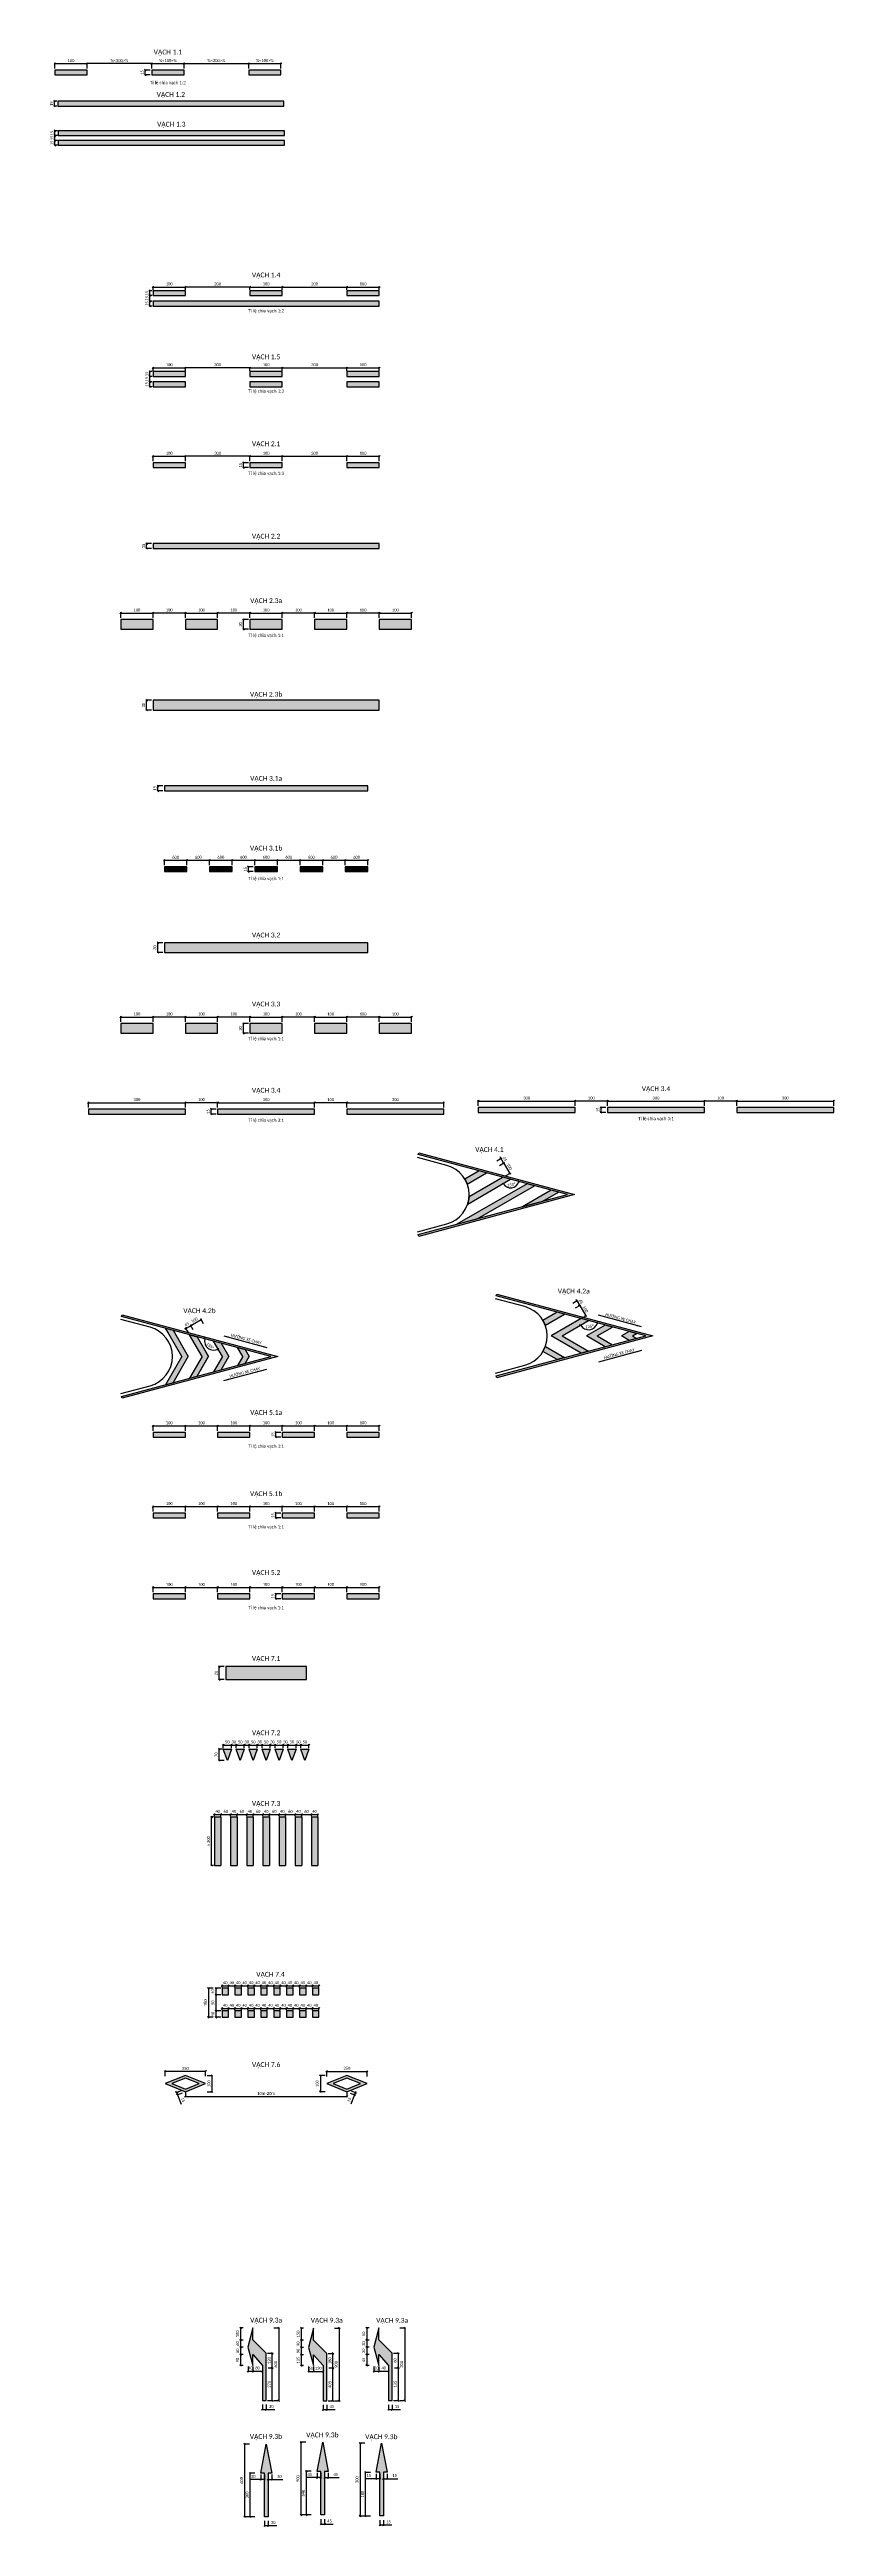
# Model space of a CAD drawing. Header units: metres. Extents: x 933 to 1419, y -2020 to 374.
# Drawn here: x 933 to 1419, y -1159 to 374 of the extents above; entities that cross this region are included whole.
import ezdxf
from ezdxf.enums import TextEntityAlignment as Align

# ---------------------------------------------------------------- set-up
doc = ezdxf.new("R2010")
doc.units = ezdxf.units.M
doc.layers.add('ATGT-DIM', color=30, linetype='Continuous')
doc.layers.add('ATGT-Text', color=3, linetype='Continuous')
doc.styles.add('ATGT-Text', font='calibril.ttf', dxfattribs={"width": 0.9})
doc.dimstyles.new('ATGT-DIM', dxfattribs={"dimtxt": 1.8, "dimasz": 1, "dimexe": 0.5, "dimexo": 0.5, "dimgap": 1, "dimtad": 1, "dimdec": 0, "dimlfac": 5, "dimtxsty": 'ATGT-Text', "dimblk": 'OBLIQUE', "dimcen": 0, "dimclrd": 30, "dimclre": 30, "dimclrt": 2, "dimadec": 0, "dimazin": 0, "dimtfac": 1, "dimtdec": 0, "dimtmove": 0, "dimatfit": 3, "dimfxl": 3, "dimfxlon": 1, "dimlwe": -1, "dimarcsym": 2})

# ---------------------------------------------------------------- blocks, each defined once
blk = doc.blocks.new('_Oblique')
at = {"color": 0, "linetype": 'ByBlock', "lineweight": -2}
blk.add_line((-0.5, -0.5), (0.5, 0.5), dxfattribs=at)
blk = doc.blocks.new('*D437')
at = {"layer": 'ATGT-DIM', "color": 30, "transparency": 16777216}
for p, q in [((-11, 3), (-14.5, 3)), ((-11, 0), (-14.5, 0))]:
    blk.add_line(p, q, dxfattribs=at)
at = {"layer": 'ATGT-DIM', "color": 30, "lineweight": -2, "transparency": 16777216}
blk.add_line((-14, 0), (-14, 3), dxfattribs=at)
at = {"layer": 'Defpoints', "color": 0, "transparency": 16777216}
for p in [(-14, 3), (-10, 3), (-10, 0)]:
    blk.add_point(p, dxfattribs=at)
at = {"layer": 'ATGT-DIM', "color": 30, "lineweight": -2, "transparency": 16777216}
for p, rotation in [((-14, 3), 90), ((-14, 0), 270)]:
    blk.add_blockref('_Oblique', p, dxfattribs=dict(at, rotation=rotation))
at = {"layer": 'ATGT-DIM', "color": 2, "transparency": 16777216, "insert": (-15.9, 1.5), "char_height": 1.8, "attachment_point": 5, "rotation": 90, "style": 'ATGT-Text'}
blk.add_mtext('15', dxfattribs=at)
blk = doc.blocks.new('*D433')
at = {"layer": 'ATGT-DIM', "color": 30, "transparency": 16777216}
for p, q in [((-10, 4), (-10, 7.5)), ((10, 4), (10, 7.5))]:
    blk.add_line(p, q, dxfattribs=at)
at = {"layer": 'ATGT-DIM', "color": 30, "lineweight": -2, "transparency": 16777216}
blk.add_line((-10, 7), (10, 7), dxfattribs=at)
at = {"layer": 'Defpoints', "color": 0, "transparency": 16777216}
for p in [(-10, 3), (10, 7), (10, 3)]:
    blk.add_point(p, dxfattribs=at)
at = {"layer": 'ATGT-DIM', "color": 30, "lineweight": -2, "transparency": 16777216, "rotation": 180}
blk.add_blockref('_Oblique', (-10, 7), dxfattribs=at)
at = {"layer": 'ATGT-DIM', "color": 30, "lineweight": -2, "transparency": 16777216}
blk.add_blockref('_Oblique', (10, 7), dxfattribs=at)
at = {"layer": 'ATGT-DIM', "color": 2, "transparency": 16777216, "insert": (0, 8.9), "char_height": 1.8, "attachment_point": 5, "style": 'ATGT-Text'}
blk.add_mtext('%<100>%', dxfattribs=at)
blk = doc.blocks.new('*D434')
at = {"layer": 'ATGT-DIM', "color": 30, "transparency": 16777216}
for p, q in [((10, 4), (10, 7.5)), ((50, 4), (50, 7.5))]:
    blk.add_line(p, q, dxfattribs=at)
at = {"layer": 'ATGT-DIM', "color": 30, "lineweight": -2, "transparency": 16777216}
blk.add_line((10, 7), (50, 7), dxfattribs=at)
at = {"layer": 'Defpoints', "color": 0, "transparency": 16777216}
for p in [(10, 3), (50, 7), (50, 3)]:
    blk.add_point(p, dxfattribs=at)
at = {"layer": 'ATGT-DIM', "color": 30, "lineweight": -2, "transparency": 16777216, "rotation": 180}
blk.add_blockref('_Oblique', (10, 7), dxfattribs=at)
at = {"layer": 'ATGT-DIM', "color": 30, "lineweight": -2, "transparency": 16777216}
blk.add_blockref('_Oblique', (50, 7), dxfattribs=at)
at = {"layer": 'ATGT-DIM', "color": 2, "transparency": 16777216, "insert": (30, 8.9), "char_height": 1.8, "attachment_point": 5, "style": 'ATGT-Text'}
blk.add_mtext('%<200>%', dxfattribs=at)
blk = doc.blocks.new('*D435')
at = {"layer": 'ATGT-DIM', "color": 30, "transparency": 16777216}
for p, q in [((-50, 4), (-50, 7.5)), ((-10, 4), (-10, 7.5))]:
    blk.add_line(p, q, dxfattribs=at)
at = {"layer": 'ATGT-DIM', "color": 30, "lineweight": -2, "transparency": 16777216}
blk.add_line((-10, 7), (-50, 7), dxfattribs=at)
at = {"layer": 'Defpoints', "color": 0, "transparency": 16777216}
for p in [(-50, 7), (-50, 3), (-10, 3)]:
    blk.add_point(p, dxfattribs=at)
at = {"layer": 'ATGT-DIM', "color": 30, "lineweight": -2, "transparency": 16777216, "rotation": 180}
blk.add_blockref('_Oblique', (-50, 7), dxfattribs=at)
at = {"layer": 'ATGT-DIM', "color": 30, "lineweight": -2, "transparency": 16777216}
blk.add_blockref('_Oblique', (-10, 7), dxfattribs=at)
at = {"layer": 'ATGT-DIM', "color": 2, "transparency": 16777216, "insert": (-30, 8.9), "char_height": 1.8, "attachment_point": 5, "style": 'ATGT-Text'}
blk.add_mtext('%<200>%', dxfattribs=at)
blk = doc.blocks.new('*D432')
at = {"layer": 'ATGT-DIM', "color": 30, "transparency": 16777216}
for p, q in [((-70, 4), (-70, 7.5)), ((-50, 4), (-50, 7.5))]:
    blk.add_line(p, q, dxfattribs=at)
at = {"layer": 'ATGT-DIM', "color": 30, "lineweight": -2, "transparency": 16777216}
blk.add_line((-70, 7), (-50, 7), dxfattribs=at)
at = {"layer": 'Defpoints', "color": 0, "transparency": 16777216}
for p in [(-70, 3), (-50, 7), (-50, 3)]:
    blk.add_point(p, dxfattribs=at)
at = {"layer": 'ATGT-DIM', "color": 30, "lineweight": -2, "transparency": 16777216, "rotation": 180}
blk.add_blockref('_Oblique', (-70, 7), dxfattribs=at)
at = {"layer": 'ATGT-DIM', "color": 30, "lineweight": -2, "transparency": 16777216}
blk.add_blockref('_Oblique', (-50, 7), dxfattribs=at)
at = {"layer": 'ATGT-DIM', "color": 2, "transparency": 16777216, "insert": (-60, 8.9), "char_height": 1.8, "attachment_point": 5, "style": 'ATGT-Text'}
blk.add_mtext('100', dxfattribs=at)
blk = doc.blocks.new('*D436')
at = {"layer": 'ATGT-DIM', "color": 30, "transparency": 16777216}
for p, q in [((50, 4), (50, 7.5)), ((70, 4), (70, 7.5))]:
    blk.add_line(p, q, dxfattribs=at)
at = {"layer": 'ATGT-DIM', "color": 30, "lineweight": -2, "transparency": 16777216}
blk.add_line((50, 7), (70, 7), dxfattribs=at)
at = {"layer": 'Defpoints', "color": 0, "transparency": 16777216}
for p in [(50, 3), (70, 7), (70, 3)]:
    blk.add_point(p, dxfattribs=at)
at = {"layer": 'ATGT-DIM', "color": 30, "lineweight": -2, "transparency": 16777216, "rotation": 180}
blk.add_blockref('_Oblique', (50, 7), dxfattribs=at)
at = {"layer": 'ATGT-DIM', "color": 30, "lineweight": -2, "transparency": 16777216}
blk.add_blockref('_Oblique', (70, 7), dxfattribs=at)
at = {"layer": 'ATGT-DIM', "color": 2, "transparency": 16777216, "insert": (60, 8.9), "char_height": 1.8, "attachment_point": 5, "style": 'ATGT-Text'}
blk.add_mtext('%<100>%', dxfattribs=at)
blk = doc.blocks.new('*D438')
at = {"layer": 'ATGT-DIM', "color": 30, "transparency": 16777216}
for p, q in [((-70.5, 3), (-72.5, 3)), ((-70.5, 0), (-72.5, 0))]:
    blk.add_line(p, q, dxfattribs=at)
at = {"layer": 'ATGT-DIM', "color": 30, "lineweight": -2, "transparency": 16777216}
blk.add_line((-72, 0), (-72, 3), dxfattribs=at)
at = {"layer": 'Defpoints', "color": 0, "transparency": 16777216}
for p in [(-72, 3), (-70, 3), (-70, 0)]:
    blk.add_point(p, dxfattribs=at)
at = {"layer": 'ATGT-DIM', "color": 30, "lineweight": -2, "transparency": 16777216}
for p, rotation in [((-72, 3), 90), ((-72, 0), 270)]:
    blk.add_blockref('_Oblique', p, dxfattribs=dict(at, rotation=rotation))
at = {"layer": 'ATGT-DIM', "color": 2, "transparency": 16777216, "insert": (-73.9, 1.5), "char_height": 1.8, "attachment_point": 5, "rotation": 90, "style": 'ATGT-Text'}
blk.add_mtext('15', dxfattribs=at)
blk = doc.blocks.new('*D439')
at = {"layer": 'ATGT-DIM', "color": 30, "transparency": 16777216}
for p, q in [((-70.5, 3), (-72.5, 3)), ((-70.5, 0), (-72.5, 0))]:
    blk.add_line(p, q, dxfattribs=at)
at = {"layer": 'ATGT-DIM', "color": 30, "lineweight": -2, "transparency": 16777216}
blk.add_line((-72, 0), (-72, 3), dxfattribs=at)
at = {"layer": 'Defpoints', "color": 0, "transparency": 16777216}
for p in [(-72, 3), (-70, 3), (-70, 0)]:
    blk.add_point(p, dxfattribs=at)
at = {"layer": 'ATGT-DIM', "color": 30, "lineweight": -2, "transparency": 16777216}
for p, rotation in [((-72, 3), 90), ((-72, 0), 270)]:
    blk.add_blockref('_Oblique', p, dxfattribs=dict(at, rotation=rotation))
at = {"layer": 'ATGT-DIM', "color": 2, "transparency": 16777216, "insert": (-73.9, 1.5), "char_height": 1.8, "attachment_point": 5, "rotation": 90, "style": 'ATGT-Text'}
blk.add_mtext('15', dxfattribs=at)
blk = doc.blocks.new('*D441')
at = {"layer": 'ATGT-DIM', "color": 30, "transparency": 16777216}
for p, q in [((-70.5, 9), (-72.5, 9)), ((-70.5, 6), (-72.5, 6))]:
    blk.add_line(p, q, dxfattribs=at)
at = {"layer": 'ATGT-DIM', "color": 30, "lineweight": -2, "transparency": 16777216}
blk.add_line((-72, 6), (-72, 9), dxfattribs=at)
at = {"layer": 'Defpoints', "color": 0, "transparency": 16777216}
for p in [(-72, 9), (-70, 9), (-70, 6)]:
    blk.add_point(p, dxfattribs=at)
at = {"layer": 'ATGT-DIM', "color": 30, "lineweight": -2, "transparency": 16777216}
for p, rotation in [((-72, 9), 90), ((-72, 6), 270)]:
    blk.add_blockref('_Oblique', p, dxfattribs=dict(at, rotation=rotation))
at = {"layer": 'ATGT-DIM', "color": 2, "transparency": 16777216, "insert": (-73.9, 7.5), "char_height": 1.8, "attachment_point": 5, "rotation": 90, "style": 'ATGT-Text'}
blk.add_mtext('15', dxfattribs=at)
blk = doc.blocks.new('*D440')
at = {"layer": 'ATGT-DIM', "color": 30, "transparency": 16777216}
for p, q in [((-70.5, 6), (-72.5, 6)), ((-70.5, 3), (-72.5, 3))]:
    blk.add_line(p, q, dxfattribs=at)
at = {"layer": 'ATGT-DIM', "color": 30, "lineweight": -2, "transparency": 16777216}
blk.add_line((-72, 3), (-72, 6), dxfattribs=at)
at = {"layer": 'Defpoints', "color": 0, "transparency": 16777216}
for p in [(-72, 6), (-70, 6), (-70, 3)]:
    blk.add_point(p, dxfattribs=at)
at = {"layer": 'ATGT-DIM', "color": 30, "lineweight": -2, "transparency": 16777216}
for p, rotation in [((-72, 6), 90), ((-72, 3), 270)]:
    blk.add_blockref('_Oblique', p, dxfattribs=dict(at, rotation=rotation))
at = {"layer": 'ATGT-DIM', "color": 2, "transparency": 16777216, "insert": (-73.9, 4.5), "char_height": 1.8, "attachment_point": 5, "rotation": 90, "style": 'ATGT-Text'}
blk.add_mtext('15', dxfattribs=at)
blk = doc.blocks.new('*D6')
at = {"layer": 'ATGT-DIM', "color": 30, "transparency": 16777216}
for p, q in [((-10, -140), (-10, -137.8)), ((10, -140), (10, -137.8))]:
    blk.add_line(p, q, dxfattribs=at)
at = {"layer": 'ATGT-DIM', "color": 30, "lineweight": -2, "transparency": 16777216}
blk.add_line((-10, -138.3), (10, -138.3), dxfattribs=at)
at = {"layer": 'Defpoints', "color": 0, "transparency": 16777216}
for p in [(-10, -140.5), (10, -138.3), (10, -140.5)]:
    blk.add_point(p, dxfattribs=at)
at = {"layer": 'ATGT-DIM', "color": 30, "lineweight": -2, "transparency": 16777216, "rotation": 180}
blk.add_blockref('_Oblique', (-10, -138.3), dxfattribs=at)
at = {"layer": 'ATGT-DIM', "color": 30, "lineweight": -2, "transparency": 16777216}
blk.add_blockref('_Oblique', (10, -138.3), dxfattribs=at)
at = {"layer": 'ATGT-DIM', "color": 2, "transparency": 16777216, "insert": (0, -136.3), "char_height": 1.8, "attachment_point": 5, "style": 'ATGT-Text'}
blk.add_mtext('100', dxfattribs=at)
blk = doc.blocks.new('*D7')
at = {"layer": 'ATGT-DIM', "color": 30, "transparency": 16777216}
for p, q in [((10, -140), (10, -137.8)), ((50, -140), (50, -137.8))]:
    blk.add_line(p, q, dxfattribs=at)
at = {"layer": 'ATGT-DIM', "color": 30, "lineweight": -2, "transparency": 16777216}
blk.add_line((10, -138.3), (50, -138.3), dxfattribs=at)
at = {"layer": 'Defpoints', "color": 0, "transparency": 16777216}
for p in [(10, -140.5), (50, -138.3), (50, -140.5)]:
    blk.add_point(p, dxfattribs=at)
at = {"layer": 'ATGT-DIM', "color": 30, "lineweight": -2, "transparency": 16777216, "rotation": 180}
blk.add_blockref('_Oblique', (10, -138.3), dxfattribs=at)
at = {"layer": 'ATGT-DIM', "color": 30, "lineweight": -2, "transparency": 16777216}
blk.add_blockref('_Oblique', (50, -138.3), dxfattribs=at)
at = {"layer": 'ATGT-DIM', "color": 2, "transparency": 16777216, "insert": (30, -136.3), "char_height": 1.8, "attachment_point": 5, "style": 'ATGT-Text'}
blk.add_mtext('200', dxfattribs=at)
blk = doc.blocks.new('*D8')
at = {"layer": 'ATGT-DIM', "color": 30, "transparency": 16777216}
for p, q in [((-50, -140), (-50, -137.8)), ((-10, -140), (-10, -137.8))]:
    blk.add_line(p, q, dxfattribs=at)
at = {"layer": 'ATGT-DIM', "color": 30, "lineweight": -2, "transparency": 16777216}
blk.add_line((-10, -138.3), (-50, -138.3), dxfattribs=at)
at = {"layer": 'Defpoints', "color": 0, "transparency": 16777216}
for p in [(-50, -138.3), (-50, -140.5), (-10, -140.5)]:
    blk.add_point(p, dxfattribs=at)
at = {"layer": 'ATGT-DIM', "color": 30, "lineweight": -2, "transparency": 16777216, "rotation": 180}
blk.add_blockref('_Oblique', (-50, -138.3), dxfattribs=at)
at = {"layer": 'ATGT-DIM', "color": 30, "lineweight": -2, "transparency": 16777216}
blk.add_blockref('_Oblique', (-10, -138.3), dxfattribs=at)
at = {"layer": 'ATGT-DIM', "color": 2, "transparency": 16777216, "insert": (-30, -136.3), "char_height": 1.8, "attachment_point": 5, "style": 'ATGT-Text'}
blk.add_mtext('200', dxfattribs=at)
blk = doc.blocks.new('*D2')
at = {"layer": 'ATGT-DIM', "color": 30, "transparency": 16777216}
for p, q in [((-70, -140), (-70, -137.8)), ((-50, -140), (-50, -137.8))]:
    blk.add_line(p, q, dxfattribs=at)
at = {"layer": 'ATGT-DIM', "color": 30, "lineweight": -2, "transparency": 16777216}
blk.add_line((-70, -138.3), (-50, -138.3), dxfattribs=at)
at = {"layer": 'Defpoints', "color": 0, "transparency": 16777216}
for p in [(-70, -140.5), (-50, -138.3), (-50, -140.5)]:
    blk.add_point(p, dxfattribs=at)
at = {"layer": 'ATGT-DIM', "color": 30, "lineweight": -2, "transparency": 16777216, "rotation": 180}
blk.add_blockref('_Oblique', (-70, -138.3), dxfattribs=at)
at = {"layer": 'ATGT-DIM', "color": 30, "lineweight": -2, "transparency": 16777216}
blk.add_blockref('_Oblique', (-50, -138.3), dxfattribs=at)
at = {"layer": 'ATGT-DIM', "color": 2, "transparency": 16777216, "insert": (-60, -136.3), "char_height": 1.8, "attachment_point": 5, "style": 'ATGT-Text'}
blk.add_mtext('100', dxfattribs=at)
blk = doc.blocks.new('*D3')
at = {"layer": 'ATGT-DIM', "color": 30, "transparency": 16777216}
for p, q in [((50, -140), (50, -137.8)), ((70, -140), (70, -137.8))]:
    blk.add_line(p, q, dxfattribs=at)
at = {"layer": 'ATGT-DIM', "color": 30, "lineweight": -2, "transparency": 16777216}
blk.add_line((50, -138.3), (70, -138.3), dxfattribs=at)
at = {"layer": 'Defpoints', "color": 0, "transparency": 16777216}
for p in [(50, -140.5), (70, -138.3), (70, -140.5)]:
    blk.add_point(p, dxfattribs=at)
at = {"layer": 'ATGT-DIM', "color": 30, "lineweight": -2, "transparency": 16777216, "rotation": 180}
blk.add_blockref('_Oblique', (50, -138.3), dxfattribs=at)
at = {"layer": 'ATGT-DIM', "color": 30, "lineweight": -2, "transparency": 16777216}
blk.add_blockref('_Oblique', (70, -138.3), dxfattribs=at)
at = {"layer": 'ATGT-DIM', "color": 2, "transparency": 16777216, "insert": (60, -136.3), "char_height": 1.8, "attachment_point": 5, "style": 'ATGT-Text'}
blk.add_mtext('100', dxfattribs=at)
blk = doc.blocks.new('*D9')
at = {"layer": 'ATGT-DIM', "color": 30, "transparency": 16777216}
for p, q in [((-70.5, -147), (-72.5, -147)), ((-70.5, -150), (-72.5, -150))]:
    blk.add_line(p, q, dxfattribs=at)
at = {"layer": 'ATGT-DIM', "color": 30, "lineweight": -2, "transparency": 16777216}
blk.add_line((-72, -150), (-72, -147), dxfattribs=at)
at = {"layer": 'Defpoints', "color": 0, "transparency": 16777216}
for p in [(-72, -147), (-70, -147), (-70, -150)]:
    blk.add_point(p, dxfattribs=at)
at = {"layer": 'ATGT-DIM', "color": 30, "lineweight": -2, "transparency": 16777216}
for p, rotation in [((-72, -147), 90), ((-72, -150), 270)]:
    blk.add_blockref('_Oblique', p, dxfattribs=dict(at, rotation=rotation))
at = {"layer": 'ATGT-DIM', "color": 2, "transparency": 16777216, "insert": (-73.9, -148.5), "char_height": 1.8, "attachment_point": 5, "rotation": 90, "style": 'ATGT-Text'}
blk.add_mtext('15', dxfattribs=at)
blk = doc.blocks.new('*D4')
at = {"layer": 'ATGT-DIM', "color": 30, "transparency": 16777216}
for p, q in [((-70.5, -143.5), (-72.5, -143.5)), ((-70.5, -147), (-72.5, -147))]:
    blk.add_line(p, q, dxfattribs=at)
at = {"layer": 'ATGT-DIM', "color": 30, "lineweight": -2, "transparency": 16777216}
blk.add_line((-72, -147), (-72, -143.5), dxfattribs=at)
at = {"layer": 'Defpoints', "color": 0, "transparency": 16777216}
for p in [(-72, -143.5), (-70, -143.5), (-70, -147)]:
    blk.add_point(p, dxfattribs=at)
at = {"layer": 'ATGT-DIM', "color": 30, "lineweight": -2, "transparency": 16777216}
for p, rotation in [((-72, -143.5), 90), ((-72, -147), 270)]:
    blk.add_blockref('_Oblique', p, dxfattribs=dict(at, rotation=rotation))
at = {"layer": 'ATGT-DIM', "color": 2, "transparency": 16777216, "insert": (-73.9, -145.2), "char_height": 1.8, "attachment_point": 5, "rotation": 90, "style": 'ATGT-Text'}
blk.add_mtext('15', dxfattribs=at)
blk = doc.blocks.new('*D5')
at = {"layer": 'ATGT-DIM', "color": 30, "transparency": 16777216}
for p, q in [((-70.5, -140.5), (-72.5, -140.5)), ((-70.5, -143.5), (-72.5, -143.5))]:
    blk.add_line(p, q, dxfattribs=at)
at = {"layer": 'ATGT-DIM', "color": 30, "lineweight": -2, "transparency": 16777216}
blk.add_line((-72, -143.5), (-72, -140.5), dxfattribs=at)
at = {"layer": 'Defpoints', "color": 0, "transparency": 16777216}
for p in [(-72, -140.5), (-70, -140.5), (-70, -143.5)]:
    blk.add_point(p, dxfattribs=at)
at = {"layer": 'ATGT-DIM', "color": 30, "lineweight": -2, "transparency": 16777216}
for p, rotation in [((-72, -140.5), 90), ((-72, -143.5), 270)]:
    blk.add_blockref('_Oblique', p, dxfattribs=dict(at, rotation=rotation))
at = {"layer": 'ATGT-DIM', "color": 2, "transparency": 16777216, "insert": (-73.9, -142), "char_height": 1.8, "attachment_point": 5, "rotation": 90, "style": 'ATGT-Text'}
blk.add_mtext('15', dxfattribs=at)
blk = doc.blocks.new('*D10')
at = {"layer": 'ATGT-DIM', "color": 30, "transparency": 16777216}
for p, q in [((-10, -190), (-10, -187.8)), ((10, -190), (10, -187.8))]:
    blk.add_line(p, q, dxfattribs=at)
at = {"layer": 'ATGT-DIM', "color": 30, "lineweight": -2, "transparency": 16777216}
blk.add_line((-10, -188.3), (10, -188.3), dxfattribs=at)
at = {"layer": 'Defpoints', "color": 0, "transparency": 16777216}
for p in [(-10, -190.5), (10, -188.3), (10, -190.5)]:
    blk.add_point(p, dxfattribs=at)
at = {"layer": 'ATGT-DIM', "color": 30, "lineweight": -2, "transparency": 16777216, "rotation": 180}
blk.add_blockref('_Oblique', (-10, -188.3), dxfattribs=at)
at = {"layer": 'ATGT-DIM', "color": 30, "lineweight": -2, "transparency": 16777216}
blk.add_blockref('_Oblique', (10, -188.3), dxfattribs=at)
at = {"layer": 'ATGT-DIM', "color": 2, "transparency": 16777216, "insert": (0, -186.3), "char_height": 1.8, "attachment_point": 5, "style": 'ATGT-Text'}
blk.add_mtext('100', dxfattribs=at)
blk = doc.blocks.new('*D359')
at = {"layer": 'ATGT-DIM', "color": 30, "transparency": 16777216}
for p, q in [((10, 10), (10, 12.2)), ((50, 10), (50, 12.2))]:
    blk.add_line(p, q, dxfattribs=at)
at = {"layer": 'ATGT-DIM', "color": 30, "lineweight": -2, "transparency": 16777216}
blk.add_line((10, 11.7), (50, 11.7), dxfattribs=at)
at = {"layer": 'Defpoints', "color": 0, "transparency": 16777216}
for p in [(10, 9.5), (50, 11.7), (50, 9.5)]:
    blk.add_point(p, dxfattribs=at)
at = {"layer": 'ATGT-DIM', "color": 30, "lineweight": -2, "transparency": 16777216, "rotation": 180}
blk.add_blockref('_Oblique', (10, 11.7), dxfattribs=at)
at = {"layer": 'ATGT-DIM', "color": 30, "lineweight": -2, "transparency": 16777216}
blk.add_blockref('_Oblique', (50, 11.7), dxfattribs=at)
at = {"layer": 'ATGT-DIM', "color": 2, "transparency": 16777216, "insert": (30, 13.7), "char_height": 1.8, "attachment_point": 5, "style": 'ATGT-Text'}
blk.add_mtext('300', dxfattribs=at)
blk = doc.blocks.new('*D358')
at = {"layer": 'ATGT-DIM', "color": 30, "transparency": 16777216}
for p, q in [((-50, 10), (-50, 12.2)), ((-10, 10), (-10, 12.2))]:
    blk.add_line(p, q, dxfattribs=at)
at = {"layer": 'ATGT-DIM', "color": 30, "lineweight": -2, "transparency": 16777216}
blk.add_line((-10, 11.7), (-50, 11.7), dxfattribs=at)
at = {"layer": 'Defpoints', "color": 0, "transparency": 16777216}
for p in [(-50, 11.7), (-50, 9.5), (-10, 9.5)]:
    blk.add_point(p, dxfattribs=at)
at = {"layer": 'ATGT-DIM', "color": 30, "lineweight": -2, "transparency": 16777216, "rotation": 180}
blk.add_blockref('_Oblique', (-50, 11.7), dxfattribs=at)
at = {"layer": 'ATGT-DIM', "color": 30, "lineweight": -2, "transparency": 16777216}
blk.add_blockref('_Oblique', (-10, 11.7), dxfattribs=at)
at = {"layer": 'ATGT-DIM', "color": 2, "transparency": 16777216, "insert": (-30, 13.7), "char_height": 1.8, "attachment_point": 5, "style": 'ATGT-Text'}
blk.add_mtext('300', dxfattribs=at)
blk = doc.blocks.new('*D353')
at = {"layer": 'ATGT-DIM', "color": 30, "transparency": 16777216}
for p, q in [((-70, 10), (-70, 12.2)), ((-50, 10), (-50, 12.2))]:
    blk.add_line(p, q, dxfattribs=at)
at = {"layer": 'ATGT-DIM', "color": 30, "lineweight": -2, "transparency": 16777216}
blk.add_line((-70, 11.7), (-50, 11.7), dxfattribs=at)
at = {"layer": 'Defpoints', "color": 0, "transparency": 16777216}
for p in [(-70, 9.5), (-50, 11.7), (-50, 9.5)]:
    blk.add_point(p, dxfattribs=at)
at = {"layer": 'ATGT-DIM', "color": 30, "lineweight": -2, "transparency": 16777216, "rotation": 180}
blk.add_blockref('_Oblique', (-70, 11.7), dxfattribs=at)
at = {"layer": 'ATGT-DIM', "color": 30, "lineweight": -2, "transparency": 16777216}
blk.add_blockref('_Oblique', (-50, 11.7), dxfattribs=at)
at = {"layer": 'ATGT-DIM', "color": 2, "transparency": 16777216, "insert": (-60, 13.7), "char_height": 1.8, "attachment_point": 5, "style": 'ATGT-Text'}
blk.add_mtext('100', dxfattribs=at)
blk = doc.blocks.new('*D354')
at = {"layer": 'ATGT-DIM', "color": 30, "transparency": 16777216}
for p, q in [((50, 10), (50, 12.2)), ((70, 10), (70, 12.2))]:
    blk.add_line(p, q, dxfattribs=at)
at = {"layer": 'ATGT-DIM', "color": 30, "lineweight": -2, "transparency": 16777216}
blk.add_line((50, 11.7), (70, 11.7), dxfattribs=at)
at = {"layer": 'Defpoints', "color": 0, "transparency": 16777216}
for p in [(50, 9.5), (70, 11.7), (70, 9.5)]:
    blk.add_point(p, dxfattribs=at)
at = {"layer": 'ATGT-DIM', "color": 30, "lineweight": -2, "transparency": 16777216, "rotation": 180}
blk.add_blockref('_Oblique', (50, 11.7), dxfattribs=at)
at = {"layer": 'ATGT-DIM', "color": 30, "lineweight": -2, "transparency": 16777216}
blk.add_blockref('_Oblique', (70, 11.7), dxfattribs=at)
at = {"layer": 'ATGT-DIM', "color": 2, "transparency": 16777216, "insert": (60, 13.7), "char_height": 1.8, "attachment_point": 5, "style": 'ATGT-Text'}
blk.add_mtext('100', dxfattribs=at)
blk = doc.blocks.new('*D355')
at = {"layer": 'ATGT-DIM', "color": 30, "transparency": 16777216}
for p, q in [((-70.5, 3), (-72.5, 3)), ((-70.5, 0), (-72.5, 0))]:
    blk.add_line(p, q, dxfattribs=at)
at = {"layer": 'ATGT-DIM', "color": 30, "lineweight": -2, "transparency": 16777216}
blk.add_line((-72, 0), (-72, 3), dxfattribs=at)
at = {"layer": 'Defpoints', "color": 0, "transparency": 16777216}
for p in [(-72, 3), (-70, 3), (-70, 0)]:
    blk.add_point(p, dxfattribs=at)
at = {"layer": 'ATGT-DIM', "color": 30, "lineweight": -2, "transparency": 16777216}
for p, rotation in [((-72, 3), 90), ((-72, 0), 270)]:
    blk.add_blockref('_Oblique', p, dxfattribs=dict(at, rotation=rotation))
at = {"layer": 'ATGT-DIM', "color": 2, "transparency": 16777216, "insert": (-73.9, 1.5), "char_height": 1.8, "attachment_point": 5, "rotation": 90, "style": 'ATGT-Text'}
blk.add_mtext('15', dxfattribs=at)
blk = doc.blocks.new('*D356')
at = {"layer": 'ATGT-DIM', "color": 30, "transparency": 16777216}
for p, q in [((-70.5, 6.5), (-72.5, 6.5)), ((-70.5, 3), (-72.5, 3))]:
    blk.add_line(p, q, dxfattribs=at)
at = {"layer": 'ATGT-DIM', "color": 30, "lineweight": -2, "transparency": 16777216}
blk.add_line((-72, 3), (-72, 6.5), dxfattribs=at)
at = {"layer": 'Defpoints', "color": 0, "transparency": 16777216}
for p in [(-72, 6.5), (-70, 6.5), (-70, 3)]:
    blk.add_point(p, dxfattribs=at)
at = {"layer": 'ATGT-DIM', "color": 30, "lineweight": -2, "transparency": 16777216}
for p, rotation in [((-72, 6.5), 90), ((-72, 3), 270)]:
    blk.add_blockref('_Oblique', p, dxfattribs=dict(at, rotation=rotation))
at = {"layer": 'ATGT-DIM', "color": 2, "transparency": 16777216, "insert": (-73.9, 4.8), "char_height": 1.8, "attachment_point": 5, "rotation": 90, "style": 'ATGT-Text'}
blk.add_mtext('15', dxfattribs=at)
blk = doc.blocks.new('*D357')
at = {"layer": 'ATGT-DIM', "color": 30, "transparency": 16777216}
for p, q in [((-70.5, 9.5), (-72.5, 9.5)), ((-70.5, 6.5), (-72.5, 6.5))]:
    blk.add_line(p, q, dxfattribs=at)
at = {"layer": 'ATGT-DIM', "color": 30, "lineweight": -2, "transparency": 16777216}
blk.add_line((-72, 6.5), (-72, 9.5), dxfattribs=at)
at = {"layer": 'Defpoints', "color": 0, "transparency": 16777216}
for p in [(-72, 9.5), (-70, 9.5), (-70, 6.5)]:
    blk.add_point(p, dxfattribs=at)
at = {"layer": 'ATGT-DIM', "color": 30, "lineweight": -2, "transparency": 16777216}
for p, rotation in [((-72, 9.5), 90), ((-72, 6.5), 270)]:
    blk.add_blockref('_Oblique', p, dxfattribs=dict(at, rotation=rotation))
at = {"layer": 'ATGT-DIM', "color": 2, "transparency": 16777216, "insert": (-73.9, 8), "char_height": 1.8, "attachment_point": 5, "rotation": 90, "style": 'ATGT-Text'}
blk.add_mtext('15', dxfattribs=at)
blk = doc.blocks.new('*D13')
at = {"layer": 'ATGT-DIM', "color": 30, "transparency": 16777216}
for p, q in [((-11, -247), (-14.5, -247)), ((-11, -250), (-14.5, -250))]:
    blk.add_line(p, q, dxfattribs=at)
at = {"layer": 'ATGT-DIM', "color": 30, "lineweight": -2, "transparency": 16777216}
blk.add_line((-14, -250), (-14, -247), dxfattribs=at)
at = {"layer": 'Defpoints', "color": 0, "transparency": 16777216}
for p in [(-14, -247), (-10, -247), (-10, -250)]:
    blk.add_point(p, dxfattribs=at)
at = {"layer": 'ATGT-DIM', "color": 30, "lineweight": -2, "transparency": 16777216}
for p, rotation in [((-14, -247), 90), ((-14, -250), 270)]:
    blk.add_blockref('_Oblique', p, dxfattribs=dict(at, rotation=rotation))
at = {"layer": 'ATGT-DIM', "color": 2, "transparency": 16777216, "insert": (-15.9, -248.5), "char_height": 1.8, "attachment_point": 5, "rotation": 90, "style": 'ATGT-Text'}
blk.add_mtext('15', dxfattribs=at)
blk = doc.blocks.new('*D14')
at = {"layer": 'ATGT-DIM', "color": 30, "transparency": 16777216}
for p, q in [((-10, -246), (-10, -242.5)), ((10, -246), (10, -242.5))]:
    blk.add_line(p, q, dxfattribs=at)
at = {"layer": 'ATGT-DIM', "color": 30, "lineweight": -2, "transparency": 16777216}
blk.add_line((-10, -243), (10, -243), dxfattribs=at)
at = {"layer": 'Defpoints', "color": 0, "transparency": 16777216}
for p in [(10, -243), (-10, -247), (10, -247)]:
    blk.add_point(p, dxfattribs=at)
at = {"layer": 'ATGT-DIM', "color": 30, "lineweight": -2, "transparency": 16777216, "rotation": 180}
blk.add_blockref('_Oblique', (-10, -243), dxfattribs=at)
at = {"layer": 'ATGT-DIM', "color": 30, "lineweight": -2, "transparency": 16777216}
blk.add_blockref('_Oblique', (10, -243), dxfattribs=at)
at = {"layer": 'ATGT-DIM', "color": 2, "transparency": 16777216, "insert": (0, -241.1), "char_height": 1.8, "attachment_point": 5, "style": 'ATGT-Text'}
blk.add_mtext('100', dxfattribs=at)
blk = doc.blocks.new('*D15')
at = {"layer": 'ATGT-DIM', "color": 30, "transparency": 16777216}
for p, q in [((10, -246), (10, -242.5)), ((50, -246), (50, -242.5))]:
    blk.add_line(p, q, dxfattribs=at)
at = {"layer": 'ATGT-DIM', "color": 30, "lineweight": -2, "transparency": 16777216}
blk.add_line((10, -243), (50, -243), dxfattribs=at)
at = {"layer": 'Defpoints', "color": 0, "transparency": 16777216}
for p in [(50, -243), (10, -247), (50, -247)]:
    blk.add_point(p, dxfattribs=at)
at = {"layer": 'ATGT-DIM', "color": 30, "lineweight": -2, "transparency": 16777216, "rotation": 180}
blk.add_blockref('_Oblique', (10, -243), dxfattribs=at)
at = {"layer": 'ATGT-DIM', "color": 30, "lineweight": -2, "transparency": 16777216}
blk.add_blockref('_Oblique', (50, -243), dxfattribs=at)
at = {"layer": 'ATGT-DIM', "color": 2, "transparency": 16777216, "insert": (30, -241.1), "char_height": 1.8, "attachment_point": 5, "style": 'ATGT-Text'}
blk.add_mtext('300', dxfattribs=at)
blk = doc.blocks.new('*D16')
at = {"layer": 'ATGT-DIM', "color": 30, "transparency": 16777216}
for p, q in [((-50, -246), (-50, -242.5)), ((-10, -246), (-10, -242.5))]:
    blk.add_line(p, q, dxfattribs=at)
at = {"layer": 'ATGT-DIM', "color": 30, "lineweight": -2, "transparency": 16777216}
blk.add_line((-10, -243), (-50, -243), dxfattribs=at)
at = {"layer": 'Defpoints', "color": 0, "transparency": 16777216}
for p in [(-50, -243), (-50, -247), (-10, -247)]:
    blk.add_point(p, dxfattribs=at)
at = {"layer": 'ATGT-DIM', "color": 30, "lineweight": -2, "transparency": 16777216, "rotation": 180}
blk.add_blockref('_Oblique', (-50, -243), dxfattribs=at)
at = {"layer": 'ATGT-DIM', "color": 30, "lineweight": -2, "transparency": 16777216}
blk.add_blockref('_Oblique', (-10, -243), dxfattribs=at)
at = {"layer": 'ATGT-DIM', "color": 2, "transparency": 16777216, "insert": (-30, -241.1), "char_height": 1.8, "attachment_point": 5, "style": 'ATGT-Text'}
blk.add_mtext('300', dxfattribs=at)
blk = doc.blocks.new('*D11')
at = {"layer": 'ATGT-DIM', "color": 30, "transparency": 16777216}
for p, q in [((-70, -246), (-70, -242.5)), ((-50, -246), (-50, -242.5))]:
    blk.add_line(p, q, dxfattribs=at)
at = {"layer": 'ATGT-DIM', "color": 30, "lineweight": -2, "transparency": 16777216}
blk.add_line((-70, -243), (-50, -243), dxfattribs=at)
at = {"layer": 'Defpoints', "color": 0, "transparency": 16777216}
for p in [(-50, -243), (-70, -247), (-50, -247)]:
    blk.add_point(p, dxfattribs=at)
at = {"layer": 'ATGT-DIM', "color": 30, "lineweight": -2, "transparency": 16777216, "rotation": 180}
blk.add_blockref('_Oblique', (-70, -243), dxfattribs=at)
at = {"layer": 'ATGT-DIM', "color": 30, "lineweight": -2, "transparency": 16777216}
blk.add_blockref('_Oblique', (-50, -243), dxfattribs=at)
at = {"layer": 'ATGT-DIM', "color": 2, "transparency": 16777216, "insert": (-60, -241.1), "char_height": 1.8, "attachment_point": 5, "style": 'ATGT-Text'}
blk.add_mtext('100', dxfattribs=at)
blk = doc.blocks.new('*D12')
at = {"layer": 'ATGT-DIM', "color": 30, "transparency": 16777216}
for p, q in [((50, -246), (50, -242.5)), ((70, -246), (70, -242.5))]:
    blk.add_line(p, q, dxfattribs=at)
at = {"layer": 'ATGT-DIM', "color": 30, "lineweight": -2, "transparency": 16777216}
blk.add_line((50, -243), (70, -243), dxfattribs=at)
at = {"layer": 'Defpoints', "color": 0, "transparency": 16777216}
for p in [(70, -243), (50, -247), (70, -247)]:
    blk.add_point(p, dxfattribs=at)
at = {"layer": 'ATGT-DIM', "color": 30, "lineweight": -2, "transparency": 16777216, "rotation": 180}
blk.add_blockref('_Oblique', (50, -243), dxfattribs=at)
at = {"layer": 'ATGT-DIM', "color": 30, "lineweight": -2, "transparency": 16777216}
blk.add_blockref('_Oblique', (70, -243), dxfattribs=at)
at = {"layer": 'ATGT-DIM', "color": 2, "transparency": 16777216, "insert": (60, -241.1), "char_height": 1.8, "attachment_point": 5, "style": 'ATGT-Text'}
blk.add_mtext('100', dxfattribs=at)
blk = doc.blocks.new('*D17')
at = {"layer": 'ATGT-DIM', "color": 30, "transparency": 16777216}
for p, q in [((-71, -297), (-74.5, -297)), ((-71, -300), (-74.5, -300))]:
    blk.add_line(p, q, dxfattribs=at)
at = {"layer": 'ATGT-DIM', "color": 30, "lineweight": -2, "transparency": 16777216}
blk.add_line((-74, -300), (-74, -297), dxfattribs=at)
at = {"layer": 'Defpoints', "color": 0, "transparency": 16777216}
for p in [(-74, -297), (-70, -297), (-70, -300)]:
    blk.add_point(p, dxfattribs=at)
at = {"layer": 'ATGT-DIM', "color": 30, "lineweight": -2, "transparency": 16777216}
for p, rotation in [((-74, -297), 90), ((-74, -300), 270)]:
    blk.add_blockref('_Oblique', p, dxfattribs=dict(at, rotation=rotation))
at = {"layer": 'ATGT-DIM', "color": 2, "transparency": 16777216, "insert": (-75.9, -298.5), "char_height": 1.8, "attachment_point": 5, "rotation": 90, "style": 'ATGT-Text'}
blk.add_mtext('15', dxfattribs=at)
blk = doc.blocks.new('*D23')
at = {"layer": 'ATGT-DIM', "color": 30, "transparency": 16777216}
for p, q in [((-11, -344), (-14.5, -344)), ((-11, -350), (-14.5, -350))]:
    blk.add_line(p, q, dxfattribs=at)
at = {"layer": 'ATGT-DIM', "color": 30, "lineweight": -2, "transparency": 16777216}
blk.add_line((-14, -350), (-14, -344), dxfattribs=at)
at = {"layer": 'Defpoints', "color": 0, "transparency": 16777216}
for p in [(-14, -344), (-10, -344), (-10, -350)]:
    blk.add_point(p, dxfattribs=at)
at = {"layer": 'ATGT-DIM', "color": 30, "lineweight": -2, "transparency": 16777216}
for p, rotation in [((-14, -344), 90), ((-14, -350), 270)]:
    blk.add_blockref('_Oblique', p, dxfattribs=dict(at, rotation=rotation))
at = {"layer": 'ATGT-DIM', "color": 2, "transparency": 16777216, "insert": (-15.9, -347), "char_height": 1.8, "attachment_point": 5, "rotation": 90, "style": 'ATGT-Text'}
blk.add_mtext('30', dxfattribs=at)
blk = doc.blocks.new('*D24')
at = {"layer": 'ATGT-DIM', "color": 30, "transparency": 16777216}
for p, q in [((-10, -343), (-10, -339.5)), ((10, -343), (10, -339.5))]:
    blk.add_line(p, q, dxfattribs=at)
at = {"layer": 'ATGT-DIM', "color": 30, "lineweight": -2, "transparency": 16777216}
blk.add_line((-10, -340), (10, -340), dxfattribs=at)
at = {"layer": 'Defpoints', "color": 0, "transparency": 16777216}
for p in [(-10, -344), (10, -340), (10, -344)]:
    blk.add_point(p, dxfattribs=at)
at = {"layer": 'ATGT-DIM', "color": 30, "lineweight": -2, "transparency": 16777216, "rotation": 180}
blk.add_blockref('_Oblique', (-10, -340), dxfattribs=at)
at = {"layer": 'ATGT-DIM', "color": 30, "lineweight": -2, "transparency": 16777216}
blk.add_blockref('_Oblique', (10, -340), dxfattribs=at)
at = {"layer": 'ATGT-DIM', "color": 2, "transparency": 16777216, "insert": (0, -338.1), "char_height": 1.8, "attachment_point": 5, "style": 'ATGT-Text'}
blk.add_mtext('100', dxfattribs=at)
blk = doc.blocks.new('*D25')
at = {"layer": 'ATGT-DIM', "color": 30, "transparency": 16777216}
for p, q in [((-30, -343), (-30, -339.5)), ((-10, -343), (-10, -339.5))]:
    blk.add_line(p, q, dxfattribs=at)
at = {"layer": 'ATGT-DIM', "color": 30, "lineweight": -2, "transparency": 16777216}
blk.add_line((-10, -340), (-30, -340), dxfattribs=at)
at = {"layer": 'Defpoints', "color": 0, "transparency": 16777216}
for p in [(-30, -340), (-30, -344), (-10, -344)]:
    blk.add_point(p, dxfattribs=at)
at = {"layer": 'ATGT-DIM', "color": 30, "lineweight": -2, "transparency": 16777216, "rotation": 180}
blk.add_blockref('_Oblique', (-30, -340), dxfattribs=at)
at = {"layer": 'ATGT-DIM', "color": 30, "lineweight": -2, "transparency": 16777216}
blk.add_blockref('_Oblique', (-10, -340), dxfattribs=at)
at = {"layer": 'ATGT-DIM', "color": 2, "transparency": 16777216, "insert": (-20, -338.1), "char_height": 1.8, "attachment_point": 5, "style": 'ATGT-Text'}
blk.add_mtext('100', dxfattribs=at)
blk = doc.blocks.new('*D26')
at = {"layer": 'ATGT-DIM', "color": 30, "transparency": 16777216}
for p, q in [((30, -343), (30, -339.5)), ((50, -343), (50, -339.5))]:
    blk.add_line(p, q, dxfattribs=at)
at = {"layer": 'ATGT-DIM', "color": 30, "lineweight": -2, "transparency": 16777216}
blk.add_line((30, -340), (50, -340), dxfattribs=at)
at = {"layer": 'Defpoints', "color": 0, "transparency": 16777216}
for p in [(30, -344), (50, -340), (50, -344)]:
    blk.add_point(p, dxfattribs=at)
at = {"layer": 'ATGT-DIM', "color": 30, "lineweight": -2, "transparency": 16777216, "rotation": 180}
blk.add_blockref('_Oblique', (30, -340), dxfattribs=at)
at = {"layer": 'ATGT-DIM', "color": 30, "lineweight": -2, "transparency": 16777216}
blk.add_blockref('_Oblique', (50, -340), dxfattribs=at)
at = {"layer": 'ATGT-DIM', "color": 2, "transparency": 16777216, "insert": (40, -338.1), "char_height": 1.8, "attachment_point": 5, "style": 'ATGT-Text'}
blk.add_mtext('100', dxfattribs=at)
blk = doc.blocks.new('*D27')
at = {"layer": 'ATGT-DIM', "color": 30, "transparency": 16777216}
for p, q in [((70, -343), (70, -339.5)), ((90, -343), (90, -339.5))]:
    blk.add_line(p, q, dxfattribs=at)
at = {"layer": 'ATGT-DIM', "color": 30, "lineweight": -2, "transparency": 16777216}
blk.add_line((70, -340), (90, -340), dxfattribs=at)
at = {"layer": 'Defpoints', "color": 0, "transparency": 16777216}
for p in [(70, -344), (90, -340), (90, -344)]:
    blk.add_point(p, dxfattribs=at)
at = {"layer": 'ATGT-DIM', "color": 30, "lineweight": -2, "transparency": 16777216, "rotation": 180}
blk.add_blockref('_Oblique', (70, -340), dxfattribs=at)
at = {"layer": 'ATGT-DIM', "color": 30, "lineweight": -2, "transparency": 16777216}
blk.add_blockref('_Oblique', (90, -340), dxfattribs=at)
at = {"layer": 'ATGT-DIM', "color": 2, "transparency": 16777216, "insert": (80, -338.1), "char_height": 1.8, "attachment_point": 5, "style": 'ATGT-Text'}
blk.add_mtext('100', dxfattribs=at)
blk = doc.blocks.new('*D18')
at = {"layer": 'ATGT-DIM', "color": 30, "transparency": 16777216}
for p, q in [((-50, -343), (-50, -339.5)), ((-30, -343), (-30, -339.5))]:
    blk.add_line(p, q, dxfattribs=at)
at = {"layer": 'ATGT-DIM', "color": 30, "lineweight": -2, "transparency": 16777216}
blk.add_line((-50, -340), (-30, -340), dxfattribs=at)
at = {"layer": 'Defpoints', "color": 0, "transparency": 16777216}
for p in [(-50, -344), (-30, -340), (-30, -344)]:
    blk.add_point(p, dxfattribs=at)
at = {"layer": 'ATGT-DIM', "color": 30, "lineweight": -2, "transparency": 16777216, "rotation": 180}
blk.add_blockref('_Oblique', (-50, -340), dxfattribs=at)
at = {"layer": 'ATGT-DIM', "color": 30, "lineweight": -2, "transparency": 16777216}
blk.add_blockref('_Oblique', (-30, -340), dxfattribs=at)
at = {"layer": 'ATGT-DIM', "color": 2, "transparency": 16777216, "insert": (-40, -338.1), "char_height": 1.8, "attachment_point": 5, "style": 'ATGT-Text'}
blk.add_mtext('100', dxfattribs=at)
blk = doc.blocks.new('*D19')
at = {"layer": 'ATGT-DIM', "color": 30, "transparency": 16777216}
for p, q in [((-90, -343), (-90, -339.5)), ((-70, -343), (-70, -339.5))]:
    blk.add_line(p, q, dxfattribs=at)
at = {"layer": 'ATGT-DIM', "color": 30, "lineweight": -2, "transparency": 16777216}
blk.add_line((-90, -340), (-70, -340), dxfattribs=at)
at = {"layer": 'Defpoints', "color": 0, "transparency": 16777216}
for p in [(-90, -344), (-70, -340), (-70, -344)]:
    blk.add_point(p, dxfattribs=at)
at = {"layer": 'ATGT-DIM', "color": 30, "lineweight": -2, "transparency": 16777216, "rotation": 180}
blk.add_blockref('_Oblique', (-90, -340), dxfattribs=at)
at = {"layer": 'ATGT-DIM', "color": 30, "lineweight": -2, "transparency": 16777216}
blk.add_blockref('_Oblique', (-70, -340), dxfattribs=at)
at = {"layer": 'ATGT-DIM', "color": 2, "transparency": 16777216, "insert": (-80, -338.1), "char_height": 1.8, "attachment_point": 5, "style": 'ATGT-Text'}
blk.add_mtext('100', dxfattribs=at)
blk = doc.blocks.new('*D20')
at = {"layer": 'ATGT-DIM', "color": 30, "transparency": 16777216}
for p, q in [((-70, -343), (-70, -339.5)), ((-50, -343), (-50, -339.5))]:
    blk.add_line(p, q, dxfattribs=at)
at = {"layer": 'ATGT-DIM', "color": 30, "lineweight": -2, "transparency": 16777216}
blk.add_line((-50, -340), (-70, -340), dxfattribs=at)
at = {"layer": 'Defpoints', "color": 0, "transparency": 16777216}
for p in [(-70, -340), (-70, -344), (-50, -344)]:
    blk.add_point(p, dxfattribs=at)
at = {"layer": 'ATGT-DIM', "color": 30, "lineweight": -2, "transparency": 16777216, "rotation": 180}
blk.add_blockref('_Oblique', (-70, -340), dxfattribs=at)
at = {"layer": 'ATGT-DIM', "color": 30, "lineweight": -2, "transparency": 16777216}
blk.add_blockref('_Oblique', (-50, -340), dxfattribs=at)
at = {"layer": 'ATGT-DIM', "color": 2, "transparency": 16777216, "insert": (-60, -338.1), "char_height": 1.8, "attachment_point": 5, "style": 'ATGT-Text'}
blk.add_mtext('100', dxfattribs=at)
blk = doc.blocks.new('*D21')
at = {"layer": 'ATGT-DIM', "color": 30, "transparency": 16777216}
for p, q in [((10, -343), (10, -339.5)), ((30, -343), (30, -339.5))]:
    blk.add_line(p, q, dxfattribs=at)
at = {"layer": 'ATGT-DIM', "color": 30, "lineweight": -2, "transparency": 16777216}
blk.add_line((30, -340), (10, -340), dxfattribs=at)
at = {"layer": 'Defpoints', "color": 0, "transparency": 16777216}
for p in [(10, -340), (10, -344), (30, -344)]:
    blk.add_point(p, dxfattribs=at)
at = {"layer": 'ATGT-DIM', "color": 30, "lineweight": -2, "transparency": 16777216, "rotation": 180}
blk.add_blockref('_Oblique', (10, -340), dxfattribs=at)
at = {"layer": 'ATGT-DIM', "color": 30, "lineweight": -2, "transparency": 16777216}
blk.add_blockref('_Oblique', (30, -340), dxfattribs=at)
at = {"layer": 'ATGT-DIM', "color": 2, "transparency": 16777216, "insert": (20, -338.1), "char_height": 1.8, "attachment_point": 5, "style": 'ATGT-Text'}
blk.add_mtext('100', dxfattribs=at)
blk = doc.blocks.new('*D22')
at = {"layer": 'ATGT-DIM', "color": 30, "transparency": 16777216}
for p, q in [((50, -343), (50, -339.5)), ((70, -343), (70, -339.5))]:
    blk.add_line(p, q, dxfattribs=at)
at = {"layer": 'ATGT-DIM', "color": 30, "lineweight": -2, "transparency": 16777216}
blk.add_line((70, -340), (50, -340), dxfattribs=at)
at = {"layer": 'Defpoints', "color": 0, "transparency": 16777216}
for p in [(50, -340), (50, -344), (70, -344)]:
    blk.add_point(p, dxfattribs=at)
at = {"layer": 'ATGT-DIM', "color": 30, "lineweight": -2, "transparency": 16777216, "rotation": 180}
blk.add_blockref('_Oblique', (50, -340), dxfattribs=at)
at = {"layer": 'ATGT-DIM', "color": 30, "lineweight": -2, "transparency": 16777216}
blk.add_blockref('_Oblique', (70, -340), dxfattribs=at)
at = {"layer": 'ATGT-DIM', "color": 2, "transparency": 16777216, "insert": (60, -338.1), "char_height": 1.8, "attachment_point": 5, "style": 'ATGT-Text'}
blk.add_mtext('100', dxfattribs=at)
blk = doc.blocks.new('*D28')
at = {"layer": 'ATGT-DIM', "color": 30, "transparency": 16777216}
for p, q in [((-71, -394), (-74.5, -394)), ((-71, -400), (-74.5, -400))]:
    blk.add_line(p, q, dxfattribs=at)
at = {"layer": 'ATGT-DIM', "color": 30, "lineweight": -2, "transparency": 16777216}
blk.add_line((-74, -400), (-74, -394), dxfattribs=at)
at = {"layer": 'Defpoints', "color": 0, "transparency": 16777216}
for p in [(-74, -394), (-70, -394), (-70, -400)]:
    blk.add_point(p, dxfattribs=at)
at = {"layer": 'ATGT-DIM', "color": 30, "lineweight": -2, "transparency": 16777216}
for p, rotation in [((-74, -394), 90), ((-74, -400), 270)]:
    blk.add_blockref('_Oblique', p, dxfattribs=dict(at, rotation=rotation))
at = {"layer": 'ATGT-DIM', "color": 2, "transparency": 16777216, "insert": (-75.9, -397), "char_height": 1.8, "attachment_point": 5, "rotation": 90, "style": 'ATGT-Text'}
blk.add_mtext('30', dxfattribs=at)
blk = doc.blocks.new('*D29')
at = {"layer": 'ATGT-DIM', "color": 30, "transparency": 16777216}
for p, q in [((-64, -447), (-67.5, -447)), ((-64, -450), (-67.5, -450))]:
    blk.add_line(p, q, dxfattribs=at)
at = {"layer": 'ATGT-DIM', "color": 30, "lineweight": -2, "transparency": 16777216}
blk.add_line((-67, -450), (-67, -447), dxfattribs=at)
at = {"layer": 'Defpoints', "color": 0, "transparency": 16777216}
for p in [(-67, -447), (-63, -447), (-63, -450)]:
    blk.add_point(p, dxfattribs=at)
at = {"layer": 'ATGT-DIM', "color": 30, "lineweight": -2, "transparency": 16777216}
for p, rotation in [((-67, -447), 90), ((-67, -450), 270)]:
    blk.add_blockref('_Oblique', p, dxfattribs=dict(at, rotation=rotation))
at = {"layer": 'ATGT-DIM', "color": 2, "transparency": 16777216, "insert": (-68.9, -448.5), "char_height": 1.8, "attachment_point": 5, "rotation": 90, "style": 'ATGT-Text'}
blk.add_mtext('15', dxfattribs=at)
blk = doc.blocks.new('*D30')
at = {"layer": 'ATGT-DIM', "color": 30, "transparency": 16777216}
for p, q in [((-8, -497), (-11.5, -497)), ((-8, -500), (-11.5, -500))]:
    blk.add_line(p, q, dxfattribs=at)
at = {"layer": 'ATGT-DIM', "color": 30, "lineweight": -2, "transparency": 16777216}
blk.add_line((-11, -500), (-11, -497), dxfattribs=at)
at = {"layer": 'Defpoints', "color": 0, "transparency": 16777216}
for p in [(-11, -497), (-7, -497), (-7, -500)]:
    blk.add_point(p, dxfattribs=at)
at = {"layer": 'ATGT-DIM', "color": 30, "lineweight": -2, "transparency": 16777216}
for p, rotation in [((-11, -497), 90), ((-11, -500), 270)]:
    blk.add_blockref('_Oblique', p, dxfattribs=dict(at, rotation=rotation))
at = {"layer": 'ATGT-DIM', "color": 2, "transparency": 16777216, "insert": (-12.9, -498.5), "char_height": 1.8, "attachment_point": 5, "rotation": 90, "style": 'ATGT-Text'}
blk.add_mtext('15', dxfattribs=at)
blk = doc.blocks.new('*D31')
at = {"layer": 'ATGT-DIM', "color": 30, "transparency": 16777216}
for p, q in [((-7, -496), (-7, -492.5)), ((7, -496), (7, -492.5))]:
    blk.add_line(p, q, dxfattribs=at)
at = {"layer": 'ATGT-DIM', "color": 30, "lineweight": -2, "transparency": 16777216}
blk.add_line((-7, -493), (7, -493), dxfattribs=at)
at = {"layer": 'Defpoints', "color": 0, "transparency": 16777216}
for p in [(-7, -497), (7, -493), (7, -497)]:
    blk.add_point(p, dxfattribs=at)
at = {"layer": 'ATGT-DIM', "color": 30, "lineweight": -2, "transparency": 16777216, "rotation": 180}
blk.add_blockref('_Oblique', (-7, -493), dxfattribs=at)
at = {"layer": 'ATGT-DIM', "color": 30, "lineweight": -2, "transparency": 16777216}
blk.add_blockref('_Oblique', (7, -493), dxfattribs=at)
at = {"layer": 'ATGT-DIM', "color": 2, "transparency": 16777216, "insert": (0, -491.1), "char_height": 1.8, "attachment_point": 5, "style": 'ATGT-Text'}
blk.add_mtext('600', dxfattribs=at)
blk = doc.blocks.new('*D32')
at = {"layer": 'ATGT-DIM', "color": 30, "transparency": 16777216}
for p, q in [((7, -496), (7, -492.5)), ((21, -496), (21, -492.5))]:
    blk.add_line(p, q, dxfattribs=at)
at = {"layer": 'ATGT-DIM', "color": 30, "lineweight": -2, "transparency": 16777216}
blk.add_line((7, -493), (21, -493), dxfattribs=at)
at = {"layer": 'Defpoints', "color": 0, "transparency": 16777216}
for p in [(7, -497), (21, -493), (21, -497)]:
    blk.add_point(p, dxfattribs=at)
at = {"layer": 'ATGT-DIM', "color": 30, "lineweight": -2, "transparency": 16777216, "rotation": 180}
blk.add_blockref('_Oblique', (7, -493), dxfattribs=at)
at = {"layer": 'ATGT-DIM', "color": 30, "lineweight": -2, "transparency": 16777216}
blk.add_blockref('_Oblique', (21, -493), dxfattribs=at)
at = {"layer": 'ATGT-DIM', "color": 2, "transparency": 16777216, "insert": (14, -491.1), "char_height": 1.8, "attachment_point": 5, "style": 'ATGT-Text'}
blk.add_mtext('600', dxfattribs=at)
blk = doc.blocks.new('*D366')
at = {"layer": 'ATGT-DIM', "color": 30, "transparency": 16777216}
for p, q in [((21, 4), (21, 7.5)), ((35, 4), (35, 7.5))]:
    blk.add_line(p, q, dxfattribs=at)
at = {"layer": 'ATGT-DIM', "color": 30, "lineweight": -2, "transparency": 16777216}
blk.add_line((21, 7), (35, 7), dxfattribs=at)
at = {"layer": 'Defpoints', "color": 0, "transparency": 16777216}
for p in [(21, 3), (35, 7), (35, 3)]:
    blk.add_point(p, dxfattribs=at)
at = {"layer": 'ATGT-DIM', "color": 30, "lineweight": -2, "transparency": 16777216, "rotation": 180}
blk.add_blockref('_Oblique', (21, 7), dxfattribs=at)
at = {"layer": 'ATGT-DIM', "color": 30, "lineweight": -2, "transparency": 16777216}
blk.add_blockref('_Oblique', (35, 7), dxfattribs=at)
at = {"layer": 'ATGT-DIM', "color": 2, "transparency": 16777216, "insert": (28, 8.9), "char_height": 1.8, "attachment_point": 5, "style": 'ATGT-Text'}
blk.add_mtext('600', dxfattribs=at)
blk = doc.blocks.new('*D367')
at = {"layer": 'ATGT-DIM', "color": 30, "transparency": 16777216}
for p, q in [((49, 4), (49, 7.5)), ((63, 4), (63, 7.5))]:
    blk.add_line(p, q, dxfattribs=at)
at = {"layer": 'ATGT-DIM', "color": 30, "lineweight": -2, "transparency": 16777216}
blk.add_line((49, 7), (63, 7), dxfattribs=at)
at = {"layer": 'Defpoints', "color": 0, "transparency": 16777216}
for p in [(49, 3), (63, 7), (63, 3)]:
    blk.add_point(p, dxfattribs=at)
at = {"layer": 'ATGT-DIM', "color": 30, "lineweight": -2, "transparency": 16777216, "rotation": 180}
blk.add_blockref('_Oblique', (49, 7), dxfattribs=at)
at = {"layer": 'ATGT-DIM', "color": 30, "lineweight": -2, "transparency": 16777216}
blk.add_blockref('_Oblique', (63, 7), dxfattribs=at)
at = {"layer": 'ATGT-DIM', "color": 2, "transparency": 16777216, "insert": (56, 8.9), "char_height": 1.8, "attachment_point": 5, "style": 'ATGT-Text'}
blk.add_mtext('600', dxfattribs=at)
blk = doc.blocks.new('*D368')
at = {"layer": 'ATGT-DIM', "color": 30, "transparency": 16777216}
for p, q in [((-35, 4), (-35, 7.5)), ((-21, 4), (-21, 7.5))]:
    blk.add_line(p, q, dxfattribs=at)
at = {"layer": 'ATGT-DIM', "color": 30, "lineweight": -2, "transparency": 16777216}
blk.add_line((-35, 7), (-21, 7), dxfattribs=at)
at = {"layer": 'Defpoints', "color": 0, "transparency": 16777216}
for p in [(-35, 3), (-21, 7), (-21, 3)]:
    blk.add_point(p, dxfattribs=at)
at = {"layer": 'ATGT-DIM', "color": 30, "lineweight": -2, "transparency": 16777216, "rotation": 180}
blk.add_blockref('_Oblique', (-35, 7), dxfattribs=at)
at = {"layer": 'ATGT-DIM', "color": 30, "lineweight": -2, "transparency": 16777216}
blk.add_blockref('_Oblique', (-21, 7), dxfattribs=at)
at = {"layer": 'ATGT-DIM', "color": 2, "transparency": 16777216, "insert": (-28, 8.9), "char_height": 1.8, "attachment_point": 5, "style": 'ATGT-Text'}
blk.add_mtext('600', dxfattribs=at)
blk = doc.blocks.new('*D369')
at = {"layer": 'ATGT-DIM', "color": 30, "transparency": 16777216}
for p, q in [((-63, 4), (-63, 7.5)), ((-49, 4), (-49, 7.5))]:
    blk.add_line(p, q, dxfattribs=at)
at = {"layer": 'ATGT-DIM', "color": 30, "lineweight": -2, "transparency": 16777216}
blk.add_line((-63, 7), (-49, 7), dxfattribs=at)
at = {"layer": 'Defpoints', "color": 0, "transparency": 16777216}
for p in [(-63, 3), (-49, 7), (-49, 3)]:
    blk.add_point(p, dxfattribs=at)
at = {"layer": 'ATGT-DIM', "color": 30, "lineweight": -2, "transparency": 16777216, "rotation": 180}
blk.add_blockref('_Oblique', (-63, 7), dxfattribs=at)
at = {"layer": 'ATGT-DIM', "color": 30, "lineweight": -2, "transparency": 16777216}
blk.add_blockref('_Oblique', (-49, 7), dxfattribs=at)
at = {"layer": 'ATGT-DIM', "color": 2, "transparency": 16777216, "insert": (-56, 8.9), "char_height": 1.8, "attachment_point": 5, "style": 'ATGT-Text'}
blk.add_mtext('600', dxfattribs=at)
blk = doc.blocks.new('*D370')
at = {"layer": 'ATGT-DIM', "color": 30, "transparency": 16777216}
for p, q in [((-21, 4), (-21, 7.5)), ((-7, 4), (-7, 7.5))]:
    blk.add_line(p, q, dxfattribs=at)
at = {"layer": 'ATGT-DIM', "color": 30, "lineweight": -2, "transparency": 16777216}
blk.add_line((-21, 7), (-7, 7), dxfattribs=at)
at = {"layer": 'Defpoints', "color": 0, "transparency": 16777216}
for p in [(-21, 3), (-7, 7), (-7, 3)]:
    blk.add_point(p, dxfattribs=at)
at = {"layer": 'ATGT-DIM', "color": 30, "lineweight": -2, "transparency": 16777216, "rotation": 180}
blk.add_blockref('_Oblique', (-21, 7), dxfattribs=at)
at = {"layer": 'ATGT-DIM', "color": 30, "lineweight": -2, "transparency": 16777216}
blk.add_blockref('_Oblique', (-7, 7), dxfattribs=at)
at = {"layer": 'ATGT-DIM', "color": 2, "transparency": 16777216, "insert": (-14, 8.9), "char_height": 1.8, "attachment_point": 5, "style": 'ATGT-Text'}
blk.add_mtext('600', dxfattribs=at)
blk = doc.blocks.new('*D371')
at = {"layer": 'ATGT-DIM', "color": 30, "transparency": 16777216}
for p, q in [((-49, 4), (-49, 7.5)), ((-35, 4), (-35, 7.5))]:
    blk.add_line(p, q, dxfattribs=at)
at = {"layer": 'ATGT-DIM', "color": 30, "lineweight": -2, "transparency": 16777216}
blk.add_line((-49, 7), (-35, 7), dxfattribs=at)
at = {"layer": 'Defpoints', "color": 0, "transparency": 16777216}
for p in [(-49, 3), (-35, 7), (-35, 3)]:
    blk.add_point(p, dxfattribs=at)
at = {"layer": 'ATGT-DIM', "color": 30, "lineweight": -2, "transparency": 16777216, "rotation": 180}
blk.add_blockref('_Oblique', (-49, 7), dxfattribs=at)
at = {"layer": 'ATGT-DIM', "color": 30, "lineweight": -2, "transparency": 16777216}
blk.add_blockref('_Oblique', (-35, 7), dxfattribs=at)
at = {"layer": 'ATGT-DIM', "color": 2, "transparency": 16777216, "insert": (-42, 8.9), "char_height": 1.8, "attachment_point": 5, "style": 'ATGT-Text'}
blk.add_mtext('600', dxfattribs=at)
blk = doc.blocks.new('*D372')
at = {"layer": 'ATGT-DIM', "color": 30, "transparency": 16777216}
for p, q in [((35, 4), (35, 7.5)), ((49, 4), (49, 7.5))]:
    blk.add_line(p, q, dxfattribs=at)
at = {"layer": 'ATGT-DIM', "color": 30, "lineweight": -2, "transparency": 16777216}
blk.add_line((35, 7), (49, 7), dxfattribs=at)
at = {"layer": 'Defpoints', "color": 0, "transparency": 16777216}
for p in [(35, 3), (49, 7), (49, 3)]:
    blk.add_point(p, dxfattribs=at)
at = {"layer": 'ATGT-DIM', "color": 30, "lineweight": -2, "transparency": 16777216, "rotation": 180}
blk.add_blockref('_Oblique', (35, 7), dxfattribs=at)
at = {"layer": 'ATGT-DIM', "color": 30, "lineweight": -2, "transparency": 16777216}
blk.add_blockref('_Oblique', (49, 7), dxfattribs=at)
at = {"layer": 'ATGT-DIM', "color": 2, "transparency": 16777216, "insert": (42, 8.9), "char_height": 1.8, "attachment_point": 5, "style": 'ATGT-Text'}
blk.add_mtext('600', dxfattribs=at)
blk = doc.blocks.new('*D33')
at = {"layer": 'ATGT-DIM', "color": 30, "transparency": 16777216}
for p, q in [((-64, -544), (-67.5, -544)), ((-64, -550), (-67.5, -550))]:
    blk.add_line(p, q, dxfattribs=at)
at = {"layer": 'ATGT-DIM', "color": 30, "lineweight": -2, "transparency": 16777216}
blk.add_line((-67, -550), (-67, -544), dxfattribs=at)
at = {"layer": 'Defpoints', "color": 0, "transparency": 16777216}
for p in [(-67, -544), (-63, -544), (-63, -550)]:
    blk.add_point(p, dxfattribs=at)
at = {"layer": 'ATGT-DIM', "color": 30, "lineweight": -2, "transparency": 16777216}
for p, rotation in [((-67, -544), 90), ((-67, -550), 270)]:
    blk.add_blockref('_Oblique', p, dxfattribs=dict(at, rotation=rotation))
at = {"layer": 'ATGT-DIM', "color": 2, "transparency": 16777216, "insert": (-68.9, -547), "char_height": 1.8, "attachment_point": 5, "rotation": 90, "style": 'ATGT-Text'}
blk.add_mtext('30', dxfattribs=at)
blk = doc.blocks.new('*D40')
at = {"layer": 'ATGT-DIM', "color": 30, "transparency": 16777216}
for p, q in [((-11, -594), (-14.5, -594)), ((-11, -600), (-14.5, -600))]:
    blk.add_line(p, q, dxfattribs=at)
at = {"layer": 'ATGT-DIM', "color": 30, "lineweight": -2, "transparency": 16777216}
blk.add_line((-14, -600), (-14, -594), dxfattribs=at)
at = {"layer": 'Defpoints', "color": 0, "transparency": 16777216}
for p in [(-14, -594), (-10, -594), (-10, -600)]:
    blk.add_point(p, dxfattribs=at)
at = {"layer": 'ATGT-DIM', "color": 30, "lineweight": -2, "transparency": 16777216}
for p, rotation in [((-14, -594), 90), ((-14, -600), 270)]:
    blk.add_blockref('_Oblique', p, dxfattribs=dict(at, rotation=rotation))
at = {"layer": 'ATGT-DIM', "color": 2, "transparency": 16777216, "insert": (-15.9, -597), "char_height": 1.8, "attachment_point": 5, "rotation": 90, "style": 'ATGT-Text'}
blk.add_mtext('30', dxfattribs=at)
blk = doc.blocks.new('*D41')
at = {"layer": 'ATGT-DIM', "color": 30, "transparency": 16777216}
for p, q in [((-10, -593), (-10, -589.5)), ((10, -593), (10, -589.5))]:
    blk.add_line(p, q, dxfattribs=at)
at = {"layer": 'ATGT-DIM', "color": 30, "lineweight": -2, "transparency": 16777216}
blk.add_line((-10, -590), (10, -590), dxfattribs=at)
at = {"layer": 'Defpoints', "color": 0, "transparency": 16777216}
for p in [(-10, -594), (10, -590), (10, -594)]:
    blk.add_point(p, dxfattribs=at)
at = {"layer": 'ATGT-DIM', "color": 30, "lineweight": -2, "transparency": 16777216, "rotation": 180}
blk.add_blockref('_Oblique', (-10, -590), dxfattribs=at)
at = {"layer": 'ATGT-DIM', "color": 30, "lineweight": -2, "transparency": 16777216}
blk.add_blockref('_Oblique', (10, -590), dxfattribs=at)
at = {"layer": 'ATGT-DIM', "color": 2, "transparency": 16777216, "insert": (0, -588.1), "char_height": 1.8, "attachment_point": 5, "style": 'ATGT-Text'}
blk.add_mtext('100', dxfattribs=at)
blk = doc.blocks.new('*D42')
at = {"layer": 'ATGT-DIM', "color": 30, "transparency": 16777216}
for p, q in [((-30, -593), (-30, -589.5)), ((-10, -593), (-10, -589.5))]:
    blk.add_line(p, q, dxfattribs=at)
at = {"layer": 'ATGT-DIM', "color": 30, "lineweight": -2, "transparency": 16777216}
blk.add_line((-10, -590), (-30, -590), dxfattribs=at)
at = {"layer": 'Defpoints', "color": 0, "transparency": 16777216}
for p in [(-30, -590), (-30, -594), (-10, -594)]:
    blk.add_point(p, dxfattribs=at)
at = {"layer": 'ATGT-DIM', "color": 30, "lineweight": -2, "transparency": 16777216, "rotation": 180}
blk.add_blockref('_Oblique', (-30, -590), dxfattribs=at)
at = {"layer": 'ATGT-DIM', "color": 30, "lineweight": -2, "transparency": 16777216}
blk.add_blockref('_Oblique', (-10, -590), dxfattribs=at)
at = {"layer": 'ATGT-DIM', "color": 2, "transparency": 16777216, "insert": (-20, -588.1), "char_height": 1.8, "attachment_point": 5, "style": 'ATGT-Text'}
blk.add_mtext('100', dxfattribs=at)
blk = doc.blocks.new('*D34')
at = {"layer": 'ATGT-DIM', "color": 30, "transparency": 16777216}
for p, q in [((-50, -593), (-50, -589.5)), ((-30, -593), (-30, -589.5))]:
    blk.add_line(p, q, dxfattribs=at)
at = {"layer": 'ATGT-DIM', "color": 30, "lineweight": -2, "transparency": 16777216}
blk.add_line((-50, -590), (-30, -590), dxfattribs=at)
at = {"layer": 'Defpoints', "color": 0, "transparency": 16777216}
for p in [(-50, -594), (-30, -590), (-30, -594)]:
    blk.add_point(p, dxfattribs=at)
at = {"layer": 'ATGT-DIM', "color": 30, "lineweight": -2, "transparency": 16777216, "rotation": 180}
blk.add_blockref('_Oblique', (-50, -590), dxfattribs=at)
at = {"layer": 'ATGT-DIM', "color": 30, "lineweight": -2, "transparency": 16777216}
blk.add_blockref('_Oblique', (-30, -590), dxfattribs=at)
at = {"layer": 'ATGT-DIM', "color": 2, "transparency": 16777216, "insert": (-40, -588.1), "char_height": 1.8, "attachment_point": 5, "style": 'ATGT-Text'}
blk.add_mtext('100', dxfattribs=at)
blk = doc.blocks.new('*D35')
at = {"layer": 'ATGT-DIM', "color": 30, "transparency": 16777216}
for p, q in [((30, -593), (30, -589.5)), ((50, -593), (50, -589.5))]:
    blk.add_line(p, q, dxfattribs=at)
at = {"layer": 'ATGT-DIM', "color": 30, "lineweight": -2, "transparency": 16777216}
blk.add_line((30, -590), (50, -590), dxfattribs=at)
at = {"layer": 'Defpoints', "color": 0, "transparency": 16777216}
for p in [(30, -594), (50, -590), (50, -594)]:
    blk.add_point(p, dxfattribs=at)
at = {"layer": 'ATGT-DIM', "color": 30, "lineweight": -2, "transparency": 16777216, "rotation": 180}
blk.add_blockref('_Oblique', (30, -590), dxfattribs=at)
at = {"layer": 'ATGT-DIM', "color": 30, "lineweight": -2, "transparency": 16777216}
blk.add_blockref('_Oblique', (50, -590), dxfattribs=at)
at = {"layer": 'ATGT-DIM', "color": 2, "transparency": 16777216, "insert": (40, -588.1), "char_height": 1.8, "attachment_point": 5, "style": 'ATGT-Text'}
blk.add_mtext('100', dxfattribs=at)
blk = doc.blocks.new('*D36')
at = {"layer": 'ATGT-DIM', "color": 30, "transparency": 16777216}
for p, q in [((10, -593), (10, -589.5)), ((30, -593), (30, -589.5))]:
    blk.add_line(p, q, dxfattribs=at)
at = {"layer": 'ATGT-DIM', "color": 30, "lineweight": -2, "transparency": 16777216}
blk.add_line((30, -590), (10, -590), dxfattribs=at)
at = {"layer": 'Defpoints', "color": 0, "transparency": 16777216}
for p in [(10, -590), (10, -594), (30, -594)]:
    blk.add_point(p, dxfattribs=at)
at = {"layer": 'ATGT-DIM', "color": 30, "lineweight": -2, "transparency": 16777216, "rotation": 180}
blk.add_blockref('_Oblique', (10, -590), dxfattribs=at)
at = {"layer": 'ATGT-DIM', "color": 30, "lineweight": -2, "transparency": 16777216}
blk.add_blockref('_Oblique', (30, -590), dxfattribs=at)
at = {"layer": 'ATGT-DIM', "color": 2, "transparency": 16777216, "insert": (20, -588.1), "char_height": 1.8, "attachment_point": 5, "style": 'ATGT-Text'}
blk.add_mtext('100', dxfattribs=at)
blk = doc.blocks.new('*D43')
at = {"layer": 'ATGT-DIM', "color": 30, "transparency": 16777216}
for p, q in [((-90, -593), (-90, -589.5)), ((-70, -593), (-70, -589.5))]:
    blk.add_line(p, q, dxfattribs=at)
at = {"layer": 'ATGT-DIM', "color": 30, "lineweight": -2, "transparency": 16777216}
blk.add_line((-90, -590), (-70, -590), dxfattribs=at)
at = {"layer": 'Defpoints', "color": 0, "transparency": 16777216}
for p in [(-90, -594), (-70, -590), (-70, -594)]:
    blk.add_point(p, dxfattribs=at)
at = {"layer": 'ATGT-DIM', "color": 30, "lineweight": -2, "transparency": 16777216, "rotation": 180}
blk.add_blockref('_Oblique', (-90, -590), dxfattribs=at)
at = {"layer": 'ATGT-DIM', "color": 30, "lineweight": -2, "transparency": 16777216}
blk.add_blockref('_Oblique', (-70, -590), dxfattribs=at)
at = {"layer": 'ATGT-DIM', "color": 2, "transparency": 16777216, "insert": (-80, -588.1), "char_height": 1.8, "attachment_point": 5, "style": 'ATGT-Text'}
blk.add_mtext('100', dxfattribs=at)
blk = doc.blocks.new('*D37')
at = {"layer": 'ATGT-DIM', "color": 30, "transparency": 16777216}
for p, q in [((-70, -593), (-70, -589.5)), ((-50, -593), (-50, -589.5))]:
    blk.add_line(p, q, dxfattribs=at)
at = {"layer": 'ATGT-DIM', "color": 30, "lineweight": -2, "transparency": 16777216}
blk.add_line((-50, -590), (-70, -590), dxfattribs=at)
at = {"layer": 'Defpoints', "color": 0, "transparency": 16777216}
for p in [(-70, -590), (-70, -594), (-50, -594)]:
    blk.add_point(p, dxfattribs=at)
at = {"layer": 'ATGT-DIM', "color": 30, "lineweight": -2, "transparency": 16777216, "rotation": 180}
blk.add_blockref('_Oblique', (-70, -590), dxfattribs=at)
at = {"layer": 'ATGT-DIM', "color": 30, "lineweight": -2, "transparency": 16777216}
blk.add_blockref('_Oblique', (-50, -590), dxfattribs=at)
at = {"layer": 'ATGT-DIM', "color": 2, "transparency": 16777216, "insert": (-60, -588.1), "char_height": 1.8, "attachment_point": 5, "style": 'ATGT-Text'}
blk.add_mtext('100', dxfattribs=at)
blk = doc.blocks.new('*D38')
at = {"layer": 'ATGT-DIM', "color": 30, "transparency": 16777216}
for p, q in [((70, -593), (70, -589.5)), ((90, -593), (90, -589.5))]:
    blk.add_line(p, q, dxfattribs=at)
at = {"layer": 'ATGT-DIM', "color": 30, "lineweight": -2, "transparency": 16777216}
blk.add_line((70, -590), (90, -590), dxfattribs=at)
at = {"layer": 'Defpoints', "color": 0, "transparency": 16777216}
for p in [(70, -594), (90, -590), (90, -594)]:
    blk.add_point(p, dxfattribs=at)
at = {"layer": 'ATGT-DIM', "color": 30, "lineweight": -2, "transparency": 16777216, "rotation": 180}
blk.add_blockref('_Oblique', (70, -590), dxfattribs=at)
at = {"layer": 'ATGT-DIM', "color": 30, "lineweight": -2, "transparency": 16777216}
blk.add_blockref('_Oblique', (90, -590), dxfattribs=at)
at = {"layer": 'ATGT-DIM', "color": 2, "transparency": 16777216, "insert": (80, -588.1), "char_height": 1.8, "attachment_point": 5, "style": 'ATGT-Text'}
blk.add_mtext('100', dxfattribs=at)
blk = doc.blocks.new('*D39')
at = {"layer": 'ATGT-DIM', "color": 30, "transparency": 16777216}
for p, q in [((50, -593), (50, -589.5)), ((70, -593), (70, -589.5))]:
    blk.add_line(p, q, dxfattribs=at)
at = {"layer": 'ATGT-DIM', "color": 30, "lineweight": -2, "transparency": 16777216}
blk.add_line((70, -590), (50, -590), dxfattribs=at)
at = {"layer": 'Defpoints', "color": 0, "transparency": 16777216}
for p in [(50, -590), (50, -594), (70, -594)]:
    blk.add_point(p, dxfattribs=at)
at = {"layer": 'ATGT-DIM', "color": 30, "lineweight": -2, "transparency": 16777216, "rotation": 180}
blk.add_blockref('_Oblique', (50, -590), dxfattribs=at)
at = {"layer": 'ATGT-DIM', "color": 30, "lineweight": -2, "transparency": 16777216}
blk.add_blockref('_Oblique', (70, -590), dxfattribs=at)
at = {"layer": 'ATGT-DIM', "color": 2, "transparency": 16777216, "insert": (60, -588.1), "char_height": 1.8, "attachment_point": 5, "style": 'ATGT-Text'}
blk.add_mtext('100', dxfattribs=at)
blk = doc.blocks.new('*D46')
at = {"layer": 'ATGT-DIM', "color": 30, "transparency": 16777216}
for p, q in [((-31, -647), (-34.5, -647)), ((-31, -650), (-34.5, -650))]:
    blk.add_line(p, q, dxfattribs=at)
at = {"layer": 'ATGT-DIM', "color": 30, "lineweight": -2, "transparency": 16777216}
blk.add_line((-34, -650), (-34, -647), dxfattribs=at)
at = {"layer": 'Defpoints', "color": 0, "transparency": 16777216}
for p in [(-34, -647), (-30, -647), (-30, -650)]:
    blk.add_point(p, dxfattribs=at)
at = {"layer": 'ATGT-DIM', "color": 30, "lineweight": -2, "transparency": 16777216}
for p, rotation in [((-34, -647), 90), ((-34, -650), 270)]:
    blk.add_blockref('_Oblique', p, dxfattribs=dict(at, rotation=rotation))
at = {"layer": 'ATGT-DIM', "color": 2, "transparency": 16777216, "insert": (-35.9, -648.5), "char_height": 1.8, "attachment_point": 5, "rotation": 90, "style": 'ATGT-Text'}
blk.add_mtext('15', dxfattribs=at)
blk = doc.blocks.new('*D47')
at = {"layer": 'ATGT-DIM', "color": 30, "transparency": 16777216}
for p, q in [((-30, -646), (-30, -642.5)), ((30, -646), (30, -642.5))]:
    blk.add_line(p, q, dxfattribs=at)
at = {"layer": 'ATGT-DIM', "color": 30, "lineweight": -2, "transparency": 16777216}
blk.add_line((-30, -643), (30, -643), dxfattribs=at)
at = {"layer": 'Defpoints', "color": 0, "transparency": 16777216}
for p in [(30, -643), (-30, -647), (30, -647)]:
    blk.add_point(p, dxfattribs=at)
at = {"layer": 'ATGT-DIM', "color": 30, "lineweight": -2, "transparency": 16777216, "rotation": 180}
blk.add_blockref('_Oblique', (-30, -643), dxfattribs=at)
at = {"layer": 'ATGT-DIM', "color": 30, "lineweight": -2, "transparency": 16777216}
blk.add_blockref('_Oblique', (30, -643), dxfattribs=at)
at = {"layer": 'ATGT-DIM', "color": 2, "transparency": 16777216, "insert": (0, -641.1), "char_height": 1.8, "attachment_point": 5, "style": 'ATGT-Text'}
blk.add_mtext('300', dxfattribs=at)
blk = doc.blocks.new('*D48')
at = {"layer": 'ATGT-DIM', "color": 30, "transparency": 16777216}
for p, q in [((-50, -646), (-50, -642.5)), ((-30, -646), (-30, -642.5))]:
    blk.add_line(p, q, dxfattribs=at)
at = {"layer": 'ATGT-DIM', "color": 30, "lineweight": -2, "transparency": 16777216}
blk.add_line((-30, -643), (-50, -643), dxfattribs=at)
at = {"layer": 'Defpoints', "color": 0, "transparency": 16777216}
for p in [(-50, -643), (-50, -647), (-30, -647)]:
    blk.add_point(p, dxfattribs=at)
at = {"layer": 'ATGT-DIM', "color": 30, "lineweight": -2, "transparency": 16777216, "rotation": 180}
blk.add_blockref('_Oblique', (-50, -643), dxfattribs=at)
at = {"layer": 'ATGT-DIM', "color": 30, "lineweight": -2, "transparency": 16777216}
blk.add_blockref('_Oblique', (-30, -643), dxfattribs=at)
at = {"layer": 'ATGT-DIM', "color": 2, "transparency": 16777216, "insert": (-40, -641.1), "char_height": 1.8, "attachment_point": 5, "style": 'ATGT-Text'}
blk.add_mtext('100', dxfattribs=at)
blk = doc.blocks.new('*D44')
at = {"layer": 'ATGT-DIM', "color": 30, "transparency": 16777216}
for p, q in [((-110, -646), (-110, -642.5)), ((-50, -646), (-50, -642.5))]:
    blk.add_line(p, q, dxfattribs=at)
at = {"layer": 'ATGT-DIM', "color": 30, "lineweight": -2, "transparency": 16777216}
blk.add_line((-110, -643), (-50, -643), dxfattribs=at)
at = {"layer": 'Defpoints', "color": 0, "transparency": 16777216}
for p in [(-50, -643), (-110, -647), (-50, -647)]:
    blk.add_point(p, dxfattribs=at)
at = {"layer": 'ATGT-DIM', "color": 30, "lineweight": -2, "transparency": 16777216, "rotation": 180}
blk.add_blockref('_Oblique', (-110, -643), dxfattribs=at)
at = {"layer": 'ATGT-DIM', "color": 30, "lineweight": -2, "transparency": 16777216}
blk.add_blockref('_Oblique', (-50, -643), dxfattribs=at)
at = {"layer": 'ATGT-DIM', "color": 2, "transparency": 16777216, "insert": (-80, -641.1), "char_height": 1.8, "attachment_point": 5, "style": 'ATGT-Text'}
blk.add_mtext('300', dxfattribs=at)
blk = doc.blocks.new('*D49')
at = {"layer": 'ATGT-DIM', "color": 30, "transparency": 16777216}
for p, q in [((50, -646), (50, -642.5)), ((110, -646), (110, -642.5))]:
    blk.add_line(p, q, dxfattribs=at)
at = {"layer": 'ATGT-DIM', "color": 30, "lineweight": -2, "transparency": 16777216}
blk.add_line((50, -643), (110, -643), dxfattribs=at)
at = {"layer": 'Defpoints', "color": 0, "transparency": 16777216}
for p in [(110, -643), (50, -647), (110, -647)]:
    blk.add_point(p, dxfattribs=at)
at = {"layer": 'ATGT-DIM', "color": 30, "lineweight": -2, "transparency": 16777216, "rotation": 180}
blk.add_blockref('_Oblique', (50, -643), dxfattribs=at)
at = {"layer": 'ATGT-DIM', "color": 30, "lineweight": -2, "transparency": 16777216}
blk.add_blockref('_Oblique', (110, -643), dxfattribs=at)
at = {"layer": 'ATGT-DIM', "color": 2, "transparency": 16777216, "insert": (80, -641.1), "char_height": 1.8, "attachment_point": 5, "style": 'ATGT-Text'}
blk.add_mtext('300', dxfattribs=at)
blk = doc.blocks.new('*D45')
at = {"layer": 'ATGT-DIM', "color": 30, "transparency": 16777216}
for p, q in [((30, -646), (30, -642.5)), ((50, -646), (50, -642.5))]:
    blk.add_line(p, q, dxfattribs=at)
at = {"layer": 'ATGT-DIM', "color": 30, "lineweight": -2, "transparency": 16777216}
blk.add_line((50, -643), (30, -643), dxfattribs=at)
at = {"layer": 'Defpoints', "color": 0, "transparency": 16777216}
for p in [(30, -643), (30, -647), (50, -647)]:
    blk.add_point(p, dxfattribs=at)
at = {"layer": 'ATGT-DIM', "color": 30, "lineweight": -2, "transparency": 16777216, "rotation": 180}
blk.add_blockref('_Oblique', (30, -643), dxfattribs=at)
at = {"layer": 'ATGT-DIM', "color": 30, "lineweight": -2, "transparency": 16777216}
blk.add_blockref('_Oblique', (50, -643), dxfattribs=at)
at = {"layer": 'ATGT-DIM', "color": 2, "transparency": 16777216, "insert": (40, -641.1), "char_height": 1.8, "attachment_point": 5, "style": 'ATGT-Text'}
blk.add_mtext('100', dxfattribs=at)
blk = doc.blocks.new('*D404')
at = {"layer": 'ATGT-DIM', "color": 30, "lineweight": -2, "transparency": 16777216}
blk.add_arc((11.5, 10.1), 5.28, 210, 345, dxfattribs=at)
at = {"layer": 'Defpoints', "color": 0, "transparency": 16777216}
for p in [(-45.6, 25.4), (10.1, 5), (11.5, 10.1), (46.8, 0.6), (-15, -5.2)]:
    blk.add_point(p, dxfattribs=at)
at = {"layer": 'ATGT-DIM', "color": 30, "lineweight": -2, "transparency": 16777216}
for p, rotation in [((6.9, 7.4), 120.0000000000002), ((16.6, 8.7), 74.99999999999999)]:
    blk.add_blockref('_Oblique', p, dxfattribs=dict(at, rotation=rotation))
at = {"layer": 'ATGT-DIM', "color": 2, "transparency": 16777216, "insert": (11.9, 6.7), "char_height": 1.8, "attachment_point": 5, "rotation": 7.5, "style": 'ATGT-Text'}
blk.add_mtext('135°', dxfattribs=at)
blk = doc.blocks.new('*D403')
at = {"layer": 'ATGT-DIM', "color": 30, "transparency": 16777216}
for p, q in [((4.6, 18.7), (7.7, 20.4)), ((8.4, 12.2), (11.4, 13.9))]:
    blk.add_line(p, q, dxfattribs=at)
at = {"layer": 'ATGT-DIM', "color": 30, "lineweight": -2, "transparency": 16777216}
blk.add_line((7.2, 20.2), (11, 13.7), dxfattribs=at)
at = {"layer": 'Defpoints', "color": 0, "transparency": 16777216}
for p in [(-3.4, 14.1), (6.9, 11.3), (11, 13.7)]:
    blk.add_point(p, dxfattribs=at)
at = {"layer": 'ATGT-DIM', "color": 30, "lineweight": -2, "transparency": 16777216}
for p, rotation in [((7.2, 20.2), 120.0000000000006), ((11, 13.7), 300.0000000000006)]:
    blk.add_blockref('_Oblique', p, dxfattribs=dict(at, rotation=rotation))
at = {"layer": 'ATGT-DIM', "color": 2, "transparency": 16777216, "insert": (10.8, 17.9), "char_height": 1.8, "attachment_point": 5, "rotation": 300, "style": 'ATGT-Text'}
blk.add_mtext('100', dxfattribs=at)
blk = doc.blocks.new('*D402')
at = {"layer": 'ATGT-DIM', "color": 30, "transparency": 16777216}
for p, q in [((2.9, 21.6), (6, 23.4)), ((4.6, 18.7), (7.7, 20.4))]:
    blk.add_line(p, q, dxfattribs=at)
at = {"layer": 'ATGT-DIM', "color": 30, "lineweight": -2, "transparency": 16777216}
for p, q in [((5.5, 23.1), (5, 24)), ((7.2, 20.2), (5.5, 23.1)), ((7.2, 20.2), (7.7, 19.3))]:
    blk.add_line(p, q, dxfattribs=at)
at = {"layer": 'Defpoints', "color": 0, "transparency": 16777216}
for p in [(5.5, 23.1), (-8, 15.3), (-3.4, 14.1)]:
    blk.add_point(p, dxfattribs=at)
at = {"layer": 'ATGT-DIM', "color": 30, "lineweight": -2, "transparency": 16777216}
for p, rotation in [((5.5, 23.1), 300.0000000000006), ((7.2, 20.2), 120.0000000000006)]:
    blk.add_blockref('_Oblique', p, dxfattribs=dict(at, rotation=rotation))
at = {"layer": 'ATGT-DIM', "color": 2, "transparency": 16777216, "insert": (8, 22.6), "char_height": 1.8, "attachment_point": 5, "rotation": 300, "style": 'ATGT-Text'}
blk.add_mtext('45', dxfattribs=at)
blk = doc.blocks.new('*D399')
at = {"layer": 'ATGT-DIM', "color": 30, "transparency": 16777216}
for p, q in [((-1.5, 19.1), (1.5, 20.9)), ((0.2, 16.2), (3.2, 18))]:
    blk.add_line(p, q, dxfattribs=at)
at = {"layer": 'ATGT-DIM', "color": 30, "lineweight": -2, "transparency": 16777216}
for p, q in [((1.1, 20.6), (0.6, 21.5)), ((1.1, 20.6), (2.8, 17.7)), ((2.8, 17.7), (3.3, 16.8))]:
    blk.add_line(p, q, dxfattribs=at)
at = {"layer": 'Defpoints', "color": 0, "transparency": 16777216}
for p in [(2.8, 17.7), (-11.2, 13.6), (-9.5, 10.6)]:
    blk.add_point(p, dxfattribs=at)
at = {"layer": 'ATGT-DIM', "color": 30, "lineweight": -2, "transparency": 16777216}
for p, rotation in [((1.1, 20.6), 299.9999999999994), ((2.8, 17.7), 119.9999999999994)]:
    blk.add_blockref('_Oblique', p, dxfattribs=dict(at, rotation=rotation))
at = {"layer": 'ATGT-DIM', "color": 2, "transparency": 16777216, "insert": (3.6, 20.1), "char_height": 1.8, "attachment_point": 5, "rotation": 300, "style": 'ATGT-Text'}
blk.add_mtext('45', dxfattribs=at)
blk = doc.blocks.new('*D400')
at = {"layer": 'ATGT-DIM', "color": 30, "transparency": 16777216}
for p, q in [((0.2, 16.2), (3.2, 18)), ((4.1, 9.8), (7, 11.5))]:
    blk.add_line(p, q, dxfattribs=at)
at = {"layer": 'ATGT-DIM', "color": 30, "lineweight": -2, "transparency": 16777216}
blk.add_line((2.8, 17.7), (6.5, 11.2), dxfattribs=at)
at = {"layer": 'Defpoints', "color": 0, "transparency": 16777216}
for p in [(-5.2, 13.1), (3.7, 9.6), (6.5, 11.2)]:
    blk.add_point(p, dxfattribs=at)
at = {"layer": 'ATGT-DIM', "color": 30, "lineweight": -2, "transparency": 16777216}
for p, rotation in [((2.8, 17.7), 120.0000000000006), ((6.5, 11.2), 300.0000000000006)]:
    blk.add_blockref('_Oblique', p, dxfattribs=dict(at, rotation=rotation))
at = {"layer": 'ATGT-DIM', "color": 2, "transparency": 16777216, "insert": (6.3, 15.4), "char_height": 1.8, "attachment_point": 5, "rotation": 300, "style": 'ATGT-Text'}
blk.add_mtext('100', dxfattribs=at)
blk = doc.blocks.new('*D401')
at = {"layer": 'ATGT-DIM', "color": 30, "lineweight": -2, "transparency": 16777216}
blk.add_arc((8.3, 8.3), 5.64, 210, 345, dxfattribs=at)
at = {"layer": 'Defpoints', "color": 0, "transparency": 16777216}
for p in [(-48.8, 23.6), (6.8, 2.9), (8.3, 8.3), (-8.1, -1.1), (43.7, -1.1)]:
    blk.add_point(p, dxfattribs=at)
at = {"layer": 'ATGT-DIM', "color": 30, "lineweight": -2, "transparency": 16777216}
for p, rotation in [((3.4, 5.5), 120.0000000000002), ((13.8, 6.9), 74.99999999999999)]:
    blk.add_blockref('_Oblique', p, dxfattribs=dict(at, rotation=rotation))
at = {"layer": 'ATGT-DIM', "color": 2, "transparency": 16777216, "insert": (8.8, 4.7), "char_height": 1.8, "attachment_point": 5, "rotation": 7.5, "style": 'ATGT-Text'}
blk.add_mtext('135°', dxfattribs=at)
blk = doc.blocks.new('*D405')
at = {"layer": 'ATGT-DIM', "color": 30, "transparency": 16777216}
for p, q in [((-2.9, 16.4), (-4.6, 19.4)), ((3.6, 20.1), (1.9, 23.2))]:
    blk.add_line(p, q, dxfattribs=at)
at = {"layer": 'ATGT-DIM', "color": 30, "lineweight": -2, "transparency": 16777216}
blk.add_line((2.1, 22.7), (-4.4, 19), dxfattribs=at)
at = {"layer": 'Defpoints', "color": 0, "transparency": 16777216}
for p in [(-4.4, 19), (3.3, 5.7), (9.8, 9.4)]:
    blk.add_point(p, dxfattribs=at)
at = {"layer": 'ATGT-DIM', "color": 30, "lineweight": -2, "transparency": 16777216}
for p, rotation in [((-4.4, 19), 210), ((2.1, 22.7), 29.99999999999997)]:
    blk.add_blockref('_Oblique', p, dxfattribs=dict(at, rotation=rotation))
at = {"layer": 'ATGT-DIM', "color": 2, "transparency": 16777216, "insert": (-2.1, 22.5), "char_height": 1.8, "attachment_point": 5, "rotation": 30, "style": 'ATGT-Text'}
blk.add_mtext('100', dxfattribs=at)
blk = doc.blocks.new('*D406')
at = {"layer": 'ATGT-DIM', "color": 30, "lineweight": -2, "transparency": 16777216}
for p, q in [((-7.3, 17.3), (-8.2, 16.8)), ((-4.4, 19), (-7.3, 17.3)), ((-4.4, 19), (-3.5, 19.5))]:
    blk.add_line(p, q, dxfattribs=at)
at = {"layer": 'ATGT-DIM', "color": 30, "transparency": 16777216}
for p, q in [((-5.8, 14.7), (-7.6, 17.7)), ((-2.9, 16.4), (-4.6, 19.4))]:
    blk.add_line(p, q, dxfattribs=at)
at = {"layer": 'Defpoints', "color": 0, "transparency": 16777216}
for p in [(-7.3, 17.3), (-5.1, 13.4), (3.3, 5.7)]:
    blk.add_point(p, dxfattribs=at)
at = {"layer": 'ATGT-DIM', "color": 30, "lineweight": -2, "transparency": 16777216}
for p, rotation in [((-7.3, 17.3), 29.99999999999999), ((-4.4, 19), 210)]:
    blk.add_blockref('_Oblique', p, dxfattribs=dict(at, rotation=rotation))
at = {"layer": 'ATGT-DIM', "color": 2, "transparency": 16777216, "insert": (-6.8, 19.8), "char_height": 1.8, "attachment_point": 5, "rotation": 30, "style": 'ATGT-Text'}
blk.add_mtext('45', dxfattribs=at)
blk = doc.blocks.new('*D407')
at = {"layer": 'ATGT-DIM', "color": 30, "lineweight": -2, "transparency": 16777216}
blk.add_arc((9.8, 9.4), 5.58, 165, 300, dxfattribs=at)
at = {"layer": 'Defpoints', "color": 0, "transparency": 16777216}
for p in [(-47.2, 24.7), (4.9, 6.7), (9.8, 9.4), (15.3, -0.1), (45.3, -0.1)]:
    blk.add_point(p, dxfattribs=at)
at = {"layer": 'ATGT-DIM', "color": 30, "lineweight": -2, "transparency": 16777216}
for p, rotation in [((4.4, 10.9), 74.99999999999996), ((12.6, 4.6), 29.9999999999999)]:
    blk.add_blockref('_Oblique', p, dxfattribs=dict(at, rotation=rotation))
at = {"layer": 'ATGT-DIM', "color": 2, "transparency": 16777216, "insert": (7.6, 6.5), "char_height": 1.8, "attachment_point": 5, "rotation": 322.5, "style": 'ATGT-Text'}
blk.add_mtext('135°', dxfattribs=at)
blk = doc.blocks.new('*D56')
at = {"layer": 'ATGT-DIM', "color": 30, "transparency": 16777216}
for p, q in [((9, -847), (5.5, -847)), ((9, -850), (5.5, -850))]:
    blk.add_line(p, q, dxfattribs=at)
at = {"layer": 'ATGT-DIM', "color": 30, "lineweight": -2, "transparency": 16777216}
blk.add_line((6, -850), (6, -847), dxfattribs=at)
at = {"layer": 'Defpoints', "color": 0, "transparency": 16777216}
for p in [(6, -847), (10, -847), (10, -850)]:
    blk.add_point(p, dxfattribs=at)
at = {"layer": 'ATGT-DIM', "color": 30, "lineweight": -2, "transparency": 16777216}
for p, rotation in [((6, -847), 90), ((6, -850), 270)]:
    blk.add_blockref('_Oblique', p, dxfattribs=dict(at, rotation=rotation))
at = {"layer": 'ATGT-DIM', "color": 2, "transparency": 16777216, "insert": (4.1, -848.5), "char_height": 1.8, "attachment_point": 5, "rotation": 90, "style": 'ATGT-Text'}
blk.add_mtext('15', dxfattribs=at)
blk = doc.blocks.new('*D57')
at = {"layer": 'ATGT-DIM', "color": 30, "transparency": 16777216}
for p, q in [((10, -846), (10, -842.5)), ((30, -846), (30, -842.5))]:
    blk.add_line(p, q, dxfattribs=at)
at = {"layer": 'ATGT-DIM', "color": 30, "lineweight": -2, "transparency": 16777216}
blk.add_line((10, -843), (30, -843), dxfattribs=at)
at = {"layer": 'Defpoints', "color": 0, "transparency": 16777216}
for p in [(30, -843), (10, -847), (30, -847)]:
    blk.add_point(p, dxfattribs=at)
at = {"layer": 'ATGT-DIM', "color": 30, "lineweight": -2, "transparency": 16777216, "rotation": 180}
blk.add_blockref('_Oblique', (10, -843), dxfattribs=at)
at = {"layer": 'ATGT-DIM', "color": 30, "lineweight": -2, "transparency": 16777216}
blk.add_blockref('_Oblique', (30, -843), dxfattribs=at)
at = {"layer": 'ATGT-DIM', "color": 2, "transparency": 16777216, "insert": (20, -841.1), "char_height": 1.8, "attachment_point": 5, "style": 'ATGT-Text'}
blk.add_mtext('100', dxfattribs=at)
blk = doc.blocks.new('*D50')
at = {"layer": 'ATGT-DIM', "color": 30, "transparency": 16777216}
for p, q in [((-10, -846), (-10, -842.5)), ((10, -846), (10, -842.5))]:
    blk.add_line(p, q, dxfattribs=at)
at = {"layer": 'ATGT-DIM', "color": 30, "lineweight": -2, "transparency": 16777216}
blk.add_line((-10, -843), (10, -843), dxfattribs=at)
at = {"layer": 'Defpoints', "color": 0, "transparency": 16777216}
for p in [(10, -843), (-10, -847), (10, -847)]:
    blk.add_point(p, dxfattribs=at)
at = {"layer": 'ATGT-DIM', "color": 30, "lineweight": -2, "transparency": 16777216, "rotation": 180}
blk.add_blockref('_Oblique', (-10, -843), dxfattribs=at)
at = {"layer": 'ATGT-DIM', "color": 30, "lineweight": -2, "transparency": 16777216}
blk.add_blockref('_Oblique', (10, -843), dxfattribs=at)
at = {"layer": 'ATGT-DIM', "color": 2, "transparency": 16777216, "insert": (0, -841.1), "char_height": 1.8, "attachment_point": 5, "style": 'ATGT-Text'}
blk.add_mtext('100', dxfattribs=at)
blk = doc.blocks.new('*D51')
at = {"layer": 'ATGT-DIM', "color": 30, "transparency": 16777216}
for p, q in [((-30, -846), (-30, -842.5)), ((-10, -846), (-10, -842.5))]:
    blk.add_line(p, q, dxfattribs=at)
at = {"layer": 'ATGT-DIM', "color": 30, "lineweight": -2, "transparency": 16777216}
blk.add_line((-30, -843), (-10, -843), dxfattribs=at)
at = {"layer": 'Defpoints', "color": 0, "transparency": 16777216}
for p in [(-10, -843), (-30, -847), (-10, -847)]:
    blk.add_point(p, dxfattribs=at)
at = {"layer": 'ATGT-DIM', "color": 30, "lineweight": -2, "transparency": 16777216, "rotation": 180}
blk.add_blockref('_Oblique', (-30, -843), dxfattribs=at)
at = {"layer": 'ATGT-DIM', "color": 30, "lineweight": -2, "transparency": 16777216}
blk.add_blockref('_Oblique', (-10, -843), dxfattribs=at)
at = {"layer": 'ATGT-DIM', "color": 2, "transparency": 16777216, "insert": (-20, -841.1), "char_height": 1.8, "attachment_point": 5, "style": 'ATGT-Text'}
blk.add_mtext('100', dxfattribs=at)
blk = doc.blocks.new('*D52')
at = {"layer": 'ATGT-DIM', "color": 30, "transparency": 16777216}
for p, q in [((30, -846), (30, -842.5)), ((50, -846), (50, -842.5))]:
    blk.add_line(p, q, dxfattribs=at)
at = {"layer": 'ATGT-DIM', "color": 30, "lineweight": -2, "transparency": 16777216}
blk.add_line((30, -843), (50, -843), dxfattribs=at)
at = {"layer": 'Defpoints', "color": 0, "transparency": 16777216}
for p in [(50, -843), (30, -847), (50, -847)]:
    blk.add_point(p, dxfattribs=at)
at = {"layer": 'ATGT-DIM', "color": 30, "lineweight": -2, "transparency": 16777216, "rotation": 180}
blk.add_blockref('_Oblique', (30, -843), dxfattribs=at)
at = {"layer": 'ATGT-DIM', "color": 30, "lineweight": -2, "transparency": 16777216}
blk.add_blockref('_Oblique', (50, -843), dxfattribs=at)
at = {"layer": 'ATGT-DIM', "color": 2, "transparency": 16777216, "insert": (40, -841.1), "char_height": 1.8, "attachment_point": 5, "style": 'ATGT-Text'}
blk.add_mtext('100', dxfattribs=at)
blk = doc.blocks.new('*D53')
at = {"layer": 'ATGT-DIM', "color": 30, "transparency": 16777216}
for p, q in [((-50, -846), (-50, -842.5)), ((-30, -846), (-30, -842.5))]:
    blk.add_line(p, q, dxfattribs=at)
at = {"layer": 'ATGT-DIM', "color": 30, "lineweight": -2, "transparency": 16777216}
blk.add_line((-50, -843), (-30, -843), dxfattribs=at)
at = {"layer": 'Defpoints', "color": 0, "transparency": 16777216}
for p in [(-30, -843), (-50, -847), (-30, -847)]:
    blk.add_point(p, dxfattribs=at)
at = {"layer": 'ATGT-DIM', "color": 30, "lineweight": -2, "transparency": 16777216, "rotation": 180}
blk.add_blockref('_Oblique', (-50, -843), dxfattribs=at)
at = {"layer": 'ATGT-DIM', "color": 30, "lineweight": -2, "transparency": 16777216}
blk.add_blockref('_Oblique', (-30, -843), dxfattribs=at)
at = {"layer": 'ATGT-DIM', "color": 2, "transparency": 16777216, "insert": (-40, -841.1), "char_height": 1.8, "attachment_point": 5, "style": 'ATGT-Text'}
blk.add_mtext('100', dxfattribs=at)
blk = doc.blocks.new('*D54')
at = {"layer": 'ATGT-DIM', "color": 30, "transparency": 16777216}
for p, q in [((-70, -846), (-70, -842.5)), ((-50, -846), (-50, -842.5))]:
    blk.add_line(p, q, dxfattribs=at)
at = {"layer": 'ATGT-DIM', "color": 30, "lineweight": -2, "transparency": 16777216}
blk.add_line((-70, -843), (-50, -843), dxfattribs=at)
at = {"layer": 'Defpoints', "color": 0, "transparency": 16777216}
for p in [(-50, -843), (-70, -847), (-50, -847)]:
    blk.add_point(p, dxfattribs=at)
at = {"layer": 'ATGT-DIM', "color": 30, "lineweight": -2, "transparency": 16777216, "rotation": 180}
blk.add_blockref('_Oblique', (-70, -843), dxfattribs=at)
at = {"layer": 'ATGT-DIM', "color": 30, "lineweight": -2, "transparency": 16777216}
blk.add_blockref('_Oblique', (-50, -843), dxfattribs=at)
at = {"layer": 'ATGT-DIM', "color": 2, "transparency": 16777216, "insert": (-60, -841.1), "char_height": 1.8, "attachment_point": 5, "style": 'ATGT-Text'}
blk.add_mtext('100', dxfattribs=at)
blk = doc.blocks.new('*D55')
at = {"layer": 'ATGT-DIM', "color": 30, "transparency": 16777216}
for p, q in [((50, -846), (50, -842.5)), ((70, -846), (70, -842.5))]:
    blk.add_line(p, q, dxfattribs=at)
at = {"layer": 'ATGT-DIM', "color": 30, "lineweight": -2, "transparency": 16777216}
blk.add_line((50, -843), (70, -843), dxfattribs=at)
at = {"layer": 'Defpoints', "color": 0, "transparency": 16777216}
for p in [(70, -843), (50, -847), (70, -847)]:
    blk.add_point(p, dxfattribs=at)
at = {"layer": 'ATGT-DIM', "color": 30, "lineweight": -2, "transparency": 16777216, "rotation": 180}
blk.add_blockref('_Oblique', (50, -843), dxfattribs=at)
at = {"layer": 'ATGT-DIM', "color": 30, "lineweight": -2, "transparency": 16777216}
blk.add_blockref('_Oblique', (70, -843), dxfattribs=at)
at = {"layer": 'ATGT-DIM', "color": 2, "transparency": 16777216, "insert": (60, -841.1), "char_height": 1.8, "attachment_point": 5, "style": 'ATGT-Text'}
blk.add_mtext('100', dxfattribs=at)
blk = doc.blocks.new('*D65')
at = {"layer": 'ATGT-DIM', "color": 30, "transparency": 16777216}
for p, q in [((9, -897), (5.5, -897)), ((9, -900), (5.5, -900))]:
    blk.add_line(p, q, dxfattribs=at)
at = {"layer": 'ATGT-DIM', "color": 30, "lineweight": -2, "transparency": 16777216}
blk.add_line((6, -900), (6, -897), dxfattribs=at)
at = {"layer": 'Defpoints', "color": 0, "transparency": 16777216}
for p in [(6, -897), (10, -897), (10, -900)]:
    blk.add_point(p, dxfattribs=at)
at = {"layer": 'ATGT-DIM', "color": 30, "lineweight": -2, "transparency": 16777216}
for p, rotation in [((6, -897), 90), ((6, -900), 270)]:
    blk.add_blockref('_Oblique', p, dxfattribs=dict(at, rotation=rotation))
at = {"layer": 'ATGT-DIM', "color": 2, "transparency": 16777216, "insert": (4.1, -898.5), "char_height": 1.8, "attachment_point": 5, "rotation": 90, "style": 'ATGT-Text'}
blk.add_mtext('15', dxfattribs=at)
blk = doc.blocks.new('*D64')
at = {"layer": 'ATGT-DIM', "color": 30, "transparency": 16777216}
for p, q in [((10, -896), (10, -892.5)), ((30, -896), (30, -892.5))]:
    blk.add_line(p, q, dxfattribs=at)
at = {"layer": 'ATGT-DIM', "color": 30, "lineweight": -2, "transparency": 16777216}
blk.add_line((10, -893), (30, -893), dxfattribs=at)
at = {"layer": 'Defpoints', "color": 0, "transparency": 16777216}
for p in [(10, -897), (30, -893), (30, -897)]:
    blk.add_point(p, dxfattribs=at)
at = {"layer": 'ATGT-DIM', "color": 30, "lineweight": -2, "transparency": 16777216, "rotation": 180}
blk.add_blockref('_Oblique', (10, -893), dxfattribs=at)
at = {"layer": 'ATGT-DIM', "color": 30, "lineweight": -2, "transparency": 16777216}
blk.add_blockref('_Oblique', (30, -893), dxfattribs=at)
at = {"layer": 'ATGT-DIM', "color": 2, "transparency": 16777216, "insert": (20, -891.1), "char_height": 1.8, "attachment_point": 5, "style": 'ATGT-Text'}
blk.add_mtext('100', dxfattribs=at)
blk = doc.blocks.new('*D58')
at = {"layer": 'ATGT-DIM', "color": 30, "transparency": 16777216}
for p, q in [((-10, -896), (-10, -892.5)), ((10, -896), (10, -892.5))]:
    blk.add_line(p, q, dxfattribs=at)
at = {"layer": 'ATGT-DIM', "color": 30, "lineweight": -2, "transparency": 16777216}
blk.add_line((-10, -893), (10, -893), dxfattribs=at)
at = {"layer": 'Defpoints', "color": 0, "transparency": 16777216}
for p in [(-10, -897), (10, -893), (10, -897)]:
    blk.add_point(p, dxfattribs=at)
at = {"layer": 'ATGT-DIM', "color": 30, "lineweight": -2, "transparency": 16777216, "rotation": 180}
blk.add_blockref('_Oblique', (-10, -893), dxfattribs=at)
at = {"layer": 'ATGT-DIM', "color": 30, "lineweight": -2, "transparency": 16777216}
blk.add_blockref('_Oblique', (10, -893), dxfattribs=at)
at = {"layer": 'ATGT-DIM', "color": 2, "transparency": 16777216, "insert": (0, -891.1), "char_height": 1.8, "attachment_point": 5, "style": 'ATGT-Text'}
blk.add_mtext('100', dxfattribs=at)
blk = doc.blocks.new('*D59')
at = {"layer": 'ATGT-DIM', "color": 30, "transparency": 16777216}
for p, q in [((-30, -896), (-30, -892.5)), ((-10, -896), (-10, -892.5))]:
    blk.add_line(p, q, dxfattribs=at)
at = {"layer": 'ATGT-DIM', "color": 30, "lineweight": -2, "transparency": 16777216}
blk.add_line((-30, -893), (-10, -893), dxfattribs=at)
at = {"layer": 'Defpoints', "color": 0, "transparency": 16777216}
for p in [(-30, -897), (-10, -893), (-10, -897)]:
    blk.add_point(p, dxfattribs=at)
at = {"layer": 'ATGT-DIM', "color": 30, "lineweight": -2, "transparency": 16777216, "rotation": 180}
blk.add_blockref('_Oblique', (-30, -893), dxfattribs=at)
at = {"layer": 'ATGT-DIM', "color": 30, "lineweight": -2, "transparency": 16777216}
blk.add_blockref('_Oblique', (-10, -893), dxfattribs=at)
at = {"layer": 'ATGT-DIM', "color": 2, "transparency": 16777216, "insert": (-20, -891.1), "char_height": 1.8, "attachment_point": 5, "style": 'ATGT-Text'}
blk.add_mtext('100', dxfattribs=at)
blk = doc.blocks.new('*D60')
at = {"layer": 'ATGT-DIM', "color": 30, "transparency": 16777216}
for p, q in [((30, -896), (30, -892.5)), ((50, -896), (50, -892.5))]:
    blk.add_line(p, q, dxfattribs=at)
at = {"layer": 'ATGT-DIM', "color": 30, "lineweight": -2, "transparency": 16777216}
blk.add_line((30, -893), (50, -893), dxfattribs=at)
at = {"layer": 'Defpoints', "color": 0, "transparency": 16777216}
for p in [(30, -897), (50, -893), (50, -897)]:
    blk.add_point(p, dxfattribs=at)
at = {"layer": 'ATGT-DIM', "color": 30, "lineweight": -2, "transparency": 16777216, "rotation": 180}
blk.add_blockref('_Oblique', (30, -893), dxfattribs=at)
at = {"layer": 'ATGT-DIM', "color": 30, "lineweight": -2, "transparency": 16777216}
blk.add_blockref('_Oblique', (50, -893), dxfattribs=at)
at = {"layer": 'ATGT-DIM', "color": 2, "transparency": 16777216, "insert": (40, -891.1), "char_height": 1.8, "attachment_point": 5, "style": 'ATGT-Text'}
blk.add_mtext('100', dxfattribs=at)
blk = doc.blocks.new('*D61')
at = {"layer": 'ATGT-DIM', "color": 30, "transparency": 16777216}
for p, q in [((-50, -896), (-50, -892.5)), ((-30, -896), (-30, -892.5))]:
    blk.add_line(p, q, dxfattribs=at)
at = {"layer": 'ATGT-DIM', "color": 30, "lineweight": -2, "transparency": 16777216}
blk.add_line((-50, -893), (-30, -893), dxfattribs=at)
at = {"layer": 'Defpoints', "color": 0, "transparency": 16777216}
for p in [(-50, -897), (-30, -893), (-30, -897)]:
    blk.add_point(p, dxfattribs=at)
at = {"layer": 'ATGT-DIM', "color": 30, "lineweight": -2, "transparency": 16777216, "rotation": 180}
blk.add_blockref('_Oblique', (-50, -893), dxfattribs=at)
at = {"layer": 'ATGT-DIM', "color": 30, "lineweight": -2, "transparency": 16777216}
blk.add_blockref('_Oblique', (-30, -893), dxfattribs=at)
at = {"layer": 'ATGT-DIM', "color": 2, "transparency": 16777216, "insert": (-40, -891.1), "char_height": 1.8, "attachment_point": 5, "style": 'ATGT-Text'}
blk.add_mtext('100', dxfattribs=at)
blk = doc.blocks.new('*D62')
at = {"layer": 'ATGT-DIM', "color": 30, "transparency": 16777216}
for p, q in [((-70, -896), (-70, -892.5)), ((-50, -896), (-50, -892.5))]:
    blk.add_line(p, q, dxfattribs=at)
at = {"layer": 'ATGT-DIM', "color": 30, "lineweight": -2, "transparency": 16777216}
blk.add_line((-70, -893), (-50, -893), dxfattribs=at)
at = {"layer": 'Defpoints', "color": 0, "transparency": 16777216}
for p in [(-70, -897), (-50, -893), (-50, -897)]:
    blk.add_point(p, dxfattribs=at)
at = {"layer": 'ATGT-DIM', "color": 30, "lineweight": -2, "transparency": 16777216, "rotation": 180}
blk.add_blockref('_Oblique', (-70, -893), dxfattribs=at)
at = {"layer": 'ATGT-DIM', "color": 30, "lineweight": -2, "transparency": 16777216}
blk.add_blockref('_Oblique', (-50, -893), dxfattribs=at)
at = {"layer": 'ATGT-DIM', "color": 2, "transparency": 16777216, "insert": (-60, -891.1), "char_height": 1.8, "attachment_point": 5, "style": 'ATGT-Text'}
blk.add_mtext('100', dxfattribs=at)
blk = doc.blocks.new('*D63')
at = {"layer": 'ATGT-DIM', "color": 30, "transparency": 16777216}
for p, q in [((50, -896), (50, -892.5)), ((70, -896), (70, -892.5))]:
    blk.add_line(p, q, dxfattribs=at)
at = {"layer": 'ATGT-DIM', "color": 30, "lineweight": -2, "transparency": 16777216}
blk.add_line((50, -893), (70, -893), dxfattribs=at)
at = {"layer": 'Defpoints', "color": 0, "transparency": 16777216}
for p in [(50, -897), (70, -893), (70, -897)]:
    blk.add_point(p, dxfattribs=at)
at = {"layer": 'ATGT-DIM', "color": 30, "lineweight": -2, "transparency": 16777216, "rotation": 180}
blk.add_blockref('_Oblique', (50, -893), dxfattribs=at)
at = {"layer": 'ATGT-DIM', "color": 30, "lineweight": -2, "transparency": 16777216}
blk.add_blockref('_Oblique', (70, -893), dxfattribs=at)
at = {"layer": 'ATGT-DIM', "color": 2, "transparency": 16777216, "insert": (60, -891.1), "char_height": 1.8, "attachment_point": 5, "style": 'ATGT-Text'}
blk.add_mtext('100', dxfattribs=at)
blk = doc.blocks.new('*D72')
at = {"layer": 'ATGT-DIM', "color": 30, "transparency": 16777216}
for p, q in [((9, -947), (5.5, -947)), ((9, -950), (5.5, -950))]:
    blk.add_line(p, q, dxfattribs=at)
at = {"layer": 'ATGT-DIM', "color": 30, "lineweight": -2, "transparency": 16777216}
blk.add_line((6, -950), (6, -947), dxfattribs=at)
at = {"layer": 'Defpoints', "color": 0, "transparency": 16777216}
for p in [(6, -947), (10, -947), (10, -950)]:
    blk.add_point(p, dxfattribs=at)
at = {"layer": 'ATGT-DIM', "color": 30, "lineweight": -2, "transparency": 16777216}
for p, rotation in [((6, -947), 90), ((6, -950), 270)]:
    blk.add_blockref('_Oblique', p, dxfattribs=dict(at, rotation=rotation))
at = {"layer": 'ATGT-DIM', "color": 2, "transparency": 16777216, "insert": (4.1, -948.5), "char_height": 1.8, "attachment_point": 5, "rotation": 90, "style": 'ATGT-Text'}
blk.add_mtext('15', dxfattribs=at)
blk = doc.blocks.new('*D73')
at = {"layer": 'ATGT-DIM', "color": 30, "transparency": 16777216}
for p, q in [((10, -946), (10, -942.5)), ((30, -946), (30, -942.5))]:
    blk.add_line(p, q, dxfattribs=at)
at = {"layer": 'ATGT-DIM', "color": 30, "lineweight": -2, "transparency": 16777216}
blk.add_line((10, -943), (30, -943), dxfattribs=at)
at = {"layer": 'Defpoints', "color": 0, "transparency": 16777216}
for p in [(10, -947), (30, -943), (30, -947)]:
    blk.add_point(p, dxfattribs=at)
at = {"layer": 'ATGT-DIM', "color": 30, "lineweight": -2, "transparency": 16777216, "rotation": 180}
blk.add_blockref('_Oblique', (10, -943), dxfattribs=at)
at = {"layer": 'ATGT-DIM', "color": 30, "lineweight": -2, "transparency": 16777216}
blk.add_blockref('_Oblique', (30, -943), dxfattribs=at)
at = {"layer": 'ATGT-DIM', "color": 2, "transparency": 16777216, "insert": (20, -941.1), "char_height": 1.8, "attachment_point": 5, "style": 'ATGT-Text'}
blk.add_mtext('100', dxfattribs=at)
blk = doc.blocks.new('*D66')
at = {"layer": 'ATGT-DIM', "color": 30, "transparency": 16777216}
for p, q in [((-10, -946), (-10, -942.5)), ((10, -946), (10, -942.5))]:
    blk.add_line(p, q, dxfattribs=at)
at = {"layer": 'ATGT-DIM', "color": 30, "lineweight": -2, "transparency": 16777216}
blk.add_line((-10, -943), (10, -943), dxfattribs=at)
at = {"layer": 'Defpoints', "color": 0, "transparency": 16777216}
for p in [(-10, -947), (10, -943), (10, -947)]:
    blk.add_point(p, dxfattribs=at)
at = {"layer": 'ATGT-DIM', "color": 30, "lineweight": -2, "transparency": 16777216, "rotation": 180}
blk.add_blockref('_Oblique', (-10, -943), dxfattribs=at)
at = {"layer": 'ATGT-DIM', "color": 30, "lineweight": -2, "transparency": 16777216}
blk.add_blockref('_Oblique', (10, -943), dxfattribs=at)
at = {"layer": 'ATGT-DIM', "color": 2, "transparency": 16777216, "insert": (0, -941.1), "char_height": 1.8, "attachment_point": 5, "style": 'ATGT-Text'}
blk.add_mtext('100', dxfattribs=at)
blk = doc.blocks.new('*D67')
at = {"layer": 'ATGT-DIM', "color": 30, "transparency": 16777216}
for p, q in [((-30, -946), (-30, -942.5)), ((-10, -946), (-10, -942.5))]:
    blk.add_line(p, q, dxfattribs=at)
at = {"layer": 'ATGT-DIM', "color": 30, "lineweight": -2, "transparency": 16777216}
blk.add_line((-30, -943), (-10, -943), dxfattribs=at)
at = {"layer": 'Defpoints', "color": 0, "transparency": 16777216}
for p in [(-30, -947), (-10, -943), (-10, -947)]:
    blk.add_point(p, dxfattribs=at)
at = {"layer": 'ATGT-DIM', "color": 30, "lineweight": -2, "transparency": 16777216, "rotation": 180}
blk.add_blockref('_Oblique', (-30, -943), dxfattribs=at)
at = {"layer": 'ATGT-DIM', "color": 30, "lineweight": -2, "transparency": 16777216}
blk.add_blockref('_Oblique', (-10, -943), dxfattribs=at)
at = {"layer": 'ATGT-DIM', "color": 2, "transparency": 16777216, "insert": (-20, -941.1), "char_height": 1.8, "attachment_point": 5, "style": 'ATGT-Text'}
blk.add_mtext('100', dxfattribs=at)
blk = doc.blocks.new('*D68')
at = {"layer": 'ATGT-DIM', "color": 30, "transparency": 16777216}
for p, q in [((30, -946), (30, -942.5)), ((50, -946), (50, -942.5))]:
    blk.add_line(p, q, dxfattribs=at)
at = {"layer": 'ATGT-DIM', "color": 30, "lineweight": -2, "transparency": 16777216}
blk.add_line((30, -943), (50, -943), dxfattribs=at)
at = {"layer": 'Defpoints', "color": 0, "transparency": 16777216}
for p in [(30, -947), (50, -943), (50, -947)]:
    blk.add_point(p, dxfattribs=at)
at = {"layer": 'ATGT-DIM', "color": 30, "lineweight": -2, "transparency": 16777216, "rotation": 180}
blk.add_blockref('_Oblique', (30, -943), dxfattribs=at)
at = {"layer": 'ATGT-DIM', "color": 30, "lineweight": -2, "transparency": 16777216}
blk.add_blockref('_Oblique', (50, -943), dxfattribs=at)
at = {"layer": 'ATGT-DIM', "color": 2, "transparency": 16777216, "insert": (40, -941.1), "char_height": 1.8, "attachment_point": 5, "style": 'ATGT-Text'}
blk.add_mtext('100', dxfattribs=at)
blk = doc.blocks.new('*D69')
at = {"layer": 'ATGT-DIM', "color": 30, "transparency": 16777216}
for p, q in [((-50, -946), (-50, -942.5)), ((-30, -946), (-30, -942.5))]:
    blk.add_line(p, q, dxfattribs=at)
at = {"layer": 'ATGT-DIM', "color": 30, "lineweight": -2, "transparency": 16777216}
blk.add_line((-50, -943), (-30, -943), dxfattribs=at)
at = {"layer": 'Defpoints', "color": 0, "transparency": 16777216}
for p in [(-50, -947), (-30, -943), (-30, -947)]:
    blk.add_point(p, dxfattribs=at)
at = {"layer": 'ATGT-DIM', "color": 30, "lineweight": -2, "transparency": 16777216, "rotation": 180}
blk.add_blockref('_Oblique', (-50, -943), dxfattribs=at)
at = {"layer": 'ATGT-DIM', "color": 30, "lineweight": -2, "transparency": 16777216}
blk.add_blockref('_Oblique', (-30, -943), dxfattribs=at)
at = {"layer": 'ATGT-DIM', "color": 2, "transparency": 16777216, "insert": (-40, -941.1), "char_height": 1.8, "attachment_point": 5, "style": 'ATGT-Text'}
blk.add_mtext('100', dxfattribs=at)
blk = doc.blocks.new('*D70')
at = {"layer": 'ATGT-DIM', "color": 30, "transparency": 16777216}
for p, q in [((-70, -946), (-70, -942.5)), ((-50, -946), (-50, -942.5))]:
    blk.add_line(p, q, dxfattribs=at)
at = {"layer": 'ATGT-DIM', "color": 30, "lineweight": -2, "transparency": 16777216}
blk.add_line((-70, -943), (-50, -943), dxfattribs=at)
at = {"layer": 'Defpoints', "color": 0, "transparency": 16777216}
for p in [(-70, -947), (-50, -943), (-50, -947)]:
    blk.add_point(p, dxfattribs=at)
at = {"layer": 'ATGT-DIM', "color": 30, "lineweight": -2, "transparency": 16777216, "rotation": 180}
blk.add_blockref('_Oblique', (-70, -943), dxfattribs=at)
at = {"layer": 'ATGT-DIM', "color": 30, "lineweight": -2, "transparency": 16777216}
blk.add_blockref('_Oblique', (-50, -943), dxfattribs=at)
at = {"layer": 'ATGT-DIM', "color": 2, "transparency": 16777216, "insert": (-60, -941.1), "char_height": 1.8, "attachment_point": 5, "style": 'ATGT-Text'}
blk.add_mtext('100', dxfattribs=at)
blk = doc.blocks.new('*D71')
at = {"layer": 'ATGT-DIM', "color": 30, "transparency": 16777216}
for p, q in [((50, -946), (50, -942.5)), ((70, -946), (70, -942.5))]:
    blk.add_line(p, q, dxfattribs=at)
at = {"layer": 'ATGT-DIM', "color": 30, "lineweight": -2, "transparency": 16777216}
blk.add_line((50, -943), (70, -943), dxfattribs=at)
at = {"layer": 'Defpoints', "color": 0, "transparency": 16777216}
for p in [(50, -947), (70, -943), (70, -947)]:
    blk.add_point(p, dxfattribs=at)
at = {"layer": 'ATGT-DIM', "color": 30, "lineweight": -2, "transparency": 16777216, "rotation": 180}
blk.add_blockref('_Oblique', (50, -943), dxfattribs=at)
at = {"layer": 'ATGT-DIM', "color": 30, "lineweight": -2, "transparency": 16777216}
blk.add_blockref('_Oblique', (70, -943), dxfattribs=at)
at = {"layer": 'ATGT-DIM', "color": 2, "transparency": 16777216, "insert": (60, -941.1), "char_height": 1.8, "attachment_point": 5, "style": 'ATGT-Text'}
blk.add_mtext('100', dxfattribs=at)
blk = doc.blocks.new('*D74')
at = {"layer": 'ATGT-DIM', "color": 30, "transparency": 16777216}
for p, q in [((-26, -992), (-29.5, -992)), ((-26, -1000), (-29.5, -1000))]:
    blk.add_line(p, q, dxfattribs=at)
at = {"layer": 'ATGT-DIM', "color": 30, "lineweight": -2, "transparency": 16777216}
blk.add_line((-29, -1000), (-29, -992), dxfattribs=at)
at = {"layer": 'Defpoints', "color": 0, "transparency": 16777216}
for p in [(-29, -992), (-25, -992), (-25, -1000)]:
    blk.add_point(p, dxfattribs=at)
at = {"layer": 'ATGT-DIM', "color": 30, "lineweight": -2, "transparency": 16777216}
for p, rotation in [((-29, -992), 90), ((-29, -1000), 270)]:
    blk.add_blockref('_Oblique', p, dxfattribs=dict(at, rotation=rotation))
at = {"layer": 'ATGT-DIM', "color": 2, "transparency": 16777216, "insert": (-30.9, -996), "char_height": 1.8, "attachment_point": 5, "rotation": 90, "style": 'ATGT-Text'}
blk.add_mtext('20', dxfattribs=at)
blk = doc.blocks.new('*D86')
at = {"layer": 'ATGT-DIM', "color": 30, "transparency": 16777216}
for p, q in [((-27, -1043), (-29.5, -1043)), ((-26, -1050), (-29.5, -1050))]:
    blk.add_line(p, q, dxfattribs=at)
at = {"layer": 'ATGT-DIM', "color": 30, "lineweight": -2, "transparency": 16777216}
blk.add_line((-29, -1050), (-29, -1043), dxfattribs=at)
at = {"layer": 'Defpoints', "color": 0, "transparency": 16777216}
for p in [(-29, -1043), (-26.5, -1043), (-24, -1050)]:
    blk.add_point(p, dxfattribs=at)
at = {"layer": 'ATGT-DIM', "color": 30, "lineweight": -2, "transparency": 16777216}
for p, rotation in [((-29, -1043), 90), ((-29, -1050), 270)]:
    blk.add_blockref('_Oblique', p, dxfattribs=dict(at, rotation=rotation))
at = {"layer": 'ATGT-DIM', "color": 2, "transparency": 16777216, "insert": (-30.9, -1046.5), "char_height": 1.8, "attachment_point": 5, "rotation": 90, "style": 'ATGT-Text'}
blk.add_mtext('70', dxfattribs=at)
blk = doc.blocks.new('*D87')
at = {"layer": 'ATGT-DIM', "color": 30, "transparency": 16777216}
for p, q in [((-26.5, -1042.5), (-26.5, -1040)), ((-21.5, -1042.5), (-21.5, -1040))]:
    blk.add_line(p, q, dxfattribs=at)
at = {"layer": 'ATGT-DIM', "color": 30, "lineweight": -2, "transparency": 16777216}
blk.add_line((-26.5, -1040.5), (-21.5, -1040.5), dxfattribs=at)
at = {"layer": 'Defpoints', "color": 0, "transparency": 16777216}
for p in [(-21.5, -1040.5), (-26.5, -1043), (-21.5, -1043)]:
    blk.add_point(p, dxfattribs=at)
at = {"layer": 'ATGT-DIM', "color": 30, "lineweight": -2, "transparency": 16777216, "rotation": 180}
blk.add_blockref('_Oblique', (-26.5, -1040.5), dxfattribs=at)
at = {"layer": 'ATGT-DIM', "color": 30, "lineweight": -2, "transparency": 16777216}
blk.add_blockref('_Oblique', (-21.5, -1040.5), dxfattribs=at)
at = {"layer": 'ATGT-DIM', "color": 2, "transparency": 16777216, "insert": (-24, -1038.6), "char_height": 1.8, "attachment_point": 5, "style": 'ATGT-Text'}
blk.add_mtext('50', dxfattribs=at)
blk = doc.blocks.new('*D88')
at = {"layer": 'ATGT-DIM', "color": 30, "transparency": 16777216}
for p, q in [((-21.5, -1042.5), (-21.5, -1040)), ((-18.5, -1042.5), (-18.5, -1040))]:
    blk.add_line(p, q, dxfattribs=at)
at = {"layer": 'ATGT-DIM', "color": 30, "lineweight": -2, "transparency": 16777216}
blk.add_line((-21.5, -1040.5), (-18.5, -1040.5), dxfattribs=at)
at = {"layer": 'Defpoints', "color": 0, "transparency": 16777216}
for p in [(-18.5, -1040.5), (-21.5, -1043), (-18.5, -1043)]:
    blk.add_point(p, dxfattribs=at)
at = {"layer": 'ATGT-DIM', "color": 30, "lineweight": -2, "transparency": 16777216, "rotation": 180}
blk.add_blockref('_Oblique', (-21.5, -1040.5), dxfattribs=at)
at = {"layer": 'ATGT-DIM', "color": 30, "lineweight": -2, "transparency": 16777216}
blk.add_blockref('_Oblique', (-18.5, -1040.5), dxfattribs=at)
at = {"layer": 'ATGT-DIM', "color": 2, "transparency": 16777216, "insert": (-20, -1038.6), "char_height": 1.8, "attachment_point": 5, "style": 'ATGT-Text'}
blk.add_mtext('30', dxfattribs=at)
blk = doc.blocks.new('*D75')
at = {"layer": 'ATGT-DIM', "color": 30, "transparency": 16777216}
for p, q in [((-18.5, -1042.5), (-18.5, -1040)), ((-13.5, -1042.5), (-13.5, -1040))]:
    blk.add_line(p, q, dxfattribs=at)
at = {"layer": 'ATGT-DIM', "color": 30, "lineweight": -2, "transparency": 16777216}
blk.add_line((-18.5, -1040.5), (-13.5, -1040.5), dxfattribs=at)
at = {"layer": 'Defpoints', "color": 0, "transparency": 16777216}
for p in [(-13.5, -1040.5), (-18.5, -1043), (-13.5, -1043)]:
    blk.add_point(p, dxfattribs=at)
at = {"layer": 'ATGT-DIM', "color": 30, "lineweight": -2, "transparency": 16777216, "rotation": 180}
blk.add_blockref('_Oblique', (-18.5, -1040.5), dxfattribs=at)
at = {"layer": 'ATGT-DIM', "color": 30, "lineweight": -2, "transparency": 16777216}
blk.add_blockref('_Oblique', (-13.5, -1040.5), dxfattribs=at)
at = {"layer": 'ATGT-DIM', "color": 2, "transparency": 16777216, "insert": (-16, -1038.6), "char_height": 1.8, "attachment_point": 5, "style": 'ATGT-Text'}
blk.add_mtext('50', dxfattribs=at)
blk = doc.blocks.new('*D76')
at = {"layer": 'ATGT-DIM', "color": 30, "transparency": 16777216}
for p, q in [((-13.5, -1042.5), (-13.5, -1040)), ((-10.5, -1042.5), (-10.5, -1040))]:
    blk.add_line(p, q, dxfattribs=at)
at = {"layer": 'ATGT-DIM', "color": 30, "lineweight": -2, "transparency": 16777216}
blk.add_line((-13.5, -1040.5), (-10.5, -1040.5), dxfattribs=at)
at = {"layer": 'Defpoints', "color": 0, "transparency": 16777216}
for p in [(-10.5, -1040.5), (-13.5, -1043), (-10.5, -1043)]:
    blk.add_point(p, dxfattribs=at)
at = {"layer": 'ATGT-DIM', "color": 30, "lineweight": -2, "transparency": 16777216, "rotation": 180}
blk.add_blockref('_Oblique', (-13.5, -1040.5), dxfattribs=at)
at = {"layer": 'ATGT-DIM', "color": 30, "lineweight": -2, "transparency": 16777216}
blk.add_blockref('_Oblique', (-10.5, -1040.5), dxfattribs=at)
at = {"layer": 'ATGT-DIM', "color": 2, "transparency": 16777216, "insert": (-12, -1038.6), "char_height": 1.8, "attachment_point": 5, "style": 'ATGT-Text'}
blk.add_mtext('30', dxfattribs=at)
blk = doc.blocks.new('*D77')
at = {"layer": 'ATGT-DIM', "color": 30, "transparency": 16777216}
for p, q in [((-10.5, -1042.5), (-10.5, -1040)), ((-5.5, -1042.5), (-5.5, -1040))]:
    blk.add_line(p, q, dxfattribs=at)
at = {"layer": 'ATGT-DIM', "color": 30, "lineweight": -2, "transparency": 16777216}
blk.add_line((-10.5, -1040.5), (-5.5, -1040.5), dxfattribs=at)
at = {"layer": 'Defpoints', "color": 0, "transparency": 16777216}
for p in [(-5.5, -1040.5), (-10.5, -1043), (-5.5, -1043)]:
    blk.add_point(p, dxfattribs=at)
at = {"layer": 'ATGT-DIM', "color": 30, "lineweight": -2, "transparency": 16777216, "rotation": 180}
blk.add_blockref('_Oblique', (-10.5, -1040.5), dxfattribs=at)
at = {"layer": 'ATGT-DIM', "color": 30, "lineweight": -2, "transparency": 16777216}
blk.add_blockref('_Oblique', (-5.5, -1040.5), dxfattribs=at)
at = {"layer": 'ATGT-DIM', "color": 2, "transparency": 16777216, "insert": (-8, -1038.6), "char_height": 1.8, "attachment_point": 5, "style": 'ATGT-Text'}
blk.add_mtext('50', dxfattribs=at)
blk = doc.blocks.new('*D78')
at = {"layer": 'ATGT-DIM', "color": 30, "transparency": 16777216}
for p, q in [((-5.5, -1042.5), (-5.5, -1040)), ((-2.5, -1042.5), (-2.5, -1040))]:
    blk.add_line(p, q, dxfattribs=at)
at = {"layer": 'ATGT-DIM', "color": 30, "lineweight": -2, "transparency": 16777216}
blk.add_line((-5.5, -1040.5), (-2.5, -1040.5), dxfattribs=at)
at = {"layer": 'Defpoints', "color": 0, "transparency": 16777216}
for p in [(-2.5, -1040.5), (-5.5, -1043), (-2.5, -1043)]:
    blk.add_point(p, dxfattribs=at)
at = {"layer": 'ATGT-DIM', "color": 30, "lineweight": -2, "transparency": 16777216, "rotation": 180}
blk.add_blockref('_Oblique', (-5.5, -1040.5), dxfattribs=at)
at = {"layer": 'ATGT-DIM', "color": 30, "lineweight": -2, "transparency": 16777216}
blk.add_blockref('_Oblique', (-2.5, -1040.5), dxfattribs=at)
at = {"layer": 'ATGT-DIM', "color": 2, "transparency": 16777216, "insert": (-4, -1038.6), "char_height": 1.8, "attachment_point": 5, "style": 'ATGT-Text'}
blk.add_mtext('30', dxfattribs=at)
blk = doc.blocks.new('*D79')
at = {"layer": 'ATGT-DIM', "color": 30, "transparency": 16777216}
for p, q in [((-2.5, -1042.5), (-2.5, -1040)), ((2.5, -1042.5), (2.5, -1040))]:
    blk.add_line(p, q, dxfattribs=at)
at = {"layer": 'ATGT-DIM', "color": 30, "lineweight": -2, "transparency": 16777216}
blk.add_line((-2.5, -1040.5), (2.5, -1040.5), dxfattribs=at)
at = {"layer": 'Defpoints', "color": 0, "transparency": 16777216}
for p in [(2.5, -1040.5), (-2.5, -1043), (2.5, -1043)]:
    blk.add_point(p, dxfattribs=at)
at = {"layer": 'ATGT-DIM', "color": 30, "lineweight": -2, "transparency": 16777216, "rotation": 180}
blk.add_blockref('_Oblique', (-2.5, -1040.5), dxfattribs=at)
at = {"layer": 'ATGT-DIM', "color": 30, "lineweight": -2, "transparency": 16777216}
blk.add_blockref('_Oblique', (2.5, -1040.5), dxfattribs=at)
at = {"layer": 'ATGT-DIM', "color": 2, "transparency": 16777216, "insert": (0, -1038.6), "char_height": 1.8, "attachment_point": 5, "style": 'ATGT-Text'}
blk.add_mtext('50', dxfattribs=at)
blk = doc.blocks.new('*D80')
at = {"layer": 'ATGT-DIM', "color": 30, "transparency": 16777216}
for p, q in [((2.5, -1042.5), (2.5, -1040)), ((5.5, -1042.5), (5.5, -1040))]:
    blk.add_line(p, q, dxfattribs=at)
at = {"layer": 'ATGT-DIM', "color": 30, "lineweight": -2, "transparency": 16777216}
blk.add_line((2.5, -1040.5), (5.5, -1040.5), dxfattribs=at)
at = {"layer": 'Defpoints', "color": 0, "transparency": 16777216}
for p in [(5.5, -1040.5), (2.5, -1043), (5.5, -1043)]:
    blk.add_point(p, dxfattribs=at)
at = {"layer": 'ATGT-DIM', "color": 30, "lineweight": -2, "transparency": 16777216, "rotation": 180}
blk.add_blockref('_Oblique', (2.5, -1040.5), dxfattribs=at)
at = {"layer": 'ATGT-DIM', "color": 30, "lineweight": -2, "transparency": 16777216}
blk.add_blockref('_Oblique', (5.5, -1040.5), dxfattribs=at)
at = {"layer": 'ATGT-DIM', "color": 2, "transparency": 16777216, "insert": (4, -1038.6), "char_height": 1.8, "attachment_point": 5, "style": 'ATGT-Text'}
blk.add_mtext('30', dxfattribs=at)
blk = doc.blocks.new('*D81')
at = {"layer": 'ATGT-DIM', "color": 30, "transparency": 16777216}
for p, q in [((5.5, -1042.5), (5.5, -1040)), ((10.5, -1042.5), (10.5, -1040))]:
    blk.add_line(p, q, dxfattribs=at)
at = {"layer": 'ATGT-DIM', "color": 30, "lineweight": -2, "transparency": 16777216}
blk.add_line((5.5, -1040.5), (10.5, -1040.5), dxfattribs=at)
at = {"layer": 'Defpoints', "color": 0, "transparency": 16777216}
for p in [(10.5, -1040.5), (5.5, -1043), (10.5, -1043)]:
    blk.add_point(p, dxfattribs=at)
at = {"layer": 'ATGT-DIM', "color": 30, "lineweight": -2, "transparency": 16777216, "rotation": 180}
blk.add_blockref('_Oblique', (5.5, -1040.5), dxfattribs=at)
at = {"layer": 'ATGT-DIM', "color": 30, "lineweight": -2, "transparency": 16777216}
blk.add_blockref('_Oblique', (10.5, -1040.5), dxfattribs=at)
at = {"layer": 'ATGT-DIM', "color": 2, "transparency": 16777216, "insert": (8, -1038.6), "char_height": 1.8, "attachment_point": 5, "style": 'ATGT-Text'}
blk.add_mtext('50', dxfattribs=at)
blk = doc.blocks.new('*D82')
at = {"layer": 'ATGT-DIM', "color": 30, "transparency": 16777216}
for p, q in [((10.5, -1042.5), (10.5, -1040)), ((13.5, -1042.5), (13.5, -1040))]:
    blk.add_line(p, q, dxfattribs=at)
at = {"layer": 'ATGT-DIM', "color": 30, "lineweight": -2, "transparency": 16777216}
blk.add_line((10.5, -1040.5), (13.5, -1040.5), dxfattribs=at)
at = {"layer": 'Defpoints', "color": 0, "transparency": 16777216}
for p in [(13.5, -1040.5), (10.5, -1043), (13.5, -1043)]:
    blk.add_point(p, dxfattribs=at)
at = {"layer": 'ATGT-DIM', "color": 30, "lineweight": -2, "transparency": 16777216, "rotation": 180}
blk.add_blockref('_Oblique', (10.5, -1040.5), dxfattribs=at)
at = {"layer": 'ATGT-DIM', "color": 30, "lineweight": -2, "transparency": 16777216}
blk.add_blockref('_Oblique', (13.5, -1040.5), dxfattribs=at)
at = {"layer": 'ATGT-DIM', "color": 2, "transparency": 16777216, "insert": (12, -1038.6), "char_height": 1.8, "attachment_point": 5, "style": 'ATGT-Text'}
blk.add_mtext('30', dxfattribs=at)
blk = doc.blocks.new('*D83')
at = {"layer": 'ATGT-DIM', "color": 30, "transparency": 16777216}
for p, q in [((13.5, -1042.5), (13.5, -1040)), ((18.5, -1042.5), (18.5, -1040))]:
    blk.add_line(p, q, dxfattribs=at)
at = {"layer": 'ATGT-DIM', "color": 30, "lineweight": -2, "transparency": 16777216}
blk.add_line((13.5, -1040.5), (18.5, -1040.5), dxfattribs=at)
at = {"layer": 'Defpoints', "color": 0, "transparency": 16777216}
for p in [(18.5, -1040.5), (13.5, -1043), (18.5, -1043)]:
    blk.add_point(p, dxfattribs=at)
at = {"layer": 'ATGT-DIM', "color": 30, "lineweight": -2, "transparency": 16777216, "rotation": 180}
blk.add_blockref('_Oblique', (13.5, -1040.5), dxfattribs=at)
at = {"layer": 'ATGT-DIM', "color": 30, "lineweight": -2, "transparency": 16777216}
blk.add_blockref('_Oblique', (18.5, -1040.5), dxfattribs=at)
at = {"layer": 'ATGT-DIM', "color": 2, "transparency": 16777216, "insert": (16, -1038.6), "char_height": 1.8, "attachment_point": 5, "style": 'ATGT-Text'}
blk.add_mtext('50', dxfattribs=at)
blk = doc.blocks.new('*D84')
at = {"layer": 'ATGT-DIM', "color": 30, "transparency": 16777216}
for p, q in [((18.5, -1042.5), (18.5, -1040)), ((21.5, -1042.5), (21.5, -1040))]:
    blk.add_line(p, q, dxfattribs=at)
at = {"layer": 'ATGT-DIM', "color": 30, "lineweight": -2, "transparency": 16777216}
blk.add_line((18.5, -1040.5), (21.5, -1040.5), dxfattribs=at)
at = {"layer": 'Defpoints', "color": 0, "transparency": 16777216}
for p in [(21.5, -1040.5), (18.5, -1043), (21.5, -1043)]:
    blk.add_point(p, dxfattribs=at)
at = {"layer": 'ATGT-DIM', "color": 30, "lineweight": -2, "transparency": 16777216, "rotation": 180}
blk.add_blockref('_Oblique', (18.5, -1040.5), dxfattribs=at)
at = {"layer": 'ATGT-DIM', "color": 30, "lineweight": -2, "transparency": 16777216}
blk.add_blockref('_Oblique', (21.5, -1040.5), dxfattribs=at)
at = {"layer": 'ATGT-DIM', "color": 2, "transparency": 16777216, "insert": (20, -1038.6), "char_height": 1.8, "attachment_point": 5, "style": 'ATGT-Text'}
blk.add_mtext('30', dxfattribs=at)
blk = doc.blocks.new('*D85')
at = {"layer": 'ATGT-DIM', "color": 30, "transparency": 16777216}
for p, q in [((21.5, -1042.5), (21.5, -1040)), ((26.5, -1042.5), (26.5, -1040))]:
    blk.add_line(p, q, dxfattribs=at)
at = {"layer": 'ATGT-DIM', "color": 30, "lineweight": -2, "transparency": 16777216}
blk.add_line((21.5, -1040.5), (26.5, -1040.5), dxfattribs=at)
at = {"layer": 'Defpoints', "color": 0, "transparency": 16777216}
for p in [(26.5, -1040.5), (21.5, -1043), (26.5, -1043)]:
    blk.add_point(p, dxfattribs=at)
at = {"layer": 'ATGT-DIM', "color": 30, "lineweight": -2, "transparency": 16777216, "rotation": 180}
blk.add_blockref('_Oblique', (21.5, -1040.5), dxfattribs=at)
at = {"layer": 'ATGT-DIM', "color": 30, "lineweight": -2, "transparency": 16777216}
blk.add_blockref('_Oblique', (26.5, -1040.5), dxfattribs=at)
at = {"layer": 'ATGT-DIM', "color": 2, "transparency": 16777216, "insert": (24, -1038.6), "char_height": 1.8, "attachment_point": 5, "style": 'ATGT-Text'}
blk.add_mtext('50', dxfattribs=at)
blk = doc.blocks.new('*D101')
at = {"layer": 'ATGT-DIM', "color": 30, "transparency": 16777216}
for p, q in [((-32, -1084.5), (-32, -1083)), ((-28, -1084.5), (-28, -1083))]:
    blk.add_line(p, q, dxfattribs=at)
at = {"layer": 'ATGT-DIM', "color": 30, "lineweight": -2, "transparency": 16777216}
blk.add_line((-32, -1083.5), (-28, -1083.5), dxfattribs=at)
at = {"layer": 'Defpoints', "color": 0, "transparency": 16777216}
for p in [(-32, -1085), (-28, -1083.5), (-28, -1085)]:
    blk.add_point(p, dxfattribs=at)
at = {"layer": 'ATGT-DIM', "color": 30, "lineweight": -2, "transparency": 16777216, "rotation": 180}
blk.add_blockref('_Oblique', (-32, -1083.5), dxfattribs=at)
at = {"layer": 'ATGT-DIM', "color": 30, "lineweight": -2, "transparency": 16777216}
blk.add_blockref('_Oblique', (-28, -1083.5), dxfattribs=at)
at = {"layer": 'ATGT-DIM', "color": 2, "transparency": 16777216, "insert": (-30, -1081.6), "char_height": 1.8, "attachment_point": 5, "style": 'ATGT-Text'}
blk.add_mtext('40', dxfattribs=at)
blk = doc.blocks.new('*D89')
at = {"layer": 'ATGT-DIM', "color": 30, "transparency": 16777216}
for p, q in [((-28, -1084.5), (-28, -1083)), ((-22, -1084.5), (-22, -1083))]:
    blk.add_line(p, q, dxfattribs=at)
at = {"layer": 'ATGT-DIM', "color": 30, "lineweight": -2, "transparency": 16777216}
blk.add_line((-28, -1083.5), (-22, -1083.5), dxfattribs=at)
at = {"layer": 'Defpoints', "color": 0, "transparency": 16777216}
for p in [(-28, -1085), (-22, -1083.5), (-22, -1085)]:
    blk.add_point(p, dxfattribs=at)
at = {"layer": 'ATGT-DIM', "color": 30, "lineweight": -2, "transparency": 16777216, "rotation": 180}
blk.add_blockref('_Oblique', (-28, -1083.5), dxfattribs=at)
at = {"layer": 'ATGT-DIM', "color": 30, "lineweight": -2, "transparency": 16777216}
blk.add_blockref('_Oblique', (-22, -1083.5), dxfattribs=at)
at = {"layer": 'ATGT-DIM', "color": 2, "transparency": 16777216, "insert": (-25, -1081.6), "char_height": 1.8, "attachment_point": 5, "style": 'ATGT-Text'}
blk.add_mtext('60', dxfattribs=at)
blk = doc.blocks.new('*D90')
at = {"layer": 'ATGT-DIM', "color": 30, "transparency": 16777216}
for p, q in [((-22, -1084.5), (-22, -1083)), ((-18, -1084.5), (-18, -1083))]:
    blk.add_line(p, q, dxfattribs=at)
at = {"layer": 'ATGT-DIM', "color": 30, "lineweight": -2, "transparency": 16777216}
blk.add_line((-22, -1083.5), (-18, -1083.5), dxfattribs=at)
at = {"layer": 'Defpoints', "color": 0, "transparency": 16777216}
for p in [(-22, -1085), (-18, -1083.5), (-18, -1085)]:
    blk.add_point(p, dxfattribs=at)
at = {"layer": 'ATGT-DIM', "color": 30, "lineweight": -2, "transparency": 16777216, "rotation": 180}
blk.add_blockref('_Oblique', (-22, -1083.5), dxfattribs=at)
at = {"layer": 'ATGT-DIM', "color": 30, "lineweight": -2, "transparency": 16777216}
blk.add_blockref('_Oblique', (-18, -1083.5), dxfattribs=at)
at = {"layer": 'ATGT-DIM', "color": 2, "transparency": 16777216, "insert": (-20, -1081.6), "char_height": 1.8, "attachment_point": 5, "style": 'ATGT-Text'}
blk.add_mtext('40', dxfattribs=at)
blk = doc.blocks.new('*D91')
at = {"layer": 'ATGT-DIM', "color": 30, "transparency": 16777216}
for p, q in [((-18, -1084.5), (-18, -1083)), ((-12, -1084.5), (-12, -1083))]:
    blk.add_line(p, q, dxfattribs=at)
at = {"layer": 'ATGT-DIM', "color": 30, "lineweight": -2, "transparency": 16777216}
blk.add_line((-18, -1083.5), (-12, -1083.5), dxfattribs=at)
at = {"layer": 'Defpoints', "color": 0, "transparency": 16777216}
for p in [(-18, -1085), (-12, -1083.5), (-12, -1085)]:
    blk.add_point(p, dxfattribs=at)
at = {"layer": 'ATGT-DIM', "color": 30, "lineweight": -2, "transparency": 16777216, "rotation": 180}
blk.add_blockref('_Oblique', (-18, -1083.5), dxfattribs=at)
at = {"layer": 'ATGT-DIM', "color": 30, "lineweight": -2, "transparency": 16777216}
blk.add_blockref('_Oblique', (-12, -1083.5), dxfattribs=at)
at = {"layer": 'ATGT-DIM', "color": 2, "transparency": 16777216, "insert": (-15, -1081.6), "char_height": 1.8, "attachment_point": 5, "style": 'ATGT-Text'}
blk.add_mtext('60', dxfattribs=at)
blk = doc.blocks.new('*D92')
at = {"layer": 'ATGT-DIM', "color": 30, "transparency": 16777216}
for p, q in [((-12, -1084.5), (-12, -1083)), ((-8, -1084.5), (-8, -1083))]:
    blk.add_line(p, q, dxfattribs=at)
at = {"layer": 'ATGT-DIM', "color": 30, "lineweight": -2, "transparency": 16777216}
blk.add_line((-12, -1083.5), (-8, -1083.5), dxfattribs=at)
at = {"layer": 'Defpoints', "color": 0, "transparency": 16777216}
for p in [(-12, -1085), (-8, -1083.5), (-8, -1085)]:
    blk.add_point(p, dxfattribs=at)
at = {"layer": 'ATGT-DIM', "color": 30, "lineweight": -2, "transparency": 16777216, "rotation": 180}
blk.add_blockref('_Oblique', (-12, -1083.5), dxfattribs=at)
at = {"layer": 'ATGT-DIM', "color": 30, "lineweight": -2, "transparency": 16777216}
blk.add_blockref('_Oblique', (-8, -1083.5), dxfattribs=at)
at = {"layer": 'ATGT-DIM', "color": 2, "transparency": 16777216, "insert": (-10, -1081.6), "char_height": 1.8, "attachment_point": 5, "style": 'ATGT-Text'}
blk.add_mtext('40', dxfattribs=at)
blk = doc.blocks.new('*D93')
at = {"layer": 'ATGT-DIM', "color": 30, "transparency": 16777216}
for p, q in [((-8, -1084.5), (-8, -1083)), ((-2, -1084.5), (-2, -1083))]:
    blk.add_line(p, q, dxfattribs=at)
at = {"layer": 'ATGT-DIM', "color": 30, "lineweight": -2, "transparency": 16777216}
blk.add_line((-8, -1083.5), (-2, -1083.5), dxfattribs=at)
at = {"layer": 'Defpoints', "color": 0, "transparency": 16777216}
for p in [(-8, -1085), (-2, -1083.5), (-2, -1085)]:
    blk.add_point(p, dxfattribs=at)
at = {"layer": 'ATGT-DIM', "color": 30, "lineweight": -2, "transparency": 16777216, "rotation": 180}
blk.add_blockref('_Oblique', (-8, -1083.5), dxfattribs=at)
at = {"layer": 'ATGT-DIM', "color": 30, "lineweight": -2, "transparency": 16777216}
blk.add_blockref('_Oblique', (-2, -1083.5), dxfattribs=at)
at = {"layer": 'ATGT-DIM', "color": 2, "transparency": 16777216, "insert": (-5, -1081.6), "char_height": 1.8, "attachment_point": 5, "style": 'ATGT-Text'}
blk.add_mtext('60', dxfattribs=at)
blk = doc.blocks.new('*D94')
at = {"layer": 'ATGT-DIM', "color": 30, "transparency": 16777216}
for p, q in [((-2, -1084.5), (-2, -1083)), ((2, -1084.5), (2, -1083))]:
    blk.add_line(p, q, dxfattribs=at)
at = {"layer": 'ATGT-DIM', "color": 30, "lineweight": -2, "transparency": 16777216}
blk.add_line((-2, -1083.5), (2, -1083.5), dxfattribs=at)
at = {"layer": 'Defpoints', "color": 0, "transparency": 16777216}
for p in [(-2, -1085), (2, -1083.5), (2, -1085)]:
    blk.add_point(p, dxfattribs=at)
at = {"layer": 'ATGT-DIM', "color": 30, "lineweight": -2, "transparency": 16777216, "rotation": 180}
blk.add_blockref('_Oblique', (-2, -1083.5), dxfattribs=at)
at = {"layer": 'ATGT-DIM', "color": 30, "lineweight": -2, "transparency": 16777216}
blk.add_blockref('_Oblique', (2, -1083.5), dxfattribs=at)
at = {"layer": 'ATGT-DIM', "color": 2, "transparency": 16777216, "insert": (0, -1081.6), "char_height": 1.8, "attachment_point": 5, "style": 'ATGT-Text'}
blk.add_mtext('40', dxfattribs=at)
blk = doc.blocks.new('*D95')
at = {"layer": 'ATGT-DIM', "color": 30, "transparency": 16777216}
for p, q in [((2, -1084.5), (2, -1083)), ((8, -1084.5), (8, -1083))]:
    blk.add_line(p, q, dxfattribs=at)
at = {"layer": 'ATGT-DIM', "color": 30, "lineweight": -2, "transparency": 16777216}
blk.add_line((2, -1083.5), (8, -1083.5), dxfattribs=at)
at = {"layer": 'Defpoints', "color": 0, "transparency": 16777216}
for p in [(2, -1085), (8, -1083.5), (8, -1085)]:
    blk.add_point(p, dxfattribs=at)
at = {"layer": 'ATGT-DIM', "color": 30, "lineweight": -2, "transparency": 16777216, "rotation": 180}
blk.add_blockref('_Oblique', (2, -1083.5), dxfattribs=at)
at = {"layer": 'ATGT-DIM', "color": 30, "lineweight": -2, "transparency": 16777216}
blk.add_blockref('_Oblique', (8, -1083.5), dxfattribs=at)
at = {"layer": 'ATGT-DIM', "color": 2, "transparency": 16777216, "insert": (5, -1081.6), "char_height": 1.8, "attachment_point": 5, "style": 'ATGT-Text'}
blk.add_mtext('60', dxfattribs=at)
blk = doc.blocks.new('*D96')
at = {"layer": 'ATGT-DIM', "color": 30, "transparency": 16777216}
for p, q in [((8, -1084.5), (8, -1083)), ((12, -1084.5), (12, -1083))]:
    blk.add_line(p, q, dxfattribs=at)
at = {"layer": 'ATGT-DIM', "color": 30, "lineweight": -2, "transparency": 16777216}
blk.add_line((8, -1083.5), (12, -1083.5), dxfattribs=at)
at = {"layer": 'Defpoints', "color": 0, "transparency": 16777216}
for p in [(8, -1085), (12, -1083.5), (12, -1085)]:
    blk.add_point(p, dxfattribs=at)
at = {"layer": 'ATGT-DIM', "color": 30, "lineweight": -2, "transparency": 16777216, "rotation": 180}
blk.add_blockref('_Oblique', (8, -1083.5), dxfattribs=at)
at = {"layer": 'ATGT-DIM', "color": 30, "lineweight": -2, "transparency": 16777216}
blk.add_blockref('_Oblique', (12, -1083.5), dxfattribs=at)
at = {"layer": 'ATGT-DIM', "color": 2, "transparency": 16777216, "insert": (10, -1081.6), "char_height": 1.8, "attachment_point": 5, "style": 'ATGT-Text'}
blk.add_mtext('40', dxfattribs=at)
blk = doc.blocks.new('*D97')
at = {"layer": 'ATGT-DIM', "color": 30, "transparency": 16777216}
for p, q in [((12, -1084.5), (12, -1083)), ((18, -1084.5), (18, -1083))]:
    blk.add_line(p, q, dxfattribs=at)
at = {"layer": 'ATGT-DIM', "color": 30, "lineweight": -2, "transparency": 16777216}
blk.add_line((12, -1083.5), (18, -1083.5), dxfattribs=at)
at = {"layer": 'Defpoints', "color": 0, "transparency": 16777216}
for p in [(12, -1085), (18, -1083.5), (18, -1085)]:
    blk.add_point(p, dxfattribs=at)
at = {"layer": 'ATGT-DIM', "color": 30, "lineweight": -2, "transparency": 16777216, "rotation": 180}
blk.add_blockref('_Oblique', (12, -1083.5), dxfattribs=at)
at = {"layer": 'ATGT-DIM', "color": 30, "lineweight": -2, "transparency": 16777216}
blk.add_blockref('_Oblique', (18, -1083.5), dxfattribs=at)
at = {"layer": 'ATGT-DIM', "color": 2, "transparency": 16777216, "insert": (15, -1081.6), "char_height": 1.8, "attachment_point": 5, "style": 'ATGT-Text'}
blk.add_mtext('60', dxfattribs=at)
blk = doc.blocks.new('*D98')
at = {"layer": 'ATGT-DIM', "color": 30, "transparency": 16777216}
for p, q in [((18, -1084.5), (18, -1083)), ((22, -1084.5), (22, -1083))]:
    blk.add_line(p, q, dxfattribs=at)
at = {"layer": 'ATGT-DIM', "color": 30, "lineweight": -2, "transparency": 16777216}
blk.add_line((18, -1083.5), (22, -1083.5), dxfattribs=at)
at = {"layer": 'Defpoints', "color": 0, "transparency": 16777216}
for p in [(18, -1085), (22, -1083.5), (22, -1085)]:
    blk.add_point(p, dxfattribs=at)
at = {"layer": 'ATGT-DIM', "color": 30, "lineweight": -2, "transparency": 16777216, "rotation": 180}
blk.add_blockref('_Oblique', (18, -1083.5), dxfattribs=at)
at = {"layer": 'ATGT-DIM', "color": 30, "lineweight": -2, "transparency": 16777216}
blk.add_blockref('_Oblique', (22, -1083.5), dxfattribs=at)
at = {"layer": 'ATGT-DIM', "color": 2, "transparency": 16777216, "insert": (20, -1081.6), "char_height": 1.8, "attachment_point": 5, "style": 'ATGT-Text'}
blk.add_mtext('40', dxfattribs=at)
blk = doc.blocks.new('*D99')
at = {"layer": 'ATGT-DIM', "color": 30, "transparency": 16777216}
for p, q in [((22, -1084.5), (22, -1083)), ((28, -1084.5), (28, -1083))]:
    blk.add_line(p, q, dxfattribs=at)
at = {"layer": 'ATGT-DIM', "color": 30, "lineweight": -2, "transparency": 16777216}
blk.add_line((22, -1083.5), (28, -1083.5), dxfattribs=at)
at = {"layer": 'Defpoints', "color": 0, "transparency": 16777216}
for p in [(22, -1085), (28, -1083.5), (28, -1085)]:
    blk.add_point(p, dxfattribs=at)
at = {"layer": 'ATGT-DIM', "color": 30, "lineweight": -2, "transparency": 16777216, "rotation": 180}
blk.add_blockref('_Oblique', (22, -1083.5), dxfattribs=at)
at = {"layer": 'ATGT-DIM', "color": 30, "lineweight": -2, "transparency": 16777216}
blk.add_blockref('_Oblique', (28, -1083.5), dxfattribs=at)
at = {"layer": 'ATGT-DIM', "color": 2, "transparency": 16777216, "insert": (25, -1081.6), "char_height": 1.8, "attachment_point": 5, "style": 'ATGT-Text'}
blk.add_mtext('60', dxfattribs=at)
blk = doc.blocks.new('*D100')
at = {"layer": 'ATGT-DIM', "color": 30, "transparency": 16777216}
for p, q in [((28, -1084.5), (28, -1083)), ((32, -1084.5), (32, -1083))]:
    blk.add_line(p, q, dxfattribs=at)
at = {"layer": 'ATGT-DIM', "color": 30, "lineweight": -2, "transparency": 16777216}
blk.add_line((28, -1083.5), (32, -1083.5), dxfattribs=at)
at = {"layer": 'Defpoints', "color": 0, "transparency": 16777216}
for p in [(28, -1085), (32, -1083.5), (32, -1085)]:
    blk.add_point(p, dxfattribs=at)
at = {"layer": 'ATGT-DIM', "color": 30, "lineweight": -2, "transparency": 16777216, "rotation": 180}
blk.add_blockref('_Oblique', (28, -1083.5), dxfattribs=at)
at = {"layer": 'ATGT-DIM', "color": 30, "lineweight": -2, "transparency": 16777216}
blk.add_blockref('_Oblique', (32, -1083.5), dxfattribs=at)
at = {"layer": 'ATGT-DIM', "color": 2, "transparency": 16777216, "insert": (30, -1081.6), "char_height": 1.8, "attachment_point": 5, "style": 'ATGT-Text'}
blk.add_mtext('40', dxfattribs=at)
blk = doc.blocks.new('*D102')
at = {"layer": 'ATGT-DIM', "color": 30, "transparency": 16777216}
for p, q in [((-32.5, -1085), (-34.3, -1085)), ((-32.5, -1115), (-34.3, -1115))]:
    blk.add_line(p, q, dxfattribs=at)
at = {"layer": 'ATGT-DIM', "color": 30, "lineweight": -2, "transparency": 16777216}
blk.add_line((-33.8, -1115), (-33.8, -1085), dxfattribs=at)
at = {"layer": 'Defpoints', "color": 0, "transparency": 16777216}
for p in [(-33.8, -1085), (-32, -1085), (-32, -1115)]:
    blk.add_point(p, dxfattribs=at)
at = {"layer": 'ATGT-DIM', "color": 30, "lineweight": -2, "transparency": 16777216}
for p, rotation in [((-33.8, -1085), 90), ((-33.8, -1115), 270)]:
    blk.add_blockref('_Oblique', p, dxfattribs=dict(at, rotation=rotation))
at = {"layer": 'ATGT-DIM', "color": 2, "transparency": 16777216, "insert": (-35.7, -1100), "char_height": 1.8, "attachment_point": 5, "rotation": 90, "style": 'ATGT-Text'}
blk.add_mtext('≥ {\\fCalibri Light|b0|i0|c163|p34;300}', dxfattribs=at)
blk = doc.blocks.new('*D134')
at = {"layer": 'ATGT-DIM', "color": 30, "transparency": 16777216}
for p, q in [((-28.1, -1191), (-31.6, -1191)), ((-28.1, -1195), (-31.6, -1195))]:
    blk.add_line(p, q, dxfattribs=at)
at = {"layer": 'ATGT-DIM', "color": 30, "lineweight": -2, "transparency": 16777216}
blk.add_line((-31.1, -1191), (-31.1, -1195), dxfattribs=at)
at = {"layer": 'Defpoints', "color": 0, "transparency": 16777216}
for p in [(-31.1, -1195), (-27.3, -1191), (-27.3, -1195)]:
    blk.add_point(p, dxfattribs=at)
at = {"layer": 'ATGT-DIM', "color": 30, "lineweight": -2, "transparency": 16777216}
for p, rotation in [((-31.1, -1191), 90), ((-31.1, -1195), 270)]:
    blk.add_blockref('_Oblique', p, dxfattribs=dict(at, rotation=rotation))
at = {"layer": 'ATGT-DIM', "color": 2, "transparency": 16777216, "insert": (-33, -1193), "char_height": 1.8, "attachment_point": 5, "rotation": 90, "style": 'ATGT-Text'}
blk.add_mtext('40', dxfattribs=at)
blk = doc.blocks.new('*D103')
at = {"layer": 'ATGT-DIM', "color": 30, "transparency": 16777216}
for p, q in [((-27.3, -1190.5), (-27.3, -1189)), ((-23.3, -1190.5), (-23.3, -1189))]:
    blk.add_line(p, q, dxfattribs=at)
at = {"layer": 'ATGT-DIM', "color": 30, "lineweight": -2, "transparency": 16777216}
blk.add_line((-27.3, -1189.5), (-23.3, -1189.5), dxfattribs=at)
at = {"layer": 'Defpoints', "color": 0, "transparency": 16777216}
for p in [(-27.3, -1191), (-23.3, -1189.5), (-23.3, -1191)]:
    blk.add_point(p, dxfattribs=at)
at = {"layer": 'ATGT-DIM', "color": 30, "lineweight": -2, "transparency": 16777216, "rotation": 180}
blk.add_blockref('_Oblique', (-27.3, -1189.5), dxfattribs=at)
at = {"layer": 'ATGT-DIM', "color": 30, "lineweight": -2, "transparency": 16777216}
blk.add_blockref('_Oblique', (-23.3, -1189.5), dxfattribs=at)
at = {"layer": 'ATGT-DIM', "color": 2, "transparency": 16777216, "insert": (-25.3, -1187.6), "char_height": 1.8, "attachment_point": 5, "style": 'ATGT-Text'}
blk.add_mtext('40', dxfattribs=at)
blk = doc.blocks.new('*D104')
at = {"layer": 'ATGT-DIM', "color": 30, "transparency": 16777216}
for p, q in [((-23.3, -1190.5), (-23.3, -1189)), ((-19.3, -1190.5), (-19.3, -1189))]:
    blk.add_line(p, q, dxfattribs=at)
at = {"layer": 'ATGT-DIM', "color": 30, "lineweight": -2, "transparency": 16777216}
blk.add_line((-23.3, -1189.5), (-19.3, -1189.5), dxfattribs=at)
at = {"layer": 'Defpoints', "color": 0, "transparency": 16777216}
for p in [(-23.3, -1191), (-19.3, -1189.5), (-19.3, -1191)]:
    blk.add_point(p, dxfattribs=at)
at = {"layer": 'ATGT-DIM', "color": 30, "lineweight": -2, "transparency": 16777216, "rotation": 180}
blk.add_blockref('_Oblique', (-23.3, -1189.5), dxfattribs=at)
at = {"layer": 'ATGT-DIM', "color": 30, "lineweight": -2, "transparency": 16777216}
blk.add_blockref('_Oblique', (-19.3, -1189.5), dxfattribs=at)
at = {"layer": 'ATGT-DIM', "color": 2, "transparency": 16777216, "insert": (-21.3, -1187.6), "char_height": 1.8, "attachment_point": 5, "style": 'ATGT-Text'}
blk.add_mtext('40', dxfattribs=at)
blk = doc.blocks.new('*D105')
at = {"layer": 'ATGT-DIM', "color": 30, "transparency": 16777216}
for p, q in [((-19.3, -1190.5), (-19.3, -1189)), ((-15.3, -1190.5), (-15.3, -1189))]:
    blk.add_line(p, q, dxfattribs=at)
at = {"layer": 'ATGT-DIM', "color": 30, "lineweight": -2, "transparency": 16777216}
blk.add_line((-19.3, -1189.5), (-15.3, -1189.5), dxfattribs=at)
at = {"layer": 'Defpoints', "color": 0, "transparency": 16777216}
for p in [(-19.3, -1191), (-15.3, -1189.5), (-15.3, -1191)]:
    blk.add_point(p, dxfattribs=at)
at = {"layer": 'ATGT-DIM', "color": 30, "lineweight": -2, "transparency": 16777216, "rotation": 180}
blk.add_blockref('_Oblique', (-19.3, -1189.5), dxfattribs=at)
at = {"layer": 'ATGT-DIM', "color": 30, "lineweight": -2, "transparency": 16777216}
blk.add_blockref('_Oblique', (-15.3, -1189.5), dxfattribs=at)
at = {"layer": 'ATGT-DIM', "color": 2, "transparency": 16777216, "insert": (-17.3, -1187.6), "char_height": 1.8, "attachment_point": 5, "style": 'ATGT-Text'}
blk.add_mtext('40', dxfattribs=at)
blk = doc.blocks.new('*D106')
at = {"layer": 'ATGT-DIM', "color": 30, "transparency": 16777216}
for p, q in [((-15.3, -1190.5), (-15.3, -1189)), ((-11.3, -1190.5), (-11.3, -1189))]:
    blk.add_line(p, q, dxfattribs=at)
at = {"layer": 'ATGT-DIM', "color": 30, "lineweight": -2, "transparency": 16777216}
blk.add_line((-15.3, -1189.5), (-11.3, -1189.5), dxfattribs=at)
at = {"layer": 'Defpoints', "color": 0, "transparency": 16777216}
for p in [(-15.3, -1191), (-11.3, -1189.5), (-11.3, -1191)]:
    blk.add_point(p, dxfattribs=at)
at = {"layer": 'ATGT-DIM', "color": 30, "lineweight": -2, "transparency": 16777216, "rotation": 180}
blk.add_blockref('_Oblique', (-15.3, -1189.5), dxfattribs=at)
at = {"layer": 'ATGT-DIM', "color": 30, "lineweight": -2, "transparency": 16777216}
blk.add_blockref('_Oblique', (-11.3, -1189.5), dxfattribs=at)
at = {"layer": 'ATGT-DIM', "color": 2, "transparency": 16777216, "insert": (-13.3, -1187.6), "char_height": 1.8, "attachment_point": 5, "style": 'ATGT-Text'}
blk.add_mtext('40', dxfattribs=at)
blk = doc.blocks.new('*D107')
at = {"layer": 'ATGT-DIM', "color": 30, "transparency": 16777216}
for p, q in [((-11.3, -1190.5), (-11.3, -1189)), ((-7.3, -1190.5), (-7.3, -1189))]:
    blk.add_line(p, q, dxfattribs=at)
at = {"layer": 'ATGT-DIM', "color": 30, "lineweight": -2, "transparency": 16777216}
blk.add_line((-11.3, -1189.5), (-7.3, -1189.5), dxfattribs=at)
at = {"layer": 'Defpoints', "color": 0, "transparency": 16777216}
for p in [(-11.3, -1191), (-7.3, -1189.5), (-7.3, -1191)]:
    blk.add_point(p, dxfattribs=at)
at = {"layer": 'ATGT-DIM', "color": 30, "lineweight": -2, "transparency": 16777216, "rotation": 180}
blk.add_blockref('_Oblique', (-11.3, -1189.5), dxfattribs=at)
at = {"layer": 'ATGT-DIM', "color": 30, "lineweight": -2, "transparency": 16777216}
blk.add_blockref('_Oblique', (-7.3, -1189.5), dxfattribs=at)
at = {"layer": 'ATGT-DIM', "color": 2, "transparency": 16777216, "insert": (-9.3, -1187.6), "char_height": 1.8, "attachment_point": 5, "style": 'ATGT-Text'}
blk.add_mtext('40', dxfattribs=at)
blk = doc.blocks.new('*D108')
at = {"layer": 'ATGT-DIM', "color": 30, "transparency": 16777216}
for p, q in [((-7.3, -1190.5), (-7.3, -1189)), ((-3.3, -1190.5), (-3.3, -1189))]:
    blk.add_line(p, q, dxfattribs=at)
at = {"layer": 'ATGT-DIM', "color": 30, "lineweight": -2, "transparency": 16777216}
blk.add_line((-7.3, -1189.5), (-3.3, -1189.5), dxfattribs=at)
at = {"layer": 'Defpoints', "color": 0, "transparency": 16777216}
for p in [(-7.3, -1191), (-3.3, -1189.5), (-3.3, -1191)]:
    blk.add_point(p, dxfattribs=at)
at = {"layer": 'ATGT-DIM', "color": 30, "lineweight": -2, "transparency": 16777216, "rotation": 180}
blk.add_blockref('_Oblique', (-7.3, -1189.5), dxfattribs=at)
at = {"layer": 'ATGT-DIM', "color": 30, "lineweight": -2, "transparency": 16777216}
blk.add_blockref('_Oblique', (-3.3, -1189.5), dxfattribs=at)
at = {"layer": 'ATGT-DIM', "color": 2, "transparency": 16777216, "insert": (-5.3, -1187.6), "char_height": 1.8, "attachment_point": 5, "style": 'ATGT-Text'}
blk.add_mtext('40', dxfattribs=at)
blk = doc.blocks.new('*D109')
at = {"layer": 'ATGT-DIM', "color": 30, "transparency": 16777216}
for p, q in [((-3.3, -1190.5), (-3.3, -1189)), ((0.7, -1190.5), (0.7, -1189))]:
    blk.add_line(p, q, dxfattribs=at)
at = {"layer": 'ATGT-DIM', "color": 30, "lineweight": -2, "transparency": 16777216}
blk.add_line((-3.3, -1189.5), (0.7, -1189.5), dxfattribs=at)
at = {"layer": 'Defpoints', "color": 0, "transparency": 16777216}
for p in [(-3.3, -1191), (0.7, -1189.5), (0.7, -1191)]:
    blk.add_point(p, dxfattribs=at)
at = {"layer": 'ATGT-DIM', "color": 30, "lineweight": -2, "transparency": 16777216, "rotation": 180}
blk.add_blockref('_Oblique', (-3.3, -1189.5), dxfattribs=at)
at = {"layer": 'ATGT-DIM', "color": 30, "lineweight": -2, "transparency": 16777216}
blk.add_blockref('_Oblique', (0.7, -1189.5), dxfattribs=at)
at = {"layer": 'ATGT-DIM', "color": 2, "transparency": 16777216, "insert": (-1.3, -1187.6), "char_height": 1.8, "attachment_point": 5, "style": 'ATGT-Text'}
blk.add_mtext('40', dxfattribs=at)
blk = doc.blocks.new('*D110')
at = {"layer": 'ATGT-DIM', "color": 30, "transparency": 16777216}
for p, q in [((0.7, -1190.5), (0.7, -1189)), ((4.7, -1190.5), (4.7, -1189))]:
    blk.add_line(p, q, dxfattribs=at)
at = {"layer": 'ATGT-DIM', "color": 30, "lineweight": -2, "transparency": 16777216}
blk.add_line((0.7, -1189.5), (4.7, -1189.5), dxfattribs=at)
at = {"layer": 'Defpoints', "color": 0, "transparency": 16777216}
for p in [(0.7, -1191), (4.7, -1189.5), (4.7, -1191)]:
    blk.add_point(p, dxfattribs=at)
at = {"layer": 'ATGT-DIM', "color": 30, "lineweight": -2, "transparency": 16777216, "rotation": 180}
blk.add_blockref('_Oblique', (0.7, -1189.5), dxfattribs=at)
at = {"layer": 'ATGT-DIM', "color": 30, "lineweight": -2, "transparency": 16777216}
blk.add_blockref('_Oblique', (4.7, -1189.5), dxfattribs=at)
at = {"layer": 'ATGT-DIM', "color": 2, "transparency": 16777216, "insert": (2.7, -1187.6), "char_height": 1.8, "attachment_point": 5, "style": 'ATGT-Text'}
blk.add_mtext('40', dxfattribs=at)
blk = doc.blocks.new('*D111')
at = {"layer": 'ATGT-DIM', "color": 30, "transparency": 16777216}
for p, q in [((4.7, -1190.5), (4.7, -1189)), ((8.7, -1190.5), (8.7, -1189))]:
    blk.add_line(p, q, dxfattribs=at)
at = {"layer": 'ATGT-DIM', "color": 30, "lineweight": -2, "transparency": 16777216}
blk.add_line((4.7, -1189.5), (8.7, -1189.5), dxfattribs=at)
at = {"layer": 'Defpoints', "color": 0, "transparency": 16777216}
for p in [(4.7, -1191), (8.7, -1189.5), (8.7, -1191)]:
    blk.add_point(p, dxfattribs=at)
at = {"layer": 'ATGT-DIM', "color": 30, "lineweight": -2, "transparency": 16777216, "rotation": 180}
blk.add_blockref('_Oblique', (4.7, -1189.5), dxfattribs=at)
at = {"layer": 'ATGT-DIM', "color": 30, "lineweight": -2, "transparency": 16777216}
blk.add_blockref('_Oblique', (8.7, -1189.5), dxfattribs=at)
at = {"layer": 'ATGT-DIM', "color": 2, "transparency": 16777216, "insert": (6.7, -1187.6), "char_height": 1.8, "attachment_point": 5, "style": 'ATGT-Text'}
blk.add_mtext('40', dxfattribs=at)
blk = doc.blocks.new('*D112')
at = {"layer": 'ATGT-DIM', "color": 30, "transparency": 16777216}
for p, q in [((8.7, -1190.5), (8.7, -1189)), ((12.7, -1190.5), (12.7, -1189))]:
    blk.add_line(p, q, dxfattribs=at)
at = {"layer": 'ATGT-DIM', "color": 30, "lineweight": -2, "transparency": 16777216}
blk.add_line((8.7, -1189.5), (12.7, -1189.5), dxfattribs=at)
at = {"layer": 'Defpoints', "color": 0, "transparency": 16777216}
for p in [(8.7, -1191), (12.7, -1189.5), (12.7, -1191)]:
    blk.add_point(p, dxfattribs=at)
at = {"layer": 'ATGT-DIM', "color": 30, "lineweight": -2, "transparency": 16777216, "rotation": 180}
blk.add_blockref('_Oblique', (8.7, -1189.5), dxfattribs=at)
at = {"layer": 'ATGT-DIM', "color": 30, "lineweight": -2, "transparency": 16777216}
blk.add_blockref('_Oblique', (12.7, -1189.5), dxfattribs=at)
at = {"layer": 'ATGT-DIM', "color": 2, "transparency": 16777216, "insert": (10.7, -1187.6), "char_height": 1.8, "attachment_point": 5, "style": 'ATGT-Text'}
blk.add_mtext('40', dxfattribs=at)
blk = doc.blocks.new('*D113')
at = {"layer": 'ATGT-DIM', "color": 30, "transparency": 16777216}
for p, q in [((12.7, -1190.5), (12.7, -1189)), ((16.7, -1190.5), (16.7, -1189))]:
    blk.add_line(p, q, dxfattribs=at)
at = {"layer": 'ATGT-DIM', "color": 30, "lineweight": -2, "transparency": 16777216}
blk.add_line((12.7, -1189.5), (16.7, -1189.5), dxfattribs=at)
at = {"layer": 'Defpoints', "color": 0, "transparency": 16777216}
for p in [(12.7, -1191), (16.7, -1189.5), (16.7, -1191)]:
    blk.add_point(p, dxfattribs=at)
at = {"layer": 'ATGT-DIM', "color": 30, "lineweight": -2, "transparency": 16777216, "rotation": 180}
blk.add_blockref('_Oblique', (12.7, -1189.5), dxfattribs=at)
at = {"layer": 'ATGT-DIM', "color": 30, "lineweight": -2, "transparency": 16777216}
blk.add_blockref('_Oblique', (16.7, -1189.5), dxfattribs=at)
at = {"layer": 'ATGT-DIM', "color": 2, "transparency": 16777216, "insert": (14.7, -1187.6), "char_height": 1.8, "attachment_point": 5, "style": 'ATGT-Text'}
blk.add_mtext('40', dxfattribs=at)
blk = doc.blocks.new('*D114')
at = {"layer": 'ATGT-DIM', "color": 30, "transparency": 16777216}
for p, q in [((16.7, -1190.5), (16.7, -1189)), ((20.7, -1190.5), (20.7, -1189))]:
    blk.add_line(p, q, dxfattribs=at)
at = {"layer": 'ATGT-DIM', "color": 30, "lineweight": -2, "transparency": 16777216}
blk.add_line((16.7, -1189.5), (20.7, -1189.5), dxfattribs=at)
at = {"layer": 'Defpoints', "color": 0, "transparency": 16777216}
for p in [(16.7, -1191), (20.7, -1189.5), (20.7, -1191)]:
    blk.add_point(p, dxfattribs=at)
at = {"layer": 'ATGT-DIM', "color": 30, "lineweight": -2, "transparency": 16777216, "rotation": 180}
blk.add_blockref('_Oblique', (16.7, -1189.5), dxfattribs=at)
at = {"layer": 'ATGT-DIM', "color": 30, "lineweight": -2, "transparency": 16777216}
blk.add_blockref('_Oblique', (20.7, -1189.5), dxfattribs=at)
at = {"layer": 'ATGT-DIM', "color": 2, "transparency": 16777216, "insert": (18.7, -1187.6), "char_height": 1.8, "attachment_point": 5, "style": 'ATGT-Text'}
blk.add_mtext('40', dxfattribs=at)
blk = doc.blocks.new('*D115')
at = {"layer": 'ATGT-DIM', "color": 30, "transparency": 16777216}
for p, q in [((20.7, -1190.5), (20.7, -1189)), ((24.7, -1190.5), (24.7, -1189))]:
    blk.add_line(p, q, dxfattribs=at)
at = {"layer": 'ATGT-DIM', "color": 30, "lineweight": -2, "transparency": 16777216}
blk.add_line((20.7, -1189.5), (24.7, -1189.5), dxfattribs=at)
at = {"layer": 'Defpoints', "color": 0, "transparency": 16777216}
for p in [(20.7, -1191), (24.7, -1189.5), (24.7, -1191)]:
    blk.add_point(p, dxfattribs=at)
at = {"layer": 'ATGT-DIM', "color": 30, "lineweight": -2, "transparency": 16777216, "rotation": 180}
blk.add_blockref('_Oblique', (20.7, -1189.5), dxfattribs=at)
at = {"layer": 'ATGT-DIM', "color": 30, "lineweight": -2, "transparency": 16777216}
blk.add_blockref('_Oblique', (24.7, -1189.5), dxfattribs=at)
at = {"layer": 'ATGT-DIM', "color": 2, "transparency": 16777216, "insert": (22.7, -1187.6), "char_height": 1.8, "attachment_point": 5, "style": 'ATGT-Text'}
blk.add_mtext('40', dxfattribs=at)
blk = doc.blocks.new('*D116')
at = {"layer": 'ATGT-DIM', "color": 30, "transparency": 16777216}
for p, q in [((24.7, -1190.5), (24.7, -1189)), ((28.7, -1190.5), (28.7, -1189))]:
    blk.add_line(p, q, dxfattribs=at)
at = {"layer": 'ATGT-DIM', "color": 30, "lineweight": -2, "transparency": 16777216}
blk.add_line((24.7, -1189.5), (28.7, -1189.5), dxfattribs=at)
at = {"layer": 'Defpoints', "color": 0, "transparency": 16777216}
for p in [(24.7, -1191), (28.7, -1189.5), (28.7, -1191)]:
    blk.add_point(p, dxfattribs=at)
at = {"layer": 'ATGT-DIM', "color": 30, "lineweight": -2, "transparency": 16777216, "rotation": 180}
blk.add_blockref('_Oblique', (24.7, -1189.5), dxfattribs=at)
at = {"layer": 'ATGT-DIM', "color": 30, "lineweight": -2, "transparency": 16777216}
blk.add_blockref('_Oblique', (28.7, -1189.5), dxfattribs=at)
at = {"layer": 'ATGT-DIM', "color": 2, "transparency": 16777216, "insert": (26.7, -1187.6), "char_height": 1.8, "attachment_point": 5, "style": 'ATGT-Text'}
blk.add_mtext('40', dxfattribs=at)
blk = doc.blocks.new('*D117')
at = {"layer": 'ATGT-DIM', "color": 30, "transparency": 16777216}
for p, q in [((28.7, -1190.5), (28.7, -1189)), ((32.7, -1190.5), (32.7, -1189))]:
    blk.add_line(p, q, dxfattribs=at)
at = {"layer": 'ATGT-DIM', "color": 30, "lineweight": -2, "transparency": 16777216}
blk.add_line((28.7, -1189.5), (32.7, -1189.5), dxfattribs=at)
at = {"layer": 'Defpoints', "color": 0, "transparency": 16777216}
for p in [(28.7, -1191), (32.7, -1189.5), (32.7, -1191)]:
    blk.add_point(p, dxfattribs=at)
at = {"layer": 'ATGT-DIM', "color": 30, "lineweight": -2, "transparency": 16777216, "rotation": 180}
blk.add_blockref('_Oblique', (28.7, -1189.5), dxfattribs=at)
at = {"layer": 'ATGT-DIM', "color": 30, "lineweight": -2, "transparency": 16777216}
blk.add_blockref('_Oblique', (32.7, -1189.5), dxfattribs=at)
at = {"layer": 'ATGT-DIM', "color": 2, "transparency": 16777216, "insert": (30.7, -1187.6), "char_height": 1.8, "attachment_point": 5, "style": 'ATGT-Text'}
blk.add_mtext('40', dxfattribs=at)
blk = doc.blocks.new('*D118')
at = {"layer": 'ATGT-DIM', "color": 30, "transparency": 16777216}
for p, q in [((-28.1, -1205), (-31.6, -1205)), ((-28.1, -1209), (-31.6, -1209))]:
    blk.add_line(p, q, dxfattribs=at)
at = {"layer": 'ATGT-DIM', "color": 30, "lineweight": -2, "transparency": 16777216}
blk.add_line((-31.1, -1205), (-31.1, -1209), dxfattribs=at)
at = {"layer": 'Defpoints', "color": 0, "transparency": 16777216}
for p in [(-31.1, -1209), (-27.3, -1205), (-27.3, -1209)]:
    blk.add_point(p, dxfattribs=at)
at = {"layer": 'ATGT-DIM', "color": 30, "lineweight": -2, "transparency": 16777216}
for p, rotation in [((-31.1, -1205), 90), ((-31.1, -1209), 270)]:
    blk.add_blockref('_Oblique', p, dxfattribs=dict(at, rotation=rotation))
at = {"layer": 'ATGT-DIM', "color": 2, "transparency": 16777216, "insert": (-33, -1207), "char_height": 1.8, "attachment_point": 5, "rotation": 90, "style": 'ATGT-Text'}
blk.add_mtext('40', dxfattribs=at)
blk = doc.blocks.new('*D119')
at = {"layer": 'ATGT-DIM', "color": 30, "transparency": 16777216}
for p, q in [((-27.3, -1204.5), (-27.3, -1203)), ((-23.3, -1204.5), (-23.3, -1203))]:
    blk.add_line(p, q, dxfattribs=at)
at = {"layer": 'ATGT-DIM', "color": 30, "lineweight": -2, "transparency": 16777216}
blk.add_line((-27.3, -1203.5), (-23.3, -1203.5), dxfattribs=at)
at = {"layer": 'Defpoints', "color": 0, "transparency": 16777216}
for p in [(-27.3, -1205), (-23.3, -1203.5), (-23.3, -1205)]:
    blk.add_point(p, dxfattribs=at)
at = {"layer": 'ATGT-DIM', "color": 30, "lineweight": -2, "transparency": 16777216, "rotation": 180}
blk.add_blockref('_Oblique', (-27.3, -1203.5), dxfattribs=at)
at = {"layer": 'ATGT-DIM', "color": 30, "lineweight": -2, "transparency": 16777216}
blk.add_blockref('_Oblique', (-23.3, -1203.5), dxfattribs=at)
at = {"layer": 'ATGT-DIM', "color": 2, "transparency": 16777216, "insert": (-25.3, -1201.6), "char_height": 1.8, "attachment_point": 5, "style": 'ATGT-Text'}
blk.add_mtext('40', dxfattribs=at)
blk = doc.blocks.new('*D120')
at = {"layer": 'ATGT-DIM', "color": 30, "transparency": 16777216}
for p, q in [((-23.3, -1204.5), (-23.3, -1203)), ((-19.3, -1204.5), (-19.3, -1203))]:
    blk.add_line(p, q, dxfattribs=at)
at = {"layer": 'ATGT-DIM', "color": 30, "lineweight": -2, "transparency": 16777216}
blk.add_line((-23.3, -1203.5), (-19.3, -1203.5), dxfattribs=at)
at = {"layer": 'Defpoints', "color": 0, "transparency": 16777216}
for p in [(-23.3, -1205), (-19.3, -1203.5), (-19.3, -1205)]:
    blk.add_point(p, dxfattribs=at)
at = {"layer": 'ATGT-DIM', "color": 30, "lineweight": -2, "transparency": 16777216, "rotation": 180}
blk.add_blockref('_Oblique', (-23.3, -1203.5), dxfattribs=at)
at = {"layer": 'ATGT-DIM', "color": 30, "lineweight": -2, "transparency": 16777216}
blk.add_blockref('_Oblique', (-19.3, -1203.5), dxfattribs=at)
at = {"layer": 'ATGT-DIM', "color": 2, "transparency": 16777216, "insert": (-21.3, -1201.6), "char_height": 1.8, "attachment_point": 5, "style": 'ATGT-Text'}
blk.add_mtext('40', dxfattribs=at)
blk = doc.blocks.new('*D121')
at = {"layer": 'ATGT-DIM', "color": 30, "transparency": 16777216}
for p, q in [((-19.3, -1204.5), (-19.3, -1203)), ((-15.3, -1204.5), (-15.3, -1203))]:
    blk.add_line(p, q, dxfattribs=at)
at = {"layer": 'ATGT-DIM', "color": 30, "lineweight": -2, "transparency": 16777216}
blk.add_line((-19.3, -1203.5), (-15.3, -1203.5), dxfattribs=at)
at = {"layer": 'Defpoints', "color": 0, "transparency": 16777216}
for p in [(-19.3, -1205), (-15.3, -1203.5), (-15.3, -1205)]:
    blk.add_point(p, dxfattribs=at)
at = {"layer": 'ATGT-DIM', "color": 30, "lineweight": -2, "transparency": 16777216, "rotation": 180}
blk.add_blockref('_Oblique', (-19.3, -1203.5), dxfattribs=at)
at = {"layer": 'ATGT-DIM', "color": 30, "lineweight": -2, "transparency": 16777216}
blk.add_blockref('_Oblique', (-15.3, -1203.5), dxfattribs=at)
at = {"layer": 'ATGT-DIM', "color": 2, "transparency": 16777216, "insert": (-17.3, -1201.6), "char_height": 1.8, "attachment_point": 5, "style": 'ATGT-Text'}
blk.add_mtext('40', dxfattribs=at)
blk = doc.blocks.new('*D122')
at = {"layer": 'ATGT-DIM', "color": 30, "transparency": 16777216}
for p, q in [((-15.3, -1204.5), (-15.3, -1203)), ((-11.3, -1204.5), (-11.3, -1203))]:
    blk.add_line(p, q, dxfattribs=at)
at = {"layer": 'ATGT-DIM', "color": 30, "lineweight": -2, "transparency": 16777216}
blk.add_line((-15.3, -1203.5), (-11.3, -1203.5), dxfattribs=at)
at = {"layer": 'Defpoints', "color": 0, "transparency": 16777216}
for p in [(-15.3, -1205), (-11.3, -1203.5), (-11.3, -1205)]:
    blk.add_point(p, dxfattribs=at)
at = {"layer": 'ATGT-DIM', "color": 30, "lineweight": -2, "transparency": 16777216, "rotation": 180}
blk.add_blockref('_Oblique', (-15.3, -1203.5), dxfattribs=at)
at = {"layer": 'ATGT-DIM', "color": 30, "lineweight": -2, "transparency": 16777216}
blk.add_blockref('_Oblique', (-11.3, -1203.5), dxfattribs=at)
at = {"layer": 'ATGT-DIM', "color": 2, "transparency": 16777216, "insert": (-13.3, -1201.6), "char_height": 1.8, "attachment_point": 5, "style": 'ATGT-Text'}
blk.add_mtext('40', dxfattribs=at)
blk = doc.blocks.new('*D123')
at = {"layer": 'ATGT-DIM', "color": 30, "transparency": 16777216}
for p, q in [((-11.3, -1204.5), (-11.3, -1203)), ((-7.3, -1204.5), (-7.3, -1203))]:
    blk.add_line(p, q, dxfattribs=at)
at = {"layer": 'ATGT-DIM', "color": 30, "lineweight": -2, "transparency": 16777216}
blk.add_line((-11.3, -1203.5), (-7.3, -1203.5), dxfattribs=at)
at = {"layer": 'Defpoints', "color": 0, "transparency": 16777216}
for p in [(-11.3, -1205), (-7.3, -1203.5), (-7.3, -1205)]:
    blk.add_point(p, dxfattribs=at)
at = {"layer": 'ATGT-DIM', "color": 30, "lineweight": -2, "transparency": 16777216, "rotation": 180}
blk.add_blockref('_Oblique', (-11.3, -1203.5), dxfattribs=at)
at = {"layer": 'ATGT-DIM', "color": 30, "lineweight": -2, "transparency": 16777216}
blk.add_blockref('_Oblique', (-7.3, -1203.5), dxfattribs=at)
at = {"layer": 'ATGT-DIM', "color": 2, "transparency": 16777216, "insert": (-9.3, -1201.6), "char_height": 1.8, "attachment_point": 5, "style": 'ATGT-Text'}
blk.add_mtext('40', dxfattribs=at)
blk = doc.blocks.new('*D124')
at = {"layer": 'ATGT-DIM', "color": 30, "transparency": 16777216}
for p, q in [((-7.3, -1204.5), (-7.3, -1203)), ((-3.3, -1204.5), (-3.3, -1203))]:
    blk.add_line(p, q, dxfattribs=at)
at = {"layer": 'ATGT-DIM', "color": 30, "lineweight": -2, "transparency": 16777216}
blk.add_line((-7.3, -1203.5), (-3.3, -1203.5), dxfattribs=at)
at = {"layer": 'Defpoints', "color": 0, "transparency": 16777216}
for p in [(-7.3, -1205), (-3.3, -1203.5), (-3.3, -1205)]:
    blk.add_point(p, dxfattribs=at)
at = {"layer": 'ATGT-DIM', "color": 30, "lineweight": -2, "transparency": 16777216, "rotation": 180}
blk.add_blockref('_Oblique', (-7.3, -1203.5), dxfattribs=at)
at = {"layer": 'ATGT-DIM', "color": 30, "lineweight": -2, "transparency": 16777216}
blk.add_blockref('_Oblique', (-3.3, -1203.5), dxfattribs=at)
at = {"layer": 'ATGT-DIM', "color": 2, "transparency": 16777216, "insert": (-5.3, -1201.6), "char_height": 1.8, "attachment_point": 5, "style": 'ATGT-Text'}
blk.add_mtext('40', dxfattribs=at)
blk = doc.blocks.new('*D125')
at = {"layer": 'ATGT-DIM', "color": 30, "transparency": 16777216}
for p, q in [((-3.3, -1204.5), (-3.3, -1203)), ((0.7, -1204.5), (0.7, -1203))]:
    blk.add_line(p, q, dxfattribs=at)
at = {"layer": 'ATGT-DIM', "color": 30, "lineweight": -2, "transparency": 16777216}
blk.add_line((-3.3, -1203.5), (0.7, -1203.5), dxfattribs=at)
at = {"layer": 'Defpoints', "color": 0, "transparency": 16777216}
for p in [(-3.3, -1205), (0.7, -1203.5), (0.7, -1205)]:
    blk.add_point(p, dxfattribs=at)
at = {"layer": 'ATGT-DIM', "color": 30, "lineweight": -2, "transparency": 16777216, "rotation": 180}
blk.add_blockref('_Oblique', (-3.3, -1203.5), dxfattribs=at)
at = {"layer": 'ATGT-DIM', "color": 30, "lineweight": -2, "transparency": 16777216}
blk.add_blockref('_Oblique', (0.7, -1203.5), dxfattribs=at)
at = {"layer": 'ATGT-DIM', "color": 2, "transparency": 16777216, "insert": (-1.3, -1201.6), "char_height": 1.8, "attachment_point": 5, "style": 'ATGT-Text'}
blk.add_mtext('40', dxfattribs=at)
blk = doc.blocks.new('*D126')
at = {"layer": 'ATGT-DIM', "color": 30, "transparency": 16777216}
for p, q in [((0.7, -1204.5), (0.7, -1203)), ((4.7, -1204.5), (4.7, -1203))]:
    blk.add_line(p, q, dxfattribs=at)
at = {"layer": 'ATGT-DIM', "color": 30, "lineweight": -2, "transparency": 16777216}
blk.add_line((0.7, -1203.5), (4.7, -1203.5), dxfattribs=at)
at = {"layer": 'Defpoints', "color": 0, "transparency": 16777216}
for p in [(0.7, -1205), (4.7, -1203.5), (4.7, -1205)]:
    blk.add_point(p, dxfattribs=at)
at = {"layer": 'ATGT-DIM', "color": 30, "lineweight": -2, "transparency": 16777216, "rotation": 180}
blk.add_blockref('_Oblique', (0.7, -1203.5), dxfattribs=at)
at = {"layer": 'ATGT-DIM', "color": 30, "lineweight": -2, "transparency": 16777216}
blk.add_blockref('_Oblique', (4.7, -1203.5), dxfattribs=at)
at = {"layer": 'ATGT-DIM', "color": 2, "transparency": 16777216, "insert": (2.7, -1201.6), "char_height": 1.8, "attachment_point": 5, "style": 'ATGT-Text'}
blk.add_mtext('40', dxfattribs=at)
blk = doc.blocks.new('*D127')
at = {"layer": 'ATGT-DIM', "color": 30, "transparency": 16777216}
for p, q in [((4.7, -1204.5), (4.7, -1203)), ((8.7, -1204.5), (8.7, -1203))]:
    blk.add_line(p, q, dxfattribs=at)
at = {"layer": 'ATGT-DIM', "color": 30, "lineweight": -2, "transparency": 16777216}
blk.add_line((4.7, -1203.5), (8.7, -1203.5), dxfattribs=at)
at = {"layer": 'Defpoints', "color": 0, "transparency": 16777216}
for p in [(4.7, -1205), (8.7, -1203.5), (8.7, -1205)]:
    blk.add_point(p, dxfattribs=at)
at = {"layer": 'ATGT-DIM', "color": 30, "lineweight": -2, "transparency": 16777216, "rotation": 180}
blk.add_blockref('_Oblique', (4.7, -1203.5), dxfattribs=at)
at = {"layer": 'ATGT-DIM', "color": 30, "lineweight": -2, "transparency": 16777216}
blk.add_blockref('_Oblique', (8.7, -1203.5), dxfattribs=at)
at = {"layer": 'ATGT-DIM', "color": 2, "transparency": 16777216, "insert": (6.7, -1201.6), "char_height": 1.8, "attachment_point": 5, "style": 'ATGT-Text'}
blk.add_mtext('40', dxfattribs=at)
blk = doc.blocks.new('*D128')
at = {"layer": 'ATGT-DIM', "color": 30, "transparency": 16777216}
for p, q in [((8.7, -1204.5), (8.7, -1203)), ((12.7, -1204.5), (12.7, -1203))]:
    blk.add_line(p, q, dxfattribs=at)
at = {"layer": 'ATGT-DIM', "color": 30, "lineweight": -2, "transparency": 16777216}
blk.add_line((8.7, -1203.5), (12.7, -1203.5), dxfattribs=at)
at = {"layer": 'Defpoints', "color": 0, "transparency": 16777216}
for p in [(8.7, -1205), (12.7, -1203.5), (12.7, -1205)]:
    blk.add_point(p, dxfattribs=at)
at = {"layer": 'ATGT-DIM', "color": 30, "lineweight": -2, "transparency": 16777216, "rotation": 180}
blk.add_blockref('_Oblique', (8.7, -1203.5), dxfattribs=at)
at = {"layer": 'ATGT-DIM', "color": 30, "lineweight": -2, "transparency": 16777216}
blk.add_blockref('_Oblique', (12.7, -1203.5), dxfattribs=at)
at = {"layer": 'ATGT-DIM', "color": 2, "transparency": 16777216, "insert": (10.7, -1201.6), "char_height": 1.8, "attachment_point": 5, "style": 'ATGT-Text'}
blk.add_mtext('40', dxfattribs=at)
blk = doc.blocks.new('*D129')
at = {"layer": 'ATGT-DIM', "color": 30, "transparency": 16777216}
for p, q in [((12.7, -1204.5), (12.7, -1203)), ((16.7, -1204.5), (16.7, -1203))]:
    blk.add_line(p, q, dxfattribs=at)
at = {"layer": 'ATGT-DIM', "color": 30, "lineweight": -2, "transparency": 16777216}
blk.add_line((12.7, -1203.5), (16.7, -1203.5), dxfattribs=at)
at = {"layer": 'Defpoints', "color": 0, "transparency": 16777216}
for p in [(12.7, -1205), (16.7, -1203.5), (16.7, -1205)]:
    blk.add_point(p, dxfattribs=at)
at = {"layer": 'ATGT-DIM', "color": 30, "lineweight": -2, "transparency": 16777216, "rotation": 180}
blk.add_blockref('_Oblique', (12.7, -1203.5), dxfattribs=at)
at = {"layer": 'ATGT-DIM', "color": 30, "lineweight": -2, "transparency": 16777216}
blk.add_blockref('_Oblique', (16.7, -1203.5), dxfattribs=at)
at = {"layer": 'ATGT-DIM', "color": 2, "transparency": 16777216, "insert": (14.7, -1201.6), "char_height": 1.8, "attachment_point": 5, "style": 'ATGT-Text'}
blk.add_mtext('40', dxfattribs=at)
blk = doc.blocks.new('*D130')
at = {"layer": 'ATGT-DIM', "color": 30, "transparency": 16777216}
for p, q in [((16.7, -1204.5), (16.7, -1203)), ((20.7, -1204.5), (20.7, -1203))]:
    blk.add_line(p, q, dxfattribs=at)
at = {"layer": 'ATGT-DIM', "color": 30, "lineweight": -2, "transparency": 16777216}
blk.add_line((16.7, -1203.5), (20.7, -1203.5), dxfattribs=at)
at = {"layer": 'Defpoints', "color": 0, "transparency": 16777216}
for p in [(16.7, -1205), (20.7, -1203.5), (20.7, -1205)]:
    blk.add_point(p, dxfattribs=at)
at = {"layer": 'ATGT-DIM', "color": 30, "lineweight": -2, "transparency": 16777216, "rotation": 180}
blk.add_blockref('_Oblique', (16.7, -1203.5), dxfattribs=at)
at = {"layer": 'ATGT-DIM', "color": 30, "lineweight": -2, "transparency": 16777216}
blk.add_blockref('_Oblique', (20.7, -1203.5), dxfattribs=at)
at = {"layer": 'ATGT-DIM', "color": 2, "transparency": 16777216, "insert": (18.7, -1201.6), "char_height": 1.8, "attachment_point": 5, "style": 'ATGT-Text'}
blk.add_mtext('40', dxfattribs=at)
blk = doc.blocks.new('*D131')
at = {"layer": 'ATGT-DIM', "color": 30, "transparency": 16777216}
for p, q in [((20.7, -1204.5), (20.7, -1203)), ((24.7, -1204.5), (24.7, -1203))]:
    blk.add_line(p, q, dxfattribs=at)
at = {"layer": 'ATGT-DIM', "color": 30, "lineweight": -2, "transparency": 16777216}
blk.add_line((20.7, -1203.5), (24.7, -1203.5), dxfattribs=at)
at = {"layer": 'Defpoints', "color": 0, "transparency": 16777216}
for p in [(20.7, -1205), (24.7, -1203.5), (24.7, -1205)]:
    blk.add_point(p, dxfattribs=at)
at = {"layer": 'ATGT-DIM', "color": 30, "lineweight": -2, "transparency": 16777216, "rotation": 180}
blk.add_blockref('_Oblique', (20.7, -1203.5), dxfattribs=at)
at = {"layer": 'ATGT-DIM', "color": 30, "lineweight": -2, "transparency": 16777216}
blk.add_blockref('_Oblique', (24.7, -1203.5), dxfattribs=at)
at = {"layer": 'ATGT-DIM', "color": 2, "transparency": 16777216, "insert": (22.7, -1201.6), "char_height": 1.8, "attachment_point": 5, "style": 'ATGT-Text'}
blk.add_mtext('40', dxfattribs=at)
blk = doc.blocks.new('*D132')
at = {"layer": 'ATGT-DIM', "color": 30, "transparency": 16777216}
for p, q in [((24.7, -1204.5), (24.7, -1203)), ((28.7, -1204.5), (28.7, -1203))]:
    blk.add_line(p, q, dxfattribs=at)
at = {"layer": 'ATGT-DIM', "color": 30, "lineweight": -2, "transparency": 16777216}
blk.add_line((24.7, -1203.5), (28.7, -1203.5), dxfattribs=at)
at = {"layer": 'Defpoints', "color": 0, "transparency": 16777216}
for p in [(24.7, -1205), (28.7, -1203.5), (28.7, -1205)]:
    blk.add_point(p, dxfattribs=at)
at = {"layer": 'ATGT-DIM', "color": 30, "lineweight": -2, "transparency": 16777216, "rotation": 180}
blk.add_blockref('_Oblique', (24.7, -1203.5), dxfattribs=at)
at = {"layer": 'ATGT-DIM', "color": 30, "lineweight": -2, "transparency": 16777216}
blk.add_blockref('_Oblique', (28.7, -1203.5), dxfattribs=at)
at = {"layer": 'ATGT-DIM', "color": 2, "transparency": 16777216, "insert": (26.7, -1201.6), "char_height": 1.8, "attachment_point": 5, "style": 'ATGT-Text'}
blk.add_mtext('40', dxfattribs=at)
blk = doc.blocks.new('*D133')
at = {"layer": 'ATGT-DIM', "color": 30, "transparency": 16777216}
for p, q in [((28.7, -1204.5), (28.7, -1203)), ((32.7, -1204.5), (32.7, -1203))]:
    blk.add_line(p, q, dxfattribs=at)
at = {"layer": 'ATGT-DIM', "color": 30, "lineweight": -2, "transparency": 16777216}
blk.add_line((28.7, -1203.5), (32.7, -1203.5), dxfattribs=at)
at = {"layer": 'Defpoints', "color": 0, "transparency": 16777216}
for p in [(28.7, -1205), (32.7, -1203.5), (32.7, -1205)]:
    blk.add_point(p, dxfattribs=at)
at = {"layer": 'ATGT-DIM', "color": 30, "lineweight": -2, "transparency": 16777216, "rotation": 180}
blk.add_blockref('_Oblique', (28.7, -1203.5), dxfattribs=at)
at = {"layer": 'ATGT-DIM', "color": 30, "lineweight": -2, "transparency": 16777216}
blk.add_blockref('_Oblique', (32.7, -1203.5), dxfattribs=at)
at = {"layer": 'ATGT-DIM', "color": 2, "transparency": 16777216, "insert": (30.7, -1201.6), "char_height": 1.8, "attachment_point": 5, "style": 'ATGT-Text'}
blk.add_mtext('40', dxfattribs=at)
blk = doc.blocks.new('*D135')
at = {"layer": 'ATGT-DIM', "color": 30, "transparency": 16777216}
for p, q in [((-32.7, -1191), (-36.2, -1191)), ((-32.7, -1209), (-36.2, -1209))]:
    blk.add_line(p, q, dxfattribs=at)
at = {"layer": 'ATGT-DIM', "color": 30, "lineweight": -2, "transparency": 16777216}
blk.add_line((-35.7, -1191), (-35.7, -1209), dxfattribs=at)
at = {"layer": 'Defpoints', "color": 0, "transparency": 16777216}
for p in [(-27.3, -1191), (-35.7, -1209), (-27.3, -1209)]:
    blk.add_point(p, dxfattribs=at)
at = {"layer": 'ATGT-DIM', "color": 30, "lineweight": -2, "transparency": 16777216}
for p, rotation in [((-35.7, -1191), 90), ((-35.7, -1209), 270)]:
    blk.add_blockref('_Oblique', p, dxfattribs=dict(at, rotation=rotation))
at = {"layer": 'ATGT-DIM', "color": 2, "transparency": 16777216, "insert": (-37.6, -1200), "char_height": 1.8, "attachment_point": 5, "rotation": 90, "style": 'ATGT-Text'}
blk.add_mtext('180', dxfattribs=at)
blk = doc.blocks.new('*D347')
at = {"layer": 'ATGT-DIM', "color": 30, "transparency": 16777216}
for p, q in [((-28.1, -1195), (-31.6, -1195)), ((-28.1, -1205), (-31.6, -1205))]:
    blk.add_line(p, q, dxfattribs=at)
at = {"layer": 'ATGT-DIM', "color": 30, "lineweight": -2, "transparency": 16777216}
blk.add_line((-31.1, -1195), (-31.1, -1205), dxfattribs=at)
at = {"layer": 'Defpoints', "color": 0, "transparency": 16777216}
for p in [(-27.3, -1195), (-31.1, -1205), (-27.3, -1205)]:
    blk.add_point(p, dxfattribs=at)
at = {"layer": 'ATGT-DIM', "color": 30, "lineweight": -2, "transparency": 16777216}
for p, rotation in [((-31.1, -1195), 90), ((-31.1, -1205), 270)]:
    blk.add_blockref('_Oblique', p, dxfattribs=dict(at, rotation=rotation))
at = {"layer": 'ATGT-DIM', "color": 2, "transparency": 16777216, "insert": (-33, -1200), "char_height": 1.8, "attachment_point": 5, "rotation": 90, "style": 'ATGT-Text'}
blk.add_mtext('50', dxfattribs=at)
blk = doc.blocks.new('*D136')
at = {"layer": 'ATGT-DIM', "color": 30, "transparency": 16777216}
for p, q in [((36.6, -1245), (33.1, -1245)), ((36.6, -1255), (33.1, -1255))]:
    blk.add_line(p, q, dxfattribs=at)
at = {"layer": 'ATGT-DIM', "color": 30, "lineweight": -2, "transparency": 16777216}
blk.add_line((33.6, -1245), (33.6, -1255), dxfattribs=at)
at = {"layer": 'Defpoints', "color": 0, "transparency": 16777216}
for p in [(33.6, -1255), (50, -1245), (50, -1255)]:
    blk.add_point(p, dxfattribs=at)
at = {"layer": 'ATGT-DIM', "color": 30, "lineweight": -2, "transparency": 16777216}
for p, rotation in [((33.6, -1245), 90), ((33.6, -1255), 270)]:
    blk.add_blockref('_Oblique', p, dxfattribs=dict(at, rotation=rotation))
at = {"layer": 'ATGT-DIM', "color": 2, "transparency": 16777216, "insert": (31.6, -1250), "char_height": 1.8, "attachment_point": 5, "rotation": 90, "style": 'ATGT-Text'}
blk.add_mtext('100', dxfattribs=at)
blk = doc.blocks.new('*D137')
at = {"layer": 'ATGT-DIM', "color": 30, "transparency": 16777216}
for p, q in [((37.5, -1245.5), (37.5, -1242)), ((62.5, -1245.5), (62.5, -1242))]:
    blk.add_line(p, q, dxfattribs=at)
at = {"layer": 'ATGT-DIM', "color": 30, "lineweight": -2, "transparency": 16777216}
blk.add_line((37.5, -1242.5), (62.5, -1242.5), dxfattribs=at)
at = {"layer": 'Defpoints', "color": 0, "transparency": 16777216}
for p in [(37.5, -1250), (62.5, -1242.5), (62.5, -1250)]:
    blk.add_point(p, dxfattribs=at)
at = {"layer": 'ATGT-DIM', "color": 30, "lineweight": -2, "transparency": 16777216, "rotation": 180}
blk.add_blockref('_Oblique', (37.5, -1242.5), dxfattribs=at)
at = {"layer": 'ATGT-DIM', "color": 30, "lineweight": -2, "transparency": 16777216}
blk.add_blockref('_Oblique', (62.5, -1242.5), dxfattribs=at)
at = {"layer": 'ATGT-DIM', "color": 2, "transparency": 16777216, "insert": (50, -1240.5), "char_height": 1.8, "attachment_point": 5, "style": 'ATGT-Text'}
blk.add_mtext('250', dxfattribs=at)
blk = doc.blocks.new('*D387')
at = {"layer": 'ATGT-DIM', "color": 30, "transparency": 16777216}
for p, q in [((-36.6, 12.9), (-33.1, 12.9)), ((-36.6, 2.9), (-33.1, 2.9))]:
    blk.add_line(p, q, dxfattribs=at)
at = {"layer": 'ATGT-DIM', "color": 30, "lineweight": -2, "transparency": 16777216}
blk.add_line((-33.6, 12.9), (-33.6, 2.9), dxfattribs=at)
at = {"layer": 'Defpoints', "color": 0, "transparency": 16777216}
for p in [(-50, 12.9), (-50, 2.9), (-33.6, 2.9)]:
    blk.add_point(p, dxfattribs=at)
at = {"layer": 'ATGT-DIM', "color": 30, "lineweight": -2, "transparency": 16777216}
for p, rotation in [((-33.6, 12.9), 90), ((-33.6, 2.9), 270)]:
    blk.add_blockref('_Oblique', p, dxfattribs=dict(at, rotation=rotation))
at = {"layer": 'ATGT-DIM', "color": 2, "transparency": 16777216, "insert": (-35.5, 7.9), "char_height": 1.8, "attachment_point": 5, "rotation": 90, "style": 'ATGT-Text'}
blk.add_mtext('100', dxfattribs=at)
blk = doc.blocks.new('*D388')
at = {"layer": 'ATGT-DIM', "color": 30, "transparency": 16777216}
for p, q in [((-62.5, 12.5), (-62.5, 16)), ((-37.5, 12.5), (-37.5, 16))]:
    blk.add_line(p, q, dxfattribs=at)
at = {"layer": 'ATGT-DIM', "color": 30, "lineweight": -2, "transparency": 16777216}
blk.add_line((-37.5, 15.5), (-62.5, 15.5), dxfattribs=at)
at = {"layer": 'Defpoints', "color": 0, "transparency": 16777216}
for p in [(-62.5, 15.5), (-62.5, 7.9), (-37.5, 7.9)]:
    blk.add_point(p, dxfattribs=at)
at = {"layer": 'ATGT-DIM', "color": 30, "lineweight": -2, "transparency": 16777216, "rotation": 180}
blk.add_blockref('_Oblique', (-62.5, 15.5), dxfattribs=at)
at = {"layer": 'ATGT-DIM', "color": 30, "lineweight": -2, "transparency": 16777216}
blk.add_blockref('_Oblique', (-37.5, 15.5), dxfattribs=at)
at = {"layer": 'ATGT-DIM', "color": 2, "transparency": 16777216, "insert": (-50, 17.4), "char_height": 1.8, "attachment_point": 5, "style": 'ATGT-Text'}
blk.add_mtext('250', dxfattribs=at)
blk = doc.blocks.new('*D389')
at = {"layer": 'ATGT-DIM', "color": 30, "transparency": 16777216}
for p, q in [((-50, 2.4), (-50, -0.5)), ((50, 2.4), (50, -0.5))]:
    blk.add_line(p, q, dxfattribs=at)
at = {"layer": 'ATGT-DIM', "color": 30, "lineweight": -2, "transparency": 16777216}
blk.add_line((-50, 0), (50, 0), dxfattribs=at)
at = {"layer": 'Defpoints', "color": 0, "transparency": 16777216}
for p in [(-50, 2.9), (50, 2.9), (50, 0)]:
    blk.add_point(p, dxfattribs=at)
at = {"layer": 'ATGT-DIM', "color": 30, "lineweight": -2, "transparency": 16777216, "rotation": 180}
blk.add_blockref('_Oblique', (-50, 0), dxfattribs=at)
at = {"layer": 'ATGT-DIM', "color": 30, "lineweight": -2, "transparency": 16777216}
blk.add_blockref('_Oblique', (50, 0), dxfattribs=at)
at = {"layer": 'ATGT-DIM', "color": 2, "transparency": 16777216, "insert": (0, 1.9), "char_height": 1.8, "attachment_point": 5, "style": 'ATGT-Text'}
blk.add_mtext('10m-20m', dxfattribs=at)
blk = doc.blocks.new('*D138')
at = {"layer": 'ATGT-DIM', "color": 30, "transparency": 16777216}
for p, q in [((-52.6, -1254.4), (-55.8, -1255.7)), ((-52, -1255.8), (-55.3, -1257.1))]:
    blk.add_line(p, q, dxfattribs=at)
at = {"layer": 'ATGT-DIM', "color": 30, "lineweight": -2, "transparency": 16777216}
for p, q in [((-55.4, -1255.5), (-55.8, -1254.6)), ((-55.4, -1255.5), (-54.8, -1256.9)), ((-54.8, -1256.9), (-52.5, -1262.7))]:
    blk.add_line(p, q, dxfattribs=at)
at = {"layer": 'Defpoints', "color": 0, "transparency": 16777216}
for p in [(-50, -1253.4), (-49.4, -1254.8), (-54.8, -1256.9)]:
    blk.add_point(p, dxfattribs=at)
at = {"layer": 'ATGT-DIM', "color": 30, "lineweight": -2, "transparency": 16777216}
for p, rotation in [((-55.4, -1255.5), 291.8014094863515), ((-54.8, -1256.9), 111.8014094863515)]:
    blk.add_blockref('_Oblique', p, dxfattribs=dict(at, rotation=rotation))
at = {"layer": 'ATGT-DIM', "color": 2, "transparency": 16777216, "insert": (-51.5, -1260), "char_height": 1.8, "attachment_point": 5, "rotation": 291.8014, "style": 'ATGT-Text'}
blk.add_mtext('15', dxfattribs=at)
blk = doc.blocks.new('*D390')
at = {"layer": 'ATGT-DIM', "color": 30, "transparency": 16777216}
for p, q in [((52, 2.1), (55.3, 0.8)), ((52.6, 3.5), (55.8, 2.2))]:
    blk.add_line(p, q, dxfattribs=at)
at = {"layer": 'ATGT-DIM', "color": 30, "lineweight": -2, "transparency": 16777216}
for p, q in [((54.8, 1), (52.5, -4.7)), ((55.4, 2.4), (54.8, 1)), ((55.4, 2.4), (55.8, 3.3))]:
    blk.add_line(p, q, dxfattribs=at)
at = {"layer": 'Defpoints', "color": 0, "transparency": 16777216}
for p in [(49.4, 3.2), (50, 4.6), (54.8, 1)]:
    blk.add_point(p, dxfattribs=at)
at = {"layer": 'ATGT-DIM', "color": 30, "lineweight": -2, "transparency": 16777216}
for p, rotation in [((54.8, 1), 68.1985905136485), ((55.4, 2.4), 248.1985905136485)]:
    blk.add_blockref('_Oblique', p, dxfattribs=dict(at, rotation=rotation))
at = {"layer": 'ATGT-DIM', "color": 2, "transparency": 16777216, "insert": (51.5, -2.1), "char_height": 1.8, "attachment_point": 5, "rotation": 68.1986, "style": 'ATGT-Text'}
blk.add_mtext('15', dxfattribs=at)
blk = doc.blocks.new('*D442')
at = {"layer": 'ATGT-DIM', "color": 30, "transparency": 16777216}
for p, q in [((-31, -647), (-34.5, -647)), ((-31, -650), (-34.5, -650))]:
    blk.add_line(p, q, dxfattribs=at)
at = {"layer": 'ATGT-DIM', "color": 30, "lineweight": -2, "transparency": 16777216}
blk.add_line((-34, -650), (-34, -647), dxfattribs=at)
at = {"layer": 'Defpoints', "color": 0, "transparency": 16777216}
for p in [(-34, -647), (-30, -647), (-30, -650)]:
    blk.add_point(p, dxfattribs=at)
at = {"layer": 'ATGT-DIM', "color": 30, "lineweight": -2, "transparency": 16777216}
for p, rotation in [((-34, -647), 90), ((-34, -650), 270)]:
    blk.add_blockref('_Oblique', p, dxfattribs=dict(at, rotation=rotation))
at = {"layer": 'ATGT-DIM', "color": 2, "transparency": 16777216, "insert": (-35.9, -648.5), "char_height": 1.8, "attachment_point": 5, "rotation": 90, "style": 'ATGT-Text'}
blk.add_mtext('15', dxfattribs=at)
blk = doc.blocks.new('*D443')
at = {"layer": 'ATGT-DIM', "color": 30, "transparency": 16777216}
for p, q in [((-30, -646), (-30, -642.5)), ((30, -646), (30, -642.5))]:
    blk.add_line(p, q, dxfattribs=at)
at = {"layer": 'ATGT-DIM', "color": 30, "lineweight": -2, "transparency": 16777216}
blk.add_line((-30, -643), (30, -643), dxfattribs=at)
at = {"layer": 'Defpoints', "color": 0, "transparency": 16777216}
for p in [(30, -643), (-30, -647), (30, -647)]:
    blk.add_point(p, dxfattribs=at)
at = {"layer": 'ATGT-DIM', "color": 30, "lineweight": -2, "transparency": 16777216, "rotation": 180}
blk.add_blockref('_Oblique', (-30, -643), dxfattribs=at)
at = {"layer": 'ATGT-DIM', "color": 30, "lineweight": -2, "transparency": 16777216}
blk.add_blockref('_Oblique', (30, -643), dxfattribs=at)
at = {"layer": 'ATGT-DIM', "color": 2, "transparency": 16777216, "insert": (0, -641.1), "char_height": 1.8, "attachment_point": 5, "style": 'ATGT-Text'}
blk.add_mtext('300', dxfattribs=at)
blk = doc.blocks.new('*D444')
at = {"layer": 'ATGT-DIM', "color": 30, "transparency": 16777216}
for p, q in [((-50, -646), (-50, -642.5)), ((-30, -646), (-30, -642.5))]:
    blk.add_line(p, q, dxfattribs=at)
at = {"layer": 'ATGT-DIM', "color": 30, "lineweight": -2, "transparency": 16777216}
blk.add_line((-30, -643), (-50, -643), dxfattribs=at)
at = {"layer": 'Defpoints', "color": 0, "transparency": 16777216}
for p in [(-50, -643), (-50, -647), (-30, -647)]:
    blk.add_point(p, dxfattribs=at)
at = {"layer": 'ATGT-DIM', "color": 30, "lineweight": -2, "transparency": 16777216, "rotation": 180}
blk.add_blockref('_Oblique', (-50, -643), dxfattribs=at)
at = {"layer": 'ATGT-DIM', "color": 30, "lineweight": -2, "transparency": 16777216}
blk.add_blockref('_Oblique', (-30, -643), dxfattribs=at)
at = {"layer": 'ATGT-DIM', "color": 2, "transparency": 16777216, "insert": (-40, -641.1), "char_height": 1.8, "attachment_point": 5, "style": 'ATGT-Text'}
blk.add_mtext('100', dxfattribs=at)
blk = doc.blocks.new('*D447')
at = {"layer": 'ATGT-DIM', "color": 30, "transparency": 16777216}
for p, q in [((-110, 4), (-110, 7.5)), ((-50, 4), (-50, 7.5))]:
    blk.add_line(p, q, dxfattribs=at)
at = {"layer": 'ATGT-DIM', "color": 30, "lineweight": -2, "transparency": 16777216}
blk.add_line((-110, 7), (-50, 7), dxfattribs=at)
at = {"layer": 'Defpoints', "color": 0, "transparency": 16777216}
for p in [(-110, 3), (-50, 7), (-50, 3)]:
    blk.add_point(p, dxfattribs=at)
at = {"layer": 'ATGT-DIM', "color": 30, "lineweight": -2, "transparency": 16777216, "rotation": 180}
blk.add_blockref('_Oblique', (-110, 7), dxfattribs=at)
at = {"layer": 'ATGT-DIM', "color": 30, "lineweight": -2, "transparency": 16777216}
blk.add_blockref('_Oblique', (-50, 7), dxfattribs=at)
at = {"layer": 'ATGT-DIM', "color": 2, "transparency": 16777216, "insert": (-80, 8.9), "char_height": 1.8, "attachment_point": 5, "style": 'ATGT-Text'}
blk.add_mtext('300', dxfattribs=at)
blk = doc.blocks.new('*D445')
at = {"layer": 'ATGT-DIM', "color": 30, "transparency": 16777216}
for p, q in [((50, -646), (50, -642.5)), ((110, -646), (110, -642.5))]:
    blk.add_line(p, q, dxfattribs=at)
at = {"layer": 'ATGT-DIM', "color": 30, "lineweight": -2, "transparency": 16777216}
blk.add_line((50, -643), (110, -643), dxfattribs=at)
at = {"layer": 'Defpoints', "color": 0, "transparency": 16777216}
for p in [(110, -643), (50, -647), (110, -647)]:
    blk.add_point(p, dxfattribs=at)
at = {"layer": 'ATGT-DIM', "color": 30, "lineweight": -2, "transparency": 16777216, "rotation": 180}
blk.add_blockref('_Oblique', (50, -643), dxfattribs=at)
at = {"layer": 'ATGT-DIM', "color": 30, "lineweight": -2, "transparency": 16777216}
blk.add_blockref('_Oblique', (110, -643), dxfattribs=at)
at = {"layer": 'ATGT-DIM', "color": 2, "transparency": 16777216, "insert": (80, -641.1), "char_height": 1.8, "attachment_point": 5, "style": 'ATGT-Text'}
blk.add_mtext('300', dxfattribs=at)
blk = doc.blocks.new('*D448')
at = {"layer": 'ATGT-DIM', "color": 30, "transparency": 16777216}
for p, q in [((30, 4), (30, 7.5)), ((50, 4), (50, 7.5))]:
    blk.add_line(p, q, dxfattribs=at)
at = {"layer": 'ATGT-DIM', "color": 30, "lineweight": -2, "transparency": 16777216}
blk.add_line((50, 7), (30, 7), dxfattribs=at)
at = {"layer": 'Defpoints', "color": 0, "transparency": 16777216}
for p in [(30, 7), (30, 3), (50, 3)]:
    blk.add_point(p, dxfattribs=at)
at = {"layer": 'ATGT-DIM', "color": 30, "lineweight": -2, "transparency": 16777216, "rotation": 180}
blk.add_blockref('_Oblique', (30, 7), dxfattribs=at)
at = {"layer": 'ATGT-DIM', "color": 30, "lineweight": -2, "transparency": 16777216}
blk.add_blockref('_Oblique', (50, 7), dxfattribs=at)
at = {"layer": 'ATGT-DIM', "color": 2, "transparency": 16777216, "insert": (40, 8.9), "char_height": 1.8, "attachment_point": 5, "style": 'ATGT-Text'}
blk.add_mtext('100', dxfattribs=at)
blk = doc.blocks.new('*D139')
at = {"layer": 'ATGT-DIM', "color": 30, "transparency": 16777216}
for p, q in [((-14.3, -1401.2), (-16.3, -1401.2)), ((-14.3, -1408.7), (-16.3, -1408.7))]:
    blk.add_line(p, q, dxfattribs=at)
at = {"layer": 'ATGT-DIM', "color": 30, "lineweight": -2, "transparency": 16777216}
blk.add_line((-15.8, -1401.2), (-15.8, -1408.7), dxfattribs=at)
at = {"layer": 'Defpoints', "color": 0, "transparency": 16777216}
for p in [(-15.8, -1408.7), (-13.8, -1401.2), (-13.8, -1408.7)]:
    blk.add_point(p, dxfattribs=at)
at = {"layer": 'ATGT-DIM', "color": 30, "lineweight": -2, "transparency": 16777216}
for p, rotation in [((-15.8, -1401.2), 90), ((-15.8, -1408.7), 270)]:
    blk.add_blockref('_Oblique', p, dxfattribs=dict(at, rotation=rotation))
at = {"layer": 'ATGT-DIM', "color": 2, "transparency": 16777216, "insert": (-17.7, -1404.9), "char_height": 1.8, "attachment_point": 5, "rotation": 90, "style": 'ATGT-Text'}
blk.add_mtext('100', dxfattribs=at)
blk = doc.blocks.new('*D140')
at = {"layer": 'ATGT-DIM', "color": 30, "transparency": 16777216}
for p, q in [((-14.3, -1408.7), (-16.3, -1408.7)), ((-14.3, -1413.2), (-16.3, -1413.2))]:
    blk.add_line(p, q, dxfattribs=at)
at = {"layer": 'ATGT-DIM', "color": 30, "lineweight": -2, "transparency": 16777216}
blk.add_line((-15.8, -1408.7), (-15.8, -1413.2), dxfattribs=at)
at = {"layer": 'Defpoints', "color": 0, "transparency": 16777216}
for p in [(-13.8, -1408.7), (-15.8, -1413.2), (-13.8, -1413.2)]:
    blk.add_point(p, dxfattribs=at)
at = {"layer": 'ATGT-DIM', "color": 30, "lineweight": -2, "transparency": 16777216}
for p, rotation in [((-15.8, -1408.7), 90), ((-15.8, -1413.2), 270)]:
    blk.add_blockref('_Oblique', p, dxfattribs=dict(at, rotation=rotation))
at = {"layer": 'ATGT-DIM', "color": 2, "transparency": 16777216, "insert": (-17.7, -1410.9), "char_height": 1.8, "attachment_point": 5, "rotation": 90, "style": 'ATGT-Text'}
blk.add_mtext('60', dxfattribs=at)
blk = doc.blocks.new('*D141')
at = {"layer": 'ATGT-DIM', "color": 30, "transparency": 16777216}
for p, q in [((-14.3, -1413.2), (-16.3, -1413.2)), ((-14.3, -1417.7), (-16.3, -1417.7))]:
    blk.add_line(p, q, dxfattribs=at)
at = {"layer": 'ATGT-DIM', "color": 30, "lineweight": -2, "transparency": 16777216}
blk.add_line((-15.8, -1413.2), (-15.8, -1417.7), dxfattribs=at)
at = {"layer": 'Defpoints', "color": 0, "transparency": 16777216}
for p in [(-15.8, -1417.7), (-13.8, -1413.2), (-13.8, -1417.7)]:
    blk.add_point(p, dxfattribs=at)
at = {"layer": 'ATGT-DIM', "color": 30, "lineweight": -2, "transparency": 16777216}
for p, rotation in [((-15.8, -1413.2), 90), ((-15.8, -1417.7), 270)]:
    blk.add_blockref('_Oblique', p, dxfattribs=dict(at, rotation=rotation))
at = {"layer": 'ATGT-DIM', "color": 2, "transparency": 16777216, "insert": (-17.7, -1415.4), "char_height": 1.8, "attachment_point": 5, "rotation": 90, "style": 'ATGT-Text'}
blk.add_mtext('60', dxfattribs=at)
blk = doc.blocks.new('*D142')
at = {"layer": 'ATGT-DIM', "color": 30, "transparency": 16777216}
for p, q in [((-14.3, -1417.7), (-16.3, -1417.7)), ((-14.3, -1424.4), (-16.3, -1424.4))]:
    blk.add_line(p, q, dxfattribs=at)
at = {"layer": 'ATGT-DIM', "color": 30, "lineweight": -2, "transparency": 16777216}
blk.add_line((-15.8, -1417.7), (-15.8, -1424.4), dxfattribs=at)
at = {"layer": 'Defpoints', "color": 0, "transparency": 16777216}
for p in [(-15.8, -1424.4), (-13.8, -1417.7), (-13.8, -1424.4)]:
    blk.add_point(p, dxfattribs=at)
at = {"layer": 'ATGT-DIM', "color": 30, "lineweight": -2, "transparency": 16777216}
for p, rotation in [((-15.8, -1417.7), 90), ((-15.8, -1424.4), 270)]:
    blk.add_blockref('_Oblique', p, dxfattribs=dict(at, rotation=rotation))
at = {"layer": 'ATGT-DIM', "color": 2, "transparency": 16777216, "insert": (-17.7, -1421.1), "char_height": 1.8, "attachment_point": 5, "rotation": 90, "style": 'ATGT-Text'}
blk.add_mtext('90', dxfattribs=at)
blk = doc.blocks.new('*D143')
at = {"layer": 'ATGT-DIM', "color": 30, "transparency": 16777216}
for p, q in [((-11.2, -1425), (-11.2, -1428.5)), ((-8.2, -1425), (-8.2, -1428.5))]:
    blk.add_line(p, q, dxfattribs=at)
at = {"layer": 'ATGT-DIM', "color": 30, "lineweight": -2, "transparency": 16777216}
blk.add_line((-11.2, -1428), (-8.2, -1428), dxfattribs=at)
at = {"layer": 'Defpoints', "color": 0, "transparency": 16777216}
for p in [(-11.2, -1424.4), (-8.2, -1424.4), (-8.2, -1428)]:
    blk.add_point(p, dxfattribs=at)
at = {"layer": 'ATGT-DIM', "color": 30, "lineweight": -2, "transparency": 16777216, "rotation": 180}
blk.add_blockref('_Oblique', (-11.2, -1428), dxfattribs=at)
at = {"layer": 'ATGT-DIM', "color": 30, "lineweight": -2, "transparency": 16777216}
blk.add_blockref('_Oblique', (-8.2, -1428), dxfattribs=at)
at = {"layer": 'ATGT-DIM', "color": 2, "transparency": 16777216, "insert": (-9.7, -1426), "char_height": 1.8, "attachment_point": 5, "style": 'ATGT-Text'}
blk.add_mtext('40', dxfattribs=at)
blk = doc.blocks.new('*D144')
at = {"layer": 'ATGT-DIM', "color": 30, "transparency": 16777216}
for p, q in [((-8.2, -1425), (-8.2, -1428.5)), ((-2.3, -1426.4), (-2.3, -1428.5))]:
    blk.add_line(p, q, dxfattribs=at)
at = {"layer": 'ATGT-DIM', "color": 30, "lineweight": -2, "transparency": 16777216}
blk.add_line((-8.2, -1428), (-2.3, -1428), dxfattribs=at)
at = {"layer": 'Defpoints', "color": 0, "transparency": 16777216}
for p in [(-8.2, -1424.4), (-2.3, -1425.9), (-2.3, -1428)]:
    blk.add_point(p, dxfattribs=at)
at = {"layer": 'ATGT-DIM', "color": 30, "lineweight": -2, "transparency": 16777216, "rotation": 180}
blk.add_blockref('_Oblique', (-8.2, -1428), dxfattribs=at)
at = {"layer": 'ATGT-DIM', "color": 30, "lineweight": -2, "transparency": 16777216}
blk.add_blockref('_Oblique', (-2.3, -1428), dxfattribs=at)
at = {"layer": 'ATGT-DIM', "color": 2, "transparency": 16777216, "insert": (-5.3, -1426), "char_height": 1.8, "attachment_point": 5, "style": 'ATGT-Text'}
blk.add_mtext('80', dxfattribs=at)
blk = doc.blocks.new('*D145')
at = {"layer": 'ATGT-DIM', "color": 30, "transparency": 16777216}
for p, q in [((1.3, -1425.9), (4.3, -1425.9)), ((0.8, -1446.2), (4.3, -1446.2))]:
    blk.add_line(p, q, dxfattribs=at)
at = {"layer": 'ATGT-DIM', "color": 30, "lineweight": -2, "transparency": 16777216}
blk.add_line((3.8, -1446.2), (3.8, -1425.9), dxfattribs=at)
at = {"layer": 'Defpoints', "color": 0, "transparency": 16777216}
for p in [(0.8, -1425.9), (3.8, -1425.9), (0, -1446.2)]:
    blk.add_point(p, dxfattribs=at)
at = {"layer": 'ATGT-DIM', "color": 30, "lineweight": -2, "transparency": 16777216}
for p, rotation in [((3.8, -1425.9), 90), ((3.8, -1446.2), 270)]:
    blk.add_blockref('_Oblique', p, dxfattribs=dict(at, rotation=rotation))
at = {"layer": 'ATGT-DIM', "color": 2, "transparency": 16777216, "insert": (1.9, -1436.1), "char_height": 1.8, "attachment_point": 5, "rotation": 90, "style": 'ATGT-Text'}
blk.add_mtext('270', dxfattribs=at)
blk = doc.blocks.new('*D146')
at = {"layer": 'ATGT-DIM', "color": 30, "transparency": 16777216}
for p, q in [((0.8, -1416.9), (4.3, -1416.9)), ((1.3, -1425.9), (4.3, -1425.9))]:
    blk.add_line(p, q, dxfattribs=at)
at = {"layer": 'ATGT-DIM', "color": 30, "lineweight": -2, "transparency": 16777216}
blk.add_line((3.8, -1425.9), (3.8, -1416.9), dxfattribs=at)
at = {"layer": 'Defpoints', "color": 0, "transparency": 16777216}
for p in [(0, -1416.9), (3.8, -1416.9), (0.8, -1425.9)]:
    blk.add_point(p, dxfattribs=at)
at = {"layer": 'ATGT-DIM', "color": 30, "lineweight": -2, "transparency": 16777216}
for p, rotation in [((3.8, -1416.9), 90), ((3.8, -1425.9), 270)]:
    blk.add_blockref('_Oblique', p, dxfattribs=dict(at, rotation=rotation))
at = {"layer": 'ATGT-DIM', "color": 2, "transparency": 16777216, "insert": (1.9, -1421.4), "char_height": 1.8, "attachment_point": 5, "rotation": 90, "style": 'ATGT-Text'}
blk.add_mtext('120', dxfattribs=at)
blk = doc.blocks.new('*D147')
at = {"layer": 'ATGT-DIM', "color": 30, "transparency": 16777216}
for p, q in [((4.8, -1401.2), (8.3, -1401.2)), ((4.8, -1446.2), (8.3, -1446.2))]:
    blk.add_line(p, q, dxfattribs=at)
at = {"layer": 'ATGT-DIM', "color": 30, "lineweight": -2, "transparency": 16777216}
blk.add_line((7.8, -1401.2), (7.8, -1446.2), dxfattribs=at)
at = {"layer": 'Defpoints', "color": 0, "transparency": 16777216}
for p in [(-8.2, -1401.2), (0, -1446.2), (7.8, -1446.2)]:
    blk.add_point(p, dxfattribs=at)
at = {"layer": 'ATGT-DIM', "color": 30, "lineweight": -2, "transparency": 16777216}
for p, rotation in [((7.8, -1401.2), 90), ((7.8, -1446.2), 270)]:
    blk.add_blockref('_Oblique', p, dxfattribs=dict(at, rotation=rotation))
at = {"layer": 'ATGT-DIM', "color": 2, "transparency": 16777216, "insert": (5.9, -1423.7), "char_height": 1.8, "attachment_point": 5, "rotation": 90, "style": 'ATGT-Text'}
blk.add_mtext('600', dxfattribs=at)
blk = doc.blocks.new('*D148')
at = {"layer": 'ATGT-DIM', "color": 30, "transparency": 16777216}
for p, q in [((-2.3, -1448.7), (-2.3, -1452.2)), ((0, -1448.7), (0, -1452.2))]:
    blk.add_line(p, q, dxfattribs=at)
at = {"layer": 'ATGT-DIM', "color": 30, "lineweight": -2, "transparency": 16777216}
for p, q in [((-2.3, -1451.7), (0, -1451.7)), ((0, -1451.7), (5.3, -1451.7))]:
    blk.add_line(p, q, dxfattribs=at)
at = {"layer": 'Defpoints', "color": 0, "transparency": 16777216}
for p in [(-2.3, -1446.2), (0, -1446.2), (0, -1451.7)]:
    blk.add_point(p, dxfattribs=at)
at = {"layer": 'ATGT-DIM', "color": 30, "lineweight": -2, "transparency": 16777216, "rotation": 180}
blk.add_blockref('_Oblique', (-2.3, -1451.7), dxfattribs=at)
at = {"layer": 'ATGT-DIM', "color": 30, "lineweight": -2, "transparency": 16777216}
blk.add_blockref('_Oblique', (0, -1451.7), dxfattribs=at)
at = {"layer": 'ATGT-DIM', "color": 2, "transparency": 16777216, "insert": (3.2, -1449.8), "char_height": 1.8, "attachment_point": 5, "style": 'ATGT-Text'}
blk.add_mtext('30', dxfattribs=at)
blk = doc.blocks.new('*D149')
at = {"layer": 'ATGT-DIM', "color": 30, "transparency": 16777216}
for p, q in [((23.3, -1401.3), (21.3, -1401.3)), ((23.3, -1408.8), (21.3, -1408.8))]:
    blk.add_line(p, q, dxfattribs=at)
at = {"layer": 'ATGT-DIM', "color": 30, "lineweight": -2, "transparency": 16777216}
blk.add_line((21.8, -1401.3), (21.8, -1408.8), dxfattribs=at)
at = {"layer": 'Defpoints', "color": 0, "transparency": 16777216}
for p in [(21.8, -1408.8), (23.8, -1401.3), (23.8, -1408.8)]:
    blk.add_point(p, dxfattribs=at)
at = {"layer": 'ATGT-DIM', "color": 30, "lineweight": -2, "transparency": 16777216}
for p, rotation in [((21.8, -1401.3), 90), ((21.8, -1408.8), 270)]:
    blk.add_blockref('_Oblique', p, dxfattribs=dict(at, rotation=rotation))
at = {"layer": 'ATGT-DIM', "color": 2, "transparency": 16777216, "insert": (19.9, -1405), "char_height": 1.8, "attachment_point": 5, "rotation": 90, "style": 'ATGT-Text'}
blk.add_mtext('150', dxfattribs=at)
blk = doc.blocks.new('*D150')
at = {"layer": 'ATGT-DIM', "color": 30, "transparency": 16777216}
for p, q in [((23.3, -1408.8), (21.3, -1408.8)), ((23.3, -1413.3), (21.3, -1413.3))]:
    blk.add_line(p, q, dxfattribs=at)
at = {"layer": 'ATGT-DIM', "color": 30, "lineweight": -2, "transparency": 16777216}
blk.add_line((21.8, -1408.8), (21.8, -1413.3), dxfattribs=at)
at = {"layer": 'Defpoints', "color": 0, "transparency": 16777216}
for p in [(23.8, -1408.8), (21.8, -1413.3), (23.8, -1413.3)]:
    blk.add_point(p, dxfattribs=at)
at = {"layer": 'ATGT-DIM', "color": 30, "lineweight": -2, "transparency": 16777216}
for p, rotation in [((21.8, -1408.8), 90), ((21.8, -1413.3), 270)]:
    blk.add_blockref('_Oblique', p, dxfattribs=dict(at, rotation=rotation))
at = {"layer": 'ATGT-DIM', "color": 2, "transparency": 16777216, "insert": (19.9, -1411), "char_height": 1.8, "attachment_point": 5, "rotation": 90, "style": 'ATGT-Text'}
blk.add_mtext('90', dxfattribs=at)
blk = doc.blocks.new('*D151')
at = {"layer": 'ATGT-DIM', "color": 30, "transparency": 16777216}
for p, q in [((23.3, -1413.3), (21.3, -1413.3)), ((23.3, -1417.8), (21.3, -1417.8))]:
    blk.add_line(p, q, dxfattribs=at)
at = {"layer": 'ATGT-DIM', "color": 30, "lineweight": -2, "transparency": 16777216}
blk.add_line((21.8, -1413.3), (21.8, -1417.8), dxfattribs=at)
at = {"layer": 'Defpoints', "color": 0, "transparency": 16777216}
for p in [(21.8, -1417.8), (23.8, -1413.3), (23.8, -1417.8)]:
    blk.add_point(p, dxfattribs=at)
at = {"layer": 'ATGT-DIM', "color": 30, "lineweight": -2, "transparency": 16777216}
for p, rotation in [((21.8, -1413.3), 90), ((21.8, -1417.8), 270)]:
    blk.add_blockref('_Oblique', p, dxfattribs=dict(at, rotation=rotation))
at = {"layer": 'ATGT-DIM', "color": 2, "transparency": 16777216, "insert": (19.9, -1415.5), "char_height": 1.8, "attachment_point": 5, "rotation": 90, "style": 'ATGT-Text'}
blk.add_mtext('90', dxfattribs=at)
blk = doc.blocks.new('*D152')
at = {"layer": 'ATGT-DIM', "color": 30, "transparency": 16777216}
for p, q in [((23.3, -1417.8), (21.3, -1417.8)), ((23.3, -1424.5), (21.3, -1424.5))]:
    blk.add_line(p, q, dxfattribs=at)
at = {"layer": 'ATGT-DIM', "color": 30, "lineweight": -2, "transparency": 16777216}
blk.add_line((21.8, -1417.8), (21.8, -1424.5), dxfattribs=at)
at = {"layer": 'Defpoints', "color": 0, "transparency": 16777216}
for p in [(21.8, -1424.5), (23.8, -1417.8), (23.8, -1424.5)]:
    blk.add_point(p, dxfattribs=at)
at = {"layer": 'ATGT-DIM', "color": 30, "lineweight": -2, "transparency": 16777216}
for p, rotation in [((21.8, -1417.8), 90), ((21.8, -1424.5), 270)]:
    blk.add_blockref('_Oblique', p, dxfattribs=dict(at, rotation=rotation))
at = {"layer": 'ATGT-DIM', "color": 2, "transparency": 16777216, "insert": (19.9, -1421.2), "char_height": 1.8, "attachment_point": 5, "rotation": 90, "style": 'ATGT-Text'}
blk.add_mtext('135', dxfattribs=at)
blk = doc.blocks.new('*D153')
at = {"layer": 'ATGT-DIM', "color": 30, "transparency": 16777216}
for p, q in [((26.3, -1425.1), (26.3, -1428.6)), ((29.3, -1425.1), (29.3, -1428.6))]:
    blk.add_line(p, q, dxfattribs=at)
at = {"layer": 'ATGT-DIM', "color": 30, "lineweight": -2, "transparency": 16777216}
blk.add_line((26.3, -1428.1), (29.3, -1428.1), dxfattribs=at)
at = {"layer": 'Defpoints', "color": 0, "transparency": 16777216}
for p in [(26.3, -1424.5), (29.3, -1424.5), (29.3, -1428.1)]:
    blk.add_point(p, dxfattribs=at)
at = {"layer": 'ATGT-DIM', "color": 30, "lineweight": -2, "transparency": 16777216, "rotation": 180}
blk.add_blockref('_Oblique', (26.3, -1428.1), dxfattribs=at)
at = {"layer": 'ATGT-DIM', "color": 30, "lineweight": -2, "transparency": 16777216}
blk.add_blockref('_Oblique', (29.3, -1428.1), dxfattribs=at)
at = {"layer": 'ATGT-DIM', "color": 2, "transparency": 16777216, "insert": (27.8, -1426.2), "char_height": 1.8, "attachment_point": 5, "style": 'ATGT-Text'}
blk.add_mtext('60', dxfattribs=at)
blk = doc.blocks.new('*D154')
at = {"layer": 'ATGT-DIM', "color": 30, "transparency": 16777216}
for p, q in [((29.3, -1425.1), (29.3, -1428.6)), ((35.3, -1426.5), (35.3, -1428.6))]:
    blk.add_line(p, q, dxfattribs=at)
at = {"layer": 'ATGT-DIM', "color": 30, "lineweight": -2, "transparency": 16777216}
blk.add_line((29.3, -1428.1), (35.3, -1428.1), dxfattribs=at)
at = {"layer": 'Defpoints', "color": 0, "transparency": 16777216}
for p in [(29.3, -1424.5), (35.3, -1426), (35.3, -1428.1)]:
    blk.add_point(p, dxfattribs=at)
at = {"layer": 'ATGT-DIM', "color": 30, "lineweight": -2, "transparency": 16777216, "rotation": 180}
blk.add_blockref('_Oblique', (29.3, -1428.1), dxfattribs=at)
at = {"layer": 'ATGT-DIM', "color": 30, "lineweight": -2, "transparency": 16777216}
blk.add_blockref('_Oblique', (35.3, -1428.1), dxfattribs=at)
at = {"layer": 'ATGT-DIM', "color": 2, "transparency": 16777216, "insert": (32.3, -1426.2), "char_height": 1.8, "attachment_point": 5, "style": 'ATGT-Text'}
blk.add_mtext('120', dxfattribs=at)
blk = doc.blocks.new('*D155')
at = {"layer": 'ATGT-DIM', "color": 30, "transparency": 16777216}
for p, q in [((38.9, -1426), (41.9, -1426)), ((38.4, -1446.3), (41.9, -1446.3))]:
    blk.add_line(p, q, dxfattribs=at)
at = {"layer": 'ATGT-DIM', "color": 30, "lineweight": -2, "transparency": 16777216}
blk.add_line((41.4, -1446.3), (41.4, -1426), dxfattribs=at)
at = {"layer": 'Defpoints', "color": 0, "transparency": 16777216}
for p in [(38.4, -1426), (41.4, -1426), (37.6, -1446.3)]:
    blk.add_point(p, dxfattribs=at)
at = {"layer": 'ATGT-DIM', "color": 30, "lineweight": -2, "transparency": 16777216}
for p, rotation in [((41.4, -1426), 90), ((41.4, -1446.3), 270)]:
    blk.add_blockref('_Oblique', p, dxfattribs=dict(at, rotation=rotation))
at = {"layer": 'ATGT-DIM', "color": 2, "transparency": 16777216, "insert": (39.5, -1436.2), "char_height": 1.8, "attachment_point": 5, "rotation": 90, "style": 'ATGT-Text'}
blk.add_mtext('405', dxfattribs=at)
blk = doc.blocks.new('*D156')
at = {"layer": 'ATGT-DIM', "color": 30, "transparency": 16777216}
for p, q in [((38.4, -1417), (41.9, -1417)), ((38.9, -1426), (41.9, -1426))]:
    blk.add_line(p, q, dxfattribs=at)
at = {"layer": 'ATGT-DIM', "color": 30, "lineweight": -2, "transparency": 16777216}
blk.add_line((41.4, -1426), (41.4, -1417), dxfattribs=at)
at = {"layer": 'Defpoints', "color": 0, "transparency": 16777216}
for p in [(37.6, -1417), (41.4, -1417), (38.4, -1426)]:
    blk.add_point(p, dxfattribs=at)
at = {"layer": 'ATGT-DIM', "color": 30, "lineweight": -2, "transparency": 16777216}
for p, rotation in [((41.4, -1417), 90), ((41.4, -1426), 270)]:
    blk.add_blockref('_Oblique', p, dxfattribs=dict(at, rotation=rotation))
at = {"layer": 'ATGT-DIM', "color": 2, "transparency": 16777216, "insert": (39.5, -1421.5), "char_height": 1.8, "attachment_point": 5, "rotation": 90, "style": 'ATGT-Text'}
blk.add_mtext('180', dxfattribs=at)
blk = doc.blocks.new('*D157')
at = {"layer": 'ATGT-DIM', "color": 30, "transparency": 16777216}
for p, q in [((42.3, -1401.3), (45.8, -1401.3)), ((42.3, -1446.3), (45.8, -1446.3))]:
    blk.add_line(p, q, dxfattribs=at)
at = {"layer": 'ATGT-DIM', "color": 30, "lineweight": -2, "transparency": 16777216}
blk.add_line((45.3, -1401.3), (45.3, -1446.3), dxfattribs=at)
at = {"layer": 'Defpoints', "color": 0, "transparency": 16777216}
for p in [(29.3, -1401.3), (37.6, -1446.3), (45.3, -1446.3)]:
    blk.add_point(p, dxfattribs=at)
at = {"layer": 'ATGT-DIM', "color": 30, "lineweight": -2, "transparency": 16777216}
for p, rotation in [((45.3, -1401.3), 90), ((45.3, -1446.3), 270)]:
    blk.add_blockref('_Oblique', p, dxfattribs=dict(at, rotation=rotation))
at = {"layer": 'ATGT-DIM', "color": 2, "transparency": 16777216, "insert": (43.4, -1423.8), "char_height": 1.8, "attachment_point": 5, "rotation": 90, "style": 'ATGT-Text'}
blk.add_mtext('900', dxfattribs=at)
blk = doc.blocks.new('*D158')
at = {"layer": 'ATGT-DIM', "color": 30, "transparency": 16777216}
for p, q in [((35.3, -1448.8), (35.3, -1452.3)), ((37.6, -1448.8), (37.6, -1452.3))]:
    blk.add_line(p, q, dxfattribs=at)
at = {"layer": 'ATGT-DIM', "color": 30, "lineweight": -2, "transparency": 16777216}
for p, q in [((35.3, -1451.8), (37.6, -1451.8)), ((37.6, -1451.8), (42.9, -1451.8))]:
    blk.add_line(p, q, dxfattribs=at)
at = {"layer": 'Defpoints', "color": 0, "transparency": 16777216}
for p in [(35.3, -1446.3), (37.6, -1446.3), (37.6, -1451.8)]:
    blk.add_point(p, dxfattribs=at)
at = {"layer": 'ATGT-DIM', "color": 30, "lineweight": -2, "transparency": 16777216, "rotation": 180}
blk.add_blockref('_Oblique', (35.3, -1451.8), dxfattribs=at)
at = {"layer": 'ATGT-DIM', "color": 30, "lineweight": -2, "transparency": 16777216}
blk.add_blockref('_Oblique', (37.6, -1451.8), dxfattribs=at)
at = {"layer": 'ATGT-DIM', "color": 2, "transparency": 16777216, "insert": (40.7, -1449.9), "char_height": 1.8, "attachment_point": 5, "style": 'ATGT-Text'}
blk.add_mtext('45', dxfattribs=at)
blk = doc.blocks.new('*D159')
at = {"layer": 'ATGT-DIM', "color": 30, "transparency": 16777216}
for p, q in [((63.8, -1401.2), (61.8, -1401.2)), ((63.8, -1408.7), (61.8, -1408.7))]:
    blk.add_line(p, q, dxfattribs=at)
at = {"layer": 'ATGT-DIM', "color": 30, "lineweight": -2, "transparency": 16777216}
blk.add_line((62.3, -1401.2), (62.3, -1408.7), dxfattribs=at)
at = {"layer": 'Defpoints', "color": 0, "transparency": 16777216}
for p in [(62.3, -1408.7), (64.3, -1401.2), (64.3, -1408.7)]:
    blk.add_point(p, dxfattribs=at)
at = {"layer": 'ATGT-DIM', "color": 30, "lineweight": -2, "transparency": 16777216}
for p, rotation in [((62.3, -1401.2), 90), ((62.3, -1408.7), 270)]:
    blk.add_blockref('_Oblique', p, dxfattribs=dict(at, rotation=rotation))
at = {"layer": 'ATGT-DIM', "color": 2, "transparency": 16777216, "insert": (60.4, -1404.9), "char_height": 1.8, "attachment_point": 5, "rotation": 90, "style": 'ATGT-Text'}
blk.add_mtext('50', dxfattribs=at)
blk = doc.blocks.new('*D160')
at = {"layer": 'ATGT-DIM', "color": 30, "transparency": 16777216}
for p, q in [((63.8, -1408.7), (61.8, -1408.7)), ((63.8, -1413.2), (61.8, -1413.2))]:
    blk.add_line(p, q, dxfattribs=at)
at = {"layer": 'ATGT-DIM', "color": 30, "lineweight": -2, "transparency": 16777216}
blk.add_line((62.3, -1408.7), (62.3, -1413.2), dxfattribs=at)
at = {"layer": 'Defpoints', "color": 0, "transparency": 16777216}
for p in [(64.3, -1408.7), (62.3, -1413.2), (64.3, -1413.2)]:
    blk.add_point(p, dxfattribs=at)
at = {"layer": 'ATGT-DIM', "color": 30, "lineweight": -2, "transparency": 16777216}
for p, rotation in [((62.3, -1408.7), 90), ((62.3, -1413.2), 270)]:
    blk.add_blockref('_Oblique', p, dxfattribs=dict(at, rotation=rotation))
at = {"layer": 'ATGT-DIM', "color": 2, "transparency": 16777216, "insert": (60.4, -1410.9), "char_height": 1.8, "attachment_point": 5, "rotation": 90, "style": 'ATGT-Text'}
blk.add_mtext('30', dxfattribs=at)
blk = doc.blocks.new('*D161')
at = {"layer": 'ATGT-DIM', "color": 30, "transparency": 16777216}
for p, q in [((63.8, -1413.2), (61.8, -1413.2)), ((63.8, -1417.7), (61.8, -1417.7))]:
    blk.add_line(p, q, dxfattribs=at)
at = {"layer": 'ATGT-DIM', "color": 30, "lineweight": -2, "transparency": 16777216}
blk.add_line((62.3, -1413.2), (62.3, -1417.7), dxfattribs=at)
at = {"layer": 'Defpoints', "color": 0, "transparency": 16777216}
for p in [(62.3, -1417.7), (64.3, -1413.2), (64.3, -1417.7)]:
    blk.add_point(p, dxfattribs=at)
at = {"layer": 'ATGT-DIM', "color": 30, "lineweight": -2, "transparency": 16777216}
for p, rotation in [((62.3, -1413.2), 90), ((62.3, -1417.7), 270)]:
    blk.add_blockref('_Oblique', p, dxfattribs=dict(at, rotation=rotation))
at = {"layer": 'ATGT-DIM', "color": 2, "transparency": 16777216, "insert": (60.4, -1415.4), "char_height": 1.8, "attachment_point": 5, "rotation": 90, "style": 'ATGT-Text'}
blk.add_mtext('30', dxfattribs=at)
blk = doc.blocks.new('*D162')
at = {"layer": 'ATGT-DIM', "color": 30, "transparency": 16777216}
for p, q in [((63.8, -1417.7), (61.8, -1417.7)), ((63.8, -1424.4), (61.8, -1424.4))]:
    blk.add_line(p, q, dxfattribs=at)
at = {"layer": 'ATGT-DIM', "color": 30, "lineweight": -2, "transparency": 16777216}
blk.add_line((62.3, -1417.7), (62.3, -1424.4), dxfattribs=at)
at = {"layer": 'Defpoints', "color": 0, "transparency": 16777216}
for p in [(62.3, -1424.4), (64.3, -1417.7), (64.3, -1424.4)]:
    blk.add_point(p, dxfattribs=at)
at = {"layer": 'ATGT-DIM', "color": 30, "lineweight": -2, "transparency": 16777216}
for p, rotation in [((62.3, -1417.7), 90), ((62.3, -1424.4), 270)]:
    blk.add_blockref('_Oblique', p, dxfattribs=dict(at, rotation=rotation))
at = {"layer": 'ATGT-DIM', "color": 2, "transparency": 16777216, "insert": (60.4, -1421), "char_height": 1.8, "attachment_point": 5, "rotation": 90, "style": 'ATGT-Text'}
blk.add_mtext('45', dxfattribs=at)
blk = doc.blocks.new('*D163')
at = {"layer": 'ATGT-DIM', "color": 30, "transparency": 16777216}
for p, q in [((66.8, -1425), (66.8, -1428.5)), ((69.8, -1425), (69.8, -1428.5))]:
    blk.add_line(p, q, dxfattribs=at)
at = {"layer": 'ATGT-DIM', "color": 30, "lineweight": -2, "transparency": 16777216}
blk.add_line((66.8, -1428), (69.8, -1428), dxfattribs=at)
at = {"layer": 'Defpoints', "color": 0, "transparency": 16777216}
for p in [(66.8, -1424.4), (69.8, -1424.4), (69.8, -1428)]:
    blk.add_point(p, dxfattribs=at)
at = {"layer": 'ATGT-DIM', "color": 30, "lineweight": -2, "transparency": 16777216, "rotation": 180}
blk.add_blockref('_Oblique', (66.8, -1428), dxfattribs=at)
at = {"layer": 'ATGT-DIM', "color": 30, "lineweight": -2, "transparency": 16777216}
blk.add_blockref('_Oblique', (69.8, -1428), dxfattribs=at)
at = {"layer": 'ATGT-DIM', "color": 2, "transparency": 16777216, "insert": (68.3, -1426), "char_height": 1.8, "attachment_point": 5, "style": 'ATGT-Text'}
blk.add_mtext('20', dxfattribs=at)
blk = doc.blocks.new('*D164')
at = {"layer": 'ATGT-DIM', "color": 30, "transparency": 16777216}
for p, q in [((69.8, -1425), (69.8, -1428.5)), ((75.8, -1426.4), (75.8, -1428.5))]:
    blk.add_line(p, q, dxfattribs=at)
at = {"layer": 'ATGT-DIM', "color": 30, "lineweight": -2, "transparency": 16777216}
blk.add_line((69.8, -1428), (75.8, -1428), dxfattribs=at)
at = {"layer": 'Defpoints', "color": 0, "transparency": 16777216}
for p in [(69.8, -1424.4), (75.8, -1425.9), (75.8, -1428)]:
    blk.add_point(p, dxfattribs=at)
at = {"layer": 'ATGT-DIM', "color": 30, "lineweight": -2, "transparency": 16777216, "rotation": 180}
blk.add_blockref('_Oblique', (69.8, -1428), dxfattribs=at)
at = {"layer": 'ATGT-DIM', "color": 30, "lineweight": -2, "transparency": 16777216}
blk.add_blockref('_Oblique', (75.8, -1428), dxfattribs=at)
at = {"layer": 'ATGT-DIM', "color": 2, "transparency": 16777216, "insert": (72.8, -1426), "char_height": 1.8, "attachment_point": 5, "style": 'ATGT-Text'}
blk.add_mtext('40', dxfattribs=at)
blk = doc.blocks.new('*D165')
at = {"layer": 'ATGT-DIM', "color": 30, "transparency": 16777216}
for p, q in [((79.4, -1425.9), (82.4, -1425.9)), ((78.9, -1446.2), (82.4, -1446.2))]:
    blk.add_line(p, q, dxfattribs=at)
at = {"layer": 'ATGT-DIM', "color": 30, "lineweight": -2, "transparency": 16777216}
blk.add_line((81.9, -1446.2), (81.9, -1425.9), dxfattribs=at)
at = {"layer": 'Defpoints', "color": 0, "transparency": 16777216}
for p in [(78.9, -1425.9), (81.9, -1425.9), (78, -1446.2)]:
    blk.add_point(p, dxfattribs=at)
at = {"layer": 'ATGT-DIM', "color": 30, "lineweight": -2, "transparency": 16777216}
for p, rotation in [((81.9, -1425.9), 90), ((81.9, -1446.2), 270)]:
    blk.add_blockref('_Oblique', p, dxfattribs=dict(at, rotation=rotation))
at = {"layer": 'ATGT-DIM', "color": 2, "transparency": 16777216, "insert": (79.9, -1436), "char_height": 1.8, "attachment_point": 5, "rotation": 90, "style": 'ATGT-Text'}
blk.add_mtext('135', dxfattribs=at)
blk = doc.blocks.new('*D166')
at = {"layer": 'ATGT-DIM', "color": 30, "transparency": 16777216}
for p, q in [((78.9, -1416.9), (82.4, -1416.9)), ((79.4, -1425.9), (82.4, -1425.9))]:
    blk.add_line(p, q, dxfattribs=at)
at = {"layer": 'ATGT-DIM', "color": 30, "lineweight": -2, "transparency": 16777216}
blk.add_line((81.9, -1425.9), (81.9, -1416.9), dxfattribs=at)
at = {"layer": 'Defpoints', "color": 0, "transparency": 16777216}
for p in [(78, -1416.9), (81.9, -1416.9), (78.9, -1425.9)]:
    blk.add_point(p, dxfattribs=at)
at = {"layer": 'ATGT-DIM', "color": 30, "lineweight": -2, "transparency": 16777216}
for p, rotation in [((81.9, -1416.9), 90), ((81.9, -1425.9), 270)]:
    blk.add_blockref('_Oblique', p, dxfattribs=dict(at, rotation=rotation))
at = {"layer": 'ATGT-DIM', "color": 2, "transparency": 16777216, "insert": (79.9, -1421.4), "char_height": 1.8, "attachment_point": 5, "rotation": 90, "style": 'ATGT-Text'}
blk.add_mtext('60', dxfattribs=at)
blk = doc.blocks.new('*D167')
at = {"layer": 'ATGT-DIM', "color": 30, "transparency": 16777216}
for p, q in [((82.8, -1401.2), (86.3, -1401.2)), ((82.8, -1446.2), (86.3, -1446.2))]:
    blk.add_line(p, q, dxfattribs=at)
at = {"layer": 'ATGT-DIM', "color": 30, "lineweight": -2, "transparency": 16777216}
blk.add_line((85.8, -1401.2), (85.8, -1446.2), dxfattribs=at)
at = {"layer": 'Defpoints', "color": 0, "transparency": 16777216}
for p in [(69.8, -1401.2), (78, -1446.2), (85.8, -1446.2)]:
    blk.add_point(p, dxfattribs=at)
at = {"layer": 'ATGT-DIM', "color": 30, "lineweight": -2, "transparency": 16777216}
for p, rotation in [((85.8, -1401.2), 90), ((85.8, -1446.2), 270)]:
    blk.add_blockref('_Oblique', p, dxfattribs=dict(at, rotation=rotation))
at = {"layer": 'ATGT-DIM', "color": 2, "transparency": 16777216, "insert": (83.9, -1423.7), "char_height": 1.8, "attachment_point": 5, "rotation": 90, "style": 'ATGT-Text'}
blk.add_mtext('300', dxfattribs=at)
blk = doc.blocks.new('*D168')
at = {"layer": 'ATGT-DIM', "color": 30, "transparency": 16777216}
for p, q in [((75.8, -1448.7), (75.8, -1452.2)), ((78, -1448.7), (78, -1452.2))]:
    blk.add_line(p, q, dxfattribs=at)
at = {"layer": 'ATGT-DIM', "color": 30, "lineweight": -2, "transparency": 16777216}
for p, q in [((75.8, -1451.7), (78, -1451.7)), ((78, -1451.7), (83.2, -1451.7))]:
    blk.add_line(p, q, dxfattribs=at)
at = {"layer": 'Defpoints', "color": 0, "transparency": 16777216}
for p in [(75.8, -1446.2), (78, -1446.2), (78, -1451.7)]:
    blk.add_point(p, dxfattribs=at)
at = {"layer": 'ATGT-DIM', "color": 30, "lineweight": -2, "transparency": 16777216, "rotation": 180}
blk.add_blockref('_Oblique', (75.8, -1451.7), dxfattribs=at)
at = {"layer": 'ATGT-DIM', "color": 30, "lineweight": -2, "transparency": 16777216}
blk.add_blockref('_Oblique', (78, -1451.7), dxfattribs=at)
at = {"layer": 'ATGT-DIM', "color": 2, "transparency": 16777216, "insert": (81.1, -1449.8), "char_height": 1.8, "attachment_point": 5, "style": 'ATGT-Text'}
blk.add_mtext('15', dxfattribs=at)
blk = doc.blocks.new('*D169')
at = {"layer": 'ATGT-DIM', "color": 30, "transparency": 16777216}
for p, q in [((-10.2, -1563.8), (-13.7, -1563.8)), ((-10.2, -1608.8), (-13.7, -1608.8))]:
    blk.add_line(p, q, dxfattribs=at)
at = {"layer": 'ATGT-DIM', "color": 30, "lineweight": -2, "transparency": 16777216}
blk.add_line((-13.2, -1563.8), (-13.2, -1608.8), dxfattribs=at)
at = {"layer": 'Defpoints', "color": 0, "transparency": 16777216}
for p in [(0.2, -1563.8), (-13.2, -1608.8), (-0.9, -1608.8)]:
    blk.add_point(p, dxfattribs=at)
at = {"layer": 'ATGT-DIM', "color": 30, "lineweight": -2, "transparency": 16777216}
for p, rotation in [((-13.2, -1563.8), 90), ((-13.2, -1608.8), 270)]:
    blk.add_blockref('_Oblique', p, dxfattribs=dict(at, rotation=rotation))
at = {"layer": 'ATGT-DIM', "color": 2, "transparency": 16777216, "insert": (-15.1, -1586.3), "char_height": 1.8, "attachment_point": 5, "rotation": 90, "style": 'ATGT-Text'}
blk.add_mtext('600', dxfattribs=at)
blk = doc.blocks.new('*D170')
at = {"layer": 'ATGT-DIM', "color": 30, "transparency": 16777216}
for p, q in [((-6.8, -1581.8), (-10.3, -1581.8)), ((-6.8, -1608.8), (-10.3, -1608.8))]:
    blk.add_line(p, q, dxfattribs=at)
at = {"layer": 'ATGT-DIM', "color": 30, "lineweight": -2, "transparency": 16777216}
blk.add_line((-9.8, -1608.8), (-9.8, -1581.8), dxfattribs=at)
at = {"layer": 'Defpoints', "color": 0, "transparency": 16777216}
for p in [(-9.8, -1581.8), (-3.2, -1581.8), (-0.9, -1608.8)]:
    blk.add_point(p, dxfattribs=at)
at = {"layer": 'ATGT-DIM', "color": 30, "lineweight": -2, "transparency": 16777216}
for p, rotation in [((-9.8, -1581.8), 90), ((-9.8, -1608.8), 270)]:
    blk.add_blockref('_Oblique', p, dxfattribs=dict(at, rotation=rotation))
at = {"layer": 'ATGT-DIM', "color": 2, "transparency": 16777216, "insert": (-11.7, -1595.3), "char_height": 1.8, "attachment_point": 5, "rotation": 90, "style": 'ATGT-Text'}
blk.add_mtext('360', dxfattribs=at)
blk = doc.blocks.new('*D171')
at = {"layer": 'ATGT-DIM', "color": 30, "lineweight": -2, "transparency": 16777216}
for p, q in [((-3.2, -1585.7), (-10.1, -1585.7)), ((-0.9, -1585.7), (-3.2, -1585.7))]:
    blk.add_line(p, q, dxfattribs=at)
at = {"layer": 'ATGT-DIM', "color": 30, "transparency": 16777216}
for p, q in [((-3.2, -1582.7), (-3.2, -1586.2)), ((-0.9, -1582.7), (-0.9, -1586.2))]:
    blk.add_line(p, q, dxfattribs=at)
at = {"layer": 'Defpoints', "color": 0, "transparency": 16777216}
for p in [(-3.2, -1581.8), (-0.9, -1581.8), (-0.9, -1585.7)]:
    blk.add_point(p, dxfattribs=at)
at = {"layer": 'ATGT-DIM', "color": 30, "lineweight": -2, "transparency": 16777216, "rotation": 180}
blk.add_blockref('_Oblique', (-3.2, -1585.7), dxfattribs=at)
at = {"layer": 'ATGT-DIM', "color": 30, "lineweight": -2, "transparency": 16777216}
blk.add_blockref('_Oblique', (-0.9, -1585.7), dxfattribs=at)
at = {"layer": 'ATGT-DIM', "color": 2, "transparency": 16777216, "insert": (-7.9, -1583.8), "char_height": 1.8, "attachment_point": 5, "style": 'ATGT-Text'}
blk.add_mtext('30', dxfattribs=at)
blk = doc.blocks.new('*D395')
at = {"layer": 'ATGT-DIM', "color": 30, "transparency": 16777216}
for p, q in [((1.1, 26.1), (1.1, 22.6)), ((3.4, 26.1), (3.4, 22.6))]:
    blk.add_line(p, q, dxfattribs=at)
at = {"layer": 'ATGT-DIM', "color": 30, "lineweight": -2, "transparency": 16777216}
for p, q in [((1.1, 23.1), (3.4, 23.1)), ((3.4, 23.1), (10.3, 23.1))]:
    blk.add_line(p, q, dxfattribs=at)
at = {"layer": 'Defpoints', "color": 0, "transparency": 16777216}
for p in [(1.1, 27), (1.1, 23.1), (3.4, 27)]:
    blk.add_point(p, dxfattribs=at)
at = {"layer": 'ATGT-DIM', "color": 30, "lineweight": -2, "transparency": 16777216, "rotation": 180}
blk.add_blockref('_Oblique', (1.1, 23.1), dxfattribs=at)
at = {"layer": 'ATGT-DIM', "color": 30, "lineweight": -2, "transparency": 16777216}
blk.add_blockref('_Oblique', (3.4, 23.1), dxfattribs=at)
at = {"layer": 'ATGT-DIM', "color": 2, "transparency": 16777216, "insert": (8.1, 25), "char_height": 1.8, "attachment_point": 5, "style": 'ATGT-Text'}
blk.add_mtext('30', dxfattribs=at)
blk = doc.blocks.new('*D396')
at = {"layer": 'ATGT-DIM', "color": 30, "transparency": 16777216}
for p, q in [((-1.1, -2.5), (-1.1, -6)), ((1.1, -2.5), (1.1, -6))]:
    blk.add_line(p, q, dxfattribs=at)
at = {"layer": 'ATGT-DIM', "color": 30, "lineweight": -2, "transparency": 16777216}
for p, q in [((-1.1, -5.5), (1.1, -5.5)), ((1.1, -5.5), (6.5, -5.5))]:
    blk.add_line(p, q, dxfattribs=at)
at = {"layer": 'Defpoints', "color": 0, "transparency": 16777216}
for p in [(-1.1, 0), (1.1, 0), (1.1, -5.5)]:
    blk.add_point(p, dxfattribs=at)
at = {"layer": 'ATGT-DIM', "color": 30, "lineweight": -2, "transparency": 16777216, "rotation": 180}
blk.add_blockref('_Oblique', (-1.1, -5.5), dxfattribs=at)
at = {"layer": 'ATGT-DIM', "color": 30, "lineweight": -2, "transparency": 16777216}
blk.add_blockref('_Oblique', (1.1, -5.5), dxfattribs=at)
at = {"layer": 'ATGT-DIM', "color": 2, "transparency": 16777216, "insert": (4.3, -3.6), "char_height": 1.8, "attachment_point": 5, "style": 'ATGT-Text'}
blk.add_mtext('30', dxfattribs=at)
blk = doc.blocks.new('*D174')
at = {"layer": 'ATGT-DIM', "color": 30, "transparency": 16777216}
for p, q in [((24.6, -1562.7), (21.1, -1562.7)), ((24.6, -1607.7), (21.1, -1607.7))]:
    blk.add_line(p, q, dxfattribs=at)
at = {"layer": 'ATGT-DIM', "color": 30, "lineweight": -2, "transparency": 16777216}
blk.add_line((21.6, -1562.7), (21.6, -1607.7), dxfattribs=at)
at = {"layer": 'Defpoints', "color": 0, "transparency": 16777216}
for p in [(35, -1562.7), (21.6, -1607.7), (33.9, -1607.7)]:
    blk.add_point(p, dxfattribs=at)
at = {"layer": 'ATGT-DIM', "color": 30, "lineweight": -2, "transparency": 16777216}
for p, rotation in [((21.6, -1562.7), 90), ((21.6, -1607.7), 270)]:
    blk.add_blockref('_Oblique', p, dxfattribs=dict(at, rotation=rotation))
at = {"layer": 'ATGT-DIM', "color": 2, "transparency": 16777216, "insert": (19.7, -1585.2), "char_height": 1.8, "attachment_point": 5, "rotation": 90, "style": 'ATGT-Text'}
blk.add_mtext('900', dxfattribs=at)
blk = doc.blocks.new('*D175')
at = {"layer": 'ATGT-DIM', "color": 30, "transparency": 16777216}
for p, q in [((28, -1580.7), (24.5, -1580.7)), ((28, -1607.7), (24.5, -1607.7))]:
    blk.add_line(p, q, dxfattribs=at)
at = {"layer": 'ATGT-DIM', "color": 30, "lineweight": -2, "transparency": 16777216}
blk.add_line((25, -1607.7), (25, -1580.7), dxfattribs=at)
at = {"layer": 'Defpoints', "color": 0, "transparency": 16777216}
for p in [(25, -1580.7), (31.7, -1580.7), (33.9, -1607.7)]:
    blk.add_point(p, dxfattribs=at)
at = {"layer": 'ATGT-DIM', "color": 30, "lineweight": -2, "transparency": 16777216}
for p, rotation in [((25, -1580.7), 90), ((25, -1607.7), 270)]:
    blk.add_blockref('_Oblique', p, dxfattribs=dict(at, rotation=rotation))
at = {"layer": 'ATGT-DIM', "color": 2, "transparency": 16777216, "insert": (23.1, -1594.2), "char_height": 1.8, "attachment_point": 5, "rotation": 90, "style": 'ATGT-Text'}
blk.add_mtext('540', dxfattribs=at)
blk = doc.blocks.new('*D176')
at = {"layer": 'ATGT-DIM', "color": 30, "lineweight": -2, "transparency": 16777216}
for p, q in [((31.7, -1584.6), (24.8, -1584.6)), ((33.9, -1584.6), (31.7, -1584.6))]:
    blk.add_line(p, q, dxfattribs=at)
at = {"layer": 'ATGT-DIM', "color": 30, "transparency": 16777216}
for p, q in [((31.7, -1581.6), (31.7, -1585.1)), ((33.9, -1581.6), (33.9, -1585.1))]:
    blk.add_line(p, q, dxfattribs=at)
at = {"layer": 'Defpoints', "color": 0, "transparency": 16777216}
for p in [(31.7, -1580.7), (33.9, -1580.7), (33.9, -1584.6)]:
    blk.add_point(p, dxfattribs=at)
at = {"layer": 'ATGT-DIM', "color": 30, "lineweight": -2, "transparency": 16777216, "rotation": 180}
blk.add_blockref('_Oblique', (31.7, -1584.6), dxfattribs=at)
at = {"layer": 'ATGT-DIM', "color": 30, "lineweight": -2, "transparency": 16777216}
blk.add_blockref('_Oblique', (33.9, -1584.6), dxfattribs=at)
at = {"layer": 'ATGT-DIM', "color": 2, "transparency": 16777216, "insert": (27, -1582.7), "char_height": 1.8, "attachment_point": 5, "style": 'ATGT-Text'}
blk.add_mtext('45', dxfattribs=at)
blk = doc.blocks.new('*D172')
at = {"layer": 'ATGT-DIM', "color": 30, "transparency": 16777216}
for p, q in [((36.2, -1581.6), (36.2, -1585.1)), ((38.4, -1581.6), (38.4, -1585.1))]:
    blk.add_line(p, q, dxfattribs=at)
at = {"layer": 'ATGT-DIM', "color": 30, "lineweight": -2, "transparency": 16777216}
for p, q in [((36.2, -1584.6), (38.4, -1584.6)), ((38.4, -1584.6), (45.3, -1584.6))]:
    blk.add_line(p, q, dxfattribs=at)
at = {"layer": 'Defpoints', "color": 0, "transparency": 16777216}
for p in [(36.2, -1580.7), (36.2, -1584.6), (38.4, -1580.7)]:
    blk.add_point(p, dxfattribs=at)
at = {"layer": 'ATGT-DIM', "color": 30, "lineweight": -2, "transparency": 16777216, "rotation": 180}
blk.add_blockref('_Oblique', (36.2, -1584.6), dxfattribs=at)
at = {"layer": 'ATGT-DIM', "color": 30, "lineweight": -2, "transparency": 16777216}
blk.add_blockref('_Oblique', (38.4, -1584.6), dxfattribs=at)
at = {"layer": 'ATGT-DIM', "color": 2, "transparency": 16777216, "insert": (43.1, -1582.7), "char_height": 1.8, "attachment_point": 5, "style": 'ATGT-Text'}
blk.add_mtext('45', dxfattribs=at)
blk = doc.blocks.new('*D173')
at = {"layer": 'ATGT-DIM', "color": 30, "transparency": 16777216}
for p, q in [((33.9, -1610.3), (33.9, -1613.8)), ((36.2, -1610.3), (36.2, -1613.8))]:
    blk.add_line(p, q, dxfattribs=at)
at = {"layer": 'ATGT-DIM', "color": 30, "lineweight": -2, "transparency": 16777216}
for p, q in [((33.9, -1613.3), (36.2, -1613.3)), ((36.2, -1613.3), (41.5, -1613.3))]:
    blk.add_line(p, q, dxfattribs=at)
at = {"layer": 'Defpoints', "color": 0, "transparency": 16777216}
for p in [(33.9, -1607.7), (36.2, -1607.7), (36.2, -1613.3)]:
    blk.add_point(p, dxfattribs=at)
at = {"layer": 'ATGT-DIM', "color": 30, "lineweight": -2, "transparency": 16777216, "rotation": 180}
blk.add_blockref('_Oblique', (33.9, -1613.3), dxfattribs=at)
at = {"layer": 'ATGT-DIM', "color": 30, "lineweight": -2, "transparency": 16777216}
blk.add_blockref('_Oblique', (36.2, -1613.3), dxfattribs=at)
at = {"layer": 'ATGT-DIM', "color": 2, "transparency": 16777216, "insert": (39.3, -1611.4), "char_height": 1.8, "attachment_point": 5, "style": 'ATGT-Text'}
blk.add_mtext('45', dxfattribs=at)
blk = doc.blocks.new('*D180')
at = {"layer": 'ATGT-DIM', "color": 30, "transparency": 16777216}
for p, q in [((61.2, -1563.4), (57.7, -1563.4)), ((61.2, -1608.4), (57.7, -1608.4))]:
    blk.add_line(p, q, dxfattribs=at)
at = {"layer": 'ATGT-DIM', "color": 30, "lineweight": -2, "transparency": 16777216}
blk.add_line((58.2, -1563.4), (58.2, -1608.4), dxfattribs=at)
at = {"layer": 'Defpoints', "color": 0, "transparency": 16777216}
for p in [(71.6, -1563.4), (58.2, -1608.4), (70.5, -1608.4)]:
    blk.add_point(p, dxfattribs=at)
at = {"layer": 'ATGT-DIM', "color": 30, "lineweight": -2, "transparency": 16777216}
for p, rotation in [((58.2, -1563.4), 90), ((58.2, -1608.4), 270)]:
    blk.add_blockref('_Oblique', p, dxfattribs=dict(at, rotation=rotation))
at = {"layer": 'ATGT-DIM', "color": 2, "transparency": 16777216, "insert": (56.3, -1585.9), "char_height": 1.8, "attachment_point": 5, "rotation": 90, "style": 'ATGT-Text'}
blk.add_mtext('300', dxfattribs=at)
blk = doc.blocks.new('*D181')
at = {"layer": 'ATGT-DIM', "color": 30, "transparency": 16777216}
for p, q in [((64.6, -1581.4), (61.1, -1581.4)), ((64.6, -1608.4), (61.1, -1608.4))]:
    blk.add_line(p, q, dxfattribs=at)
at = {"layer": 'ATGT-DIM', "color": 30, "lineweight": -2, "transparency": 16777216}
blk.add_line((61.6, -1608.4), (61.6, -1581.4), dxfattribs=at)
at = {"layer": 'Defpoints', "color": 0, "transparency": 16777216}
for p in [(61.6, -1581.4), (68.2, -1581.4), (70.5, -1608.4)]:
    blk.add_point(p, dxfattribs=at)
at = {"layer": 'ATGT-DIM', "color": 30, "lineweight": -2, "transparency": 16777216}
for p, rotation in [((61.6, -1581.4), 90), ((61.6, -1608.4), 270)]:
    blk.add_blockref('_Oblique', p, dxfattribs=dict(at, rotation=rotation))
at = {"layer": 'ATGT-DIM', "color": 2, "transparency": 16777216, "insert": (59.7, -1594.9), "char_height": 1.8, "attachment_point": 5, "rotation": 90, "style": 'ATGT-Text'}
blk.add_mtext('180', dxfattribs=at)
blk = doc.blocks.new('*D179')
at = {"layer": 'ATGT-DIM', "color": 30, "lineweight": -2, "transparency": 16777216}
for p, q in [((68.2, -1585.3), (61.5, -1585.3)), ((70.5, -1585.3), (68.2, -1585.3))]:
    blk.add_line(p, q, dxfattribs=at)
at = {"layer": 'ATGT-DIM', "color": 30, "transparency": 16777216}
for p, q in [((68.2, -1582.3), (68.2, -1585.8)), ((70.5, -1582.3), (70.5, -1585.8))]:
    blk.add_line(p, q, dxfattribs=at)
at = {"layer": 'Defpoints', "color": 0, "transparency": 16777216}
for p in [(68.2, -1581.4), (70.5, -1581.4), (70.5, -1585.3)]:
    blk.add_point(p, dxfattribs=at)
at = {"layer": 'ATGT-DIM', "color": 30, "lineweight": -2, "transparency": 16777216, "rotation": 180}
blk.add_blockref('_Oblique', (68.2, -1585.3), dxfattribs=at)
at = {"layer": 'ATGT-DIM', "color": 30, "lineweight": -2, "transparency": 16777216}
blk.add_blockref('_Oblique', (70.5, -1585.3), dxfattribs=at)
at = {"layer": 'ATGT-DIM', "color": 2, "transparency": 16777216, "insert": (63.6, -1583.3), "char_height": 1.8, "attachment_point": 5, "style": 'ATGT-Text'}
blk.add_mtext('15', dxfattribs=at)
blk = doc.blocks.new('*D177')
at = {"layer": 'ATGT-DIM', "color": 30, "transparency": 16777216}
for p, q in [((72.7, -1582.3), (72.7, -1585.8)), ((75, -1582.3), (75, -1585.8))]:
    blk.add_line(p, q, dxfattribs=at)
at = {"layer": 'ATGT-DIM', "color": 30, "lineweight": -2, "transparency": 16777216}
for p, q in [((72.7, -1585.3), (75, -1585.3)), ((75, -1585.3), (81.7, -1585.3))]:
    blk.add_line(p, q, dxfattribs=at)
at = {"layer": 'Defpoints', "color": 0, "transparency": 16777216}
for p in [(72.7, -1581.4), (72.7, -1585.3), (75, -1581.4)]:
    blk.add_point(p, dxfattribs=at)
at = {"layer": 'ATGT-DIM', "color": 30, "lineweight": -2, "transparency": 16777216, "rotation": 180}
blk.add_blockref('_Oblique', (72.7, -1585.3), dxfattribs=at)
at = {"layer": 'ATGT-DIM', "color": 30, "lineweight": -2, "transparency": 16777216}
blk.add_blockref('_Oblique', (75, -1585.3), dxfattribs=at)
at = {"layer": 'ATGT-DIM', "color": 2, "transparency": 16777216, "insert": (79.6, -1583.3), "char_height": 1.8, "attachment_point": 5, "style": 'ATGT-Text'}
blk.add_mtext('15', dxfattribs=at)
blk = doc.blocks.new('*D178')
at = {"layer": 'ATGT-DIM', "color": 30, "transparency": 16777216}
for p, q in [((70.5, -1610.9), (70.5, -1614.4)), ((72.7, -1610.9), (72.7, -1614.4))]:
    blk.add_line(p, q, dxfattribs=at)
at = {"layer": 'ATGT-DIM', "color": 30, "lineweight": -2, "transparency": 16777216}
for p, q in [((70.5, -1613.9), (72.7, -1613.9)), ((72.7, -1613.9), (77.9, -1613.9))]:
    blk.add_line(p, q, dxfattribs=at)
at = {"layer": 'Defpoints', "color": 0, "transparency": 16777216}
for p in [(70.5, -1608.4), (72.7, -1608.4), (72.7, -1613.9)]:
    blk.add_point(p, dxfattribs=at)
at = {"layer": 'ATGT-DIM', "color": 30, "lineweight": -2, "transparency": 16777216, "rotation": 180}
blk.add_blockref('_Oblique', (70.5, -1613.9), dxfattribs=at)
at = {"layer": 'ATGT-DIM', "color": 30, "lineweight": -2, "transparency": 16777216}
blk.add_blockref('_Oblique', (72.7, -1613.9), dxfattribs=at)
at = {"layer": 'ATGT-DIM', "color": 2, "transparency": 16777216, "insert": (75.8, -1612), "char_height": 1.8, "attachment_point": 5, "style": 'ATGT-Text'}
blk.add_mtext('15', dxfattribs=at)
blk = doc.blocks.new('ATGT-Vach1.1')
for points in [[(-70, 3), (-70, 0), (-50, 0), (-50, 3)], [(-10, 3), (-10, 0), (10, 0), (10, 3)], [(50, 3), (50, 0), (70, 0), (70, 3)]]:
    blk.add_hatch(color=2).paths.add_polyline_path(points)
at = {"color": 2}
for points in [[(-70, 3), (-70, 0), (-50, 0), (-50, 3)], [(-10, 3), (-10, 0), (10, 0), (10, 3)], [(50, 3), (50, 0), (70, 0), (70, 3)]]:
    blk.add_lwpolyline(points, close=True, dxfattribs=at)
at = {"layer": 'ATGT-Text', "style": 'ATGT-Text', "width": 0.9}
for s, height, p in [('VẠCH 1.1', 3, (0, 12.7)), ('Tỉ lệ chia vạch 1:2', 2, (0, -5.73))]:
    blk.add_text(s, height=height, dxfattribs=at).set_placement(p, align=Align.CENTER)
at = {"layer": 'ATGT-DIM'}
for base, p1, p2, text, picture, middle in [((-50, 7), (-70, 3), (-50, 3), '100', '*D432', (-60, 8.92)), ((-50, 7), (-10, 3), (-50, 3), '200', '*D435', (-30, 8.92)), ((10, 7), (-10, 3), (10, 3), '100', '*D433', (0, 8.92)), ((50, 7), (10, 3), (50, 3), '200', '*D434', (30, 8.92)), ((70, 7), (50, 3), (70, 3), '100', '*D436', (60, 8.92))]:
    dim = blk.add_linear_dim(base=base, p1=p1, p2=p2, text=text, dimstyle='ATGT-DIM', override={"dimtxsty": 'ATGT-Text'}, dxfattribs=at)
    dim.commit()
    dim.dimension.update_dxf_attribs({"geometry": picture, "text_midpoint": middle})
dim = blk.add_linear_dim(base=(-14, 3), p1=(-10, 0), p2=(-10, 3), angle=90, text='15', dimstyle='ATGT-DIM', override={"dimtxsty": 'ATGT-Text'}, dxfattribs=at)
dim.commit()
dim.dimension.update_dxf_attribs({"geometry": '*D437', "text_midpoint": (-14, 1.5), "dimtype": 128})
blk = doc.blocks.new('ATGT-Vach1.2')
blk.add_hatch(color=2).paths.add_polyline_path([(-70, 3), (-70, 0), (70, 0), (70, 3)])
at = {"color": 2}
blk.add_lwpolyline([(-70, 3), (-70, 0), (70, 0), (70, 3)], close=True, dxfattribs=at)
at = {"layer": 'ATGT-Text', "style": 'ATGT-Text', "width": 0.9}
blk.add_text('VẠCH 1.2', height=3, dxfattribs=at).set_placement((0, 5.76), align=Align.CENTER)
at = {"layer": 'ATGT-DIM'}
dim = blk.add_linear_dim(base=(-72, 3), p1=(-70, 0), p2=(-70, 3), angle=90, text='15', dimstyle='ATGT-DIM', override={"dimtxsty": 'ATGT-Text'}, dxfattribs=at)
dim.commit()
dim.dimension.update_dxf_attribs({"geometry": '*D438', "text_midpoint": (-72, 1.5), "dimtype": 128})
blk = doc.blocks.new('ATGT-Vach1.3')
for points in [[(-70, 9), (-70, 6), (70, 6), (70, 9)], [(-70, 3), (-70, 0), (70, 0), (70, 3)]]:
    blk.add_hatch(color=2).paths.add_polyline_path(points)
at = {"color": 2}
for points in [[(-70, 9), (-70, 6), (70, 6), (70, 9)], [(-70, 3), (-70, 0), (70, 0), (70, 3)]]:
    blk.add_lwpolyline(points, close=True, dxfattribs=at)
at = {"layer": 'ATGT-Text', "style": 'ATGT-Text', "width": 0.9}
blk.add_text('VẠCH 1.3', height=3, dxfattribs=at).set_placement((0, 11.54), align=Align.CENTER)
at = {"layer": 'ATGT-DIM'}
for base, p1, p2, picture, middle in [((-72, 9), (-70, 6), (-70, 9), '*D441', (-72, 7.5)), ((-72, 6), (-70, 3), (-70, 6), '*D440', (-72, 4.5)), ((-72, 3), (-70, 0), (-70, 3), '*D439', (-72, 1.5))]:
    dim = blk.add_linear_dim(base=base, p1=p1, p2=p2, angle=90, text='15', dimstyle='ATGT-DIM', override={"dimtxsty": 'ATGT-Text'}, dxfattribs=at)
    dim.commit()
    dim.dimension.update_dxf_attribs({"geometry": picture, "text_midpoint": middle, "dimtype": 128})
blk = doc.blocks.new('ATGT-Vach1.4')
for points in [[(-70, 9.5), (-70, 6.5), (-50, 6.5), (-50, 9.5)], [(-70, 3), (-70, 0), (70, 0), (70, 3)], [(-10, 9.5), (-10, 6.5), (10, 6.5), (10, 9.5)], [(50, 9.5), (50, 6.5), (70, 6.5), (70, 9.5)]]:
    blk.add_hatch(color=2).paths.add_polyline_path(points)
at = {"color": 2}
for points in [[(-70, 9.5), (-70, 6.5), (-50, 6.5), (-50, 9.5)], [(-70, 3), (-70, 0), (70, 0), (70, 3)], [(-10, 9.5), (-10, 6.5), (10, 6.5), (10, 9.5)], [(50, 9.5), (50, 6.5), (70, 6.5), (70, 9.5)]]:
    blk.add_lwpolyline(points, close=True, dxfattribs=at)
at = {"layer": 'ATGT-Text', "style": 'ATGT-Text', "width": 0.9}
for s, height, p in [('VẠCH 1.4', 3, (0, 17.74)), ('Tỉ lệ chia vạch 1:2', 2, (0, -3.92))]:
    blk.add_text(s, height=height, dxfattribs=at).set_placement(p, align=Align.CENTER)
at = {"layer": 'ATGT-DIM'}
for base, p1, p2, picture, middle in [((-72, 9.5), (-70, 6.5), (-70, 9.5), '*D5', (-72, 8)), ((-72, 3), (-70, 0), (-70, 3), '*D9', (-72, 1.5))]:
    dim = blk.add_linear_dim(base=base, p1=p1, p2=p2, angle=90, text='15', dimstyle='ATGT-DIM', dxfattribs=at)
    dim.commit()
    dim.dimension.update_dxf_attribs({"geometry": picture, "text_midpoint": middle, "dimtype": 128, "insert": (0, 150)})
dim = blk.add_linear_dim(base=(-72, 6.5), p1=(-70, 3), p2=(-70, 6.5), angle=90, text='15', dimstyle='ATGT-DIM', override={"dimtxsty": 'ATGT-Text'}, dxfattribs=at)
dim.commit()
dim.dimension.update_dxf_attribs({"geometry": '*D4', "text_midpoint": (-72, 4.75), "dimtype": 128, "insert": (0, 150)})
for base, p1, p2, picture, middle in [((-50, 11.75), (-70, 9.5), (-50, 9.5), '*D2', (-60, 13.67)), ((-50, 11.75), (-10, 9.5), (-50, 9.5), '*D8', (-30, 13.67)), ((10, 11.75), (-10, 9.5), (10, 9.5), '*D6', (0, 13.67)), ((50, 11.75), (10, 9.5), (50, 9.5), '*D7', (30, 13.67)), ((70, 11.75), (50, 9.5), (70, 9.5), '*D3', (60, 13.67))]:
    dim = blk.add_linear_dim(base=base, p1=p1, p2=p2, dimstyle='ATGT-DIM', override={"dimtxsty": 'ATGT-Text'}, dxfattribs=at)
    dim.commit()
    dim.dimension.update_dxf_attribs({"geometry": picture, "text_midpoint": middle, "insert": (0, 150)})
blk = doc.blocks.new('ATGT-Vach1.5')
for points in [[(-70, 9.5), (-70, 6.5), (-50, 6.5), (-50, 9.5)], [(-70, 3), (-70, 0), (-50, 0), (-50, 3)], [(-10, 9.5), (-10, 6.5), (10, 6.5), (10, 9.5)], [(-10, 3), (-10, 0), (10, 0), (10, 3)], [(50, 9.5), (50, 6.5), (70, 6.5), (70, 9.5)], [(50, 3), (50, 0), (70, 0), (70, 3)]]:
    blk.add_hatch(color=2).paths.add_polyline_path(points)
at = {"color": 2}
for points in [[(-70, 9.5), (-70, 6.5), (-50, 6.5), (-50, 9.5)], [(-70, 3), (-70, 0), (-50, 0), (-50, 3)], [(-10, 9.5), (-10, 6.5), (10, 6.5), (10, 9.5)], [(-10, 3), (-10, 0), (10, 0), (10, 3)], [(50, 9.5), (50, 6.5), (70, 6.5), (70, 9.5)], [(50, 3), (50, 0), (70, 0), (70, 3)]]:
    blk.add_lwpolyline(points, close=True, dxfattribs=at)
at = {"layer": 'ATGT-Text', "style": 'ATGT-Text', "width": 0.9}
for s, height, p in [('VẠCH 1.5', 3, (0, 17.06)), ('Tỉ lệ chia vạch 1:3', 2, (0, -3.64))]:
    blk.add_text(s, height=height, dxfattribs=at).set_placement(p, align=Align.CENTER)
at = {"layer": 'ATGT-DIM'}
for base, p1, p2, picture, middle in [((-72, 9.5), (-70, 6.5), (-70, 9.5), '*D357', (-72, 8)), ((-72, 3), (-70, 0), (-70, 3), '*D355', (-72, 1.5))]:
    dim = blk.add_linear_dim(base=base, p1=p1, p2=p2, angle=90, text='15', dimstyle='ATGT-DIM', dxfattribs=at)
    dim.commit()
    dim.dimension.update_dxf_attribs({"geometry": picture, "text_midpoint": middle, "dimtype": 128})
dim = blk.add_linear_dim(base=(-72, 6.5), p1=(-70, 3), p2=(-70, 6.5), angle=90, text='15', dimstyle='ATGT-DIM', override={"dimtxsty": 'ATGT-Text'}, dxfattribs=at)
dim.commit()
dim.dimension.update_dxf_attribs({"geometry": '*D356', "text_midpoint": (-72, 4.75), "dimtype": 128})
for base, p1, p2, picture, middle in [((-50, 11.75), (-70, 9.5), (-50, 9.5), '*D353', (-60, 13.67)), ((70, 11.75), (50, 9.5), (70, 9.5), '*D354', (60, 13.67))]:
    dim = blk.add_linear_dim(base=base, p1=p1, p2=p2, dimstyle='ATGT-DIM', override={"dimtxsty": 'ATGT-Text'}, dxfattribs=at)
    dim.commit()
    dim.dimension.update_dxf_attribs({"geometry": picture, "text_midpoint": middle})
for base, p1, p2, picture, middle in [((-50, 11.75), (-10, 9.5), (-50, 9.5), '*D358', (-30, 13.67)), ((50, 11.75), (10, 9.5), (50, 9.5), '*D359', (30, 13.67))]:
    dim = blk.add_linear_dim(base=base, p1=p1, p2=p2, text='300', dimstyle='ATGT-DIM', override={"dimtxsty": 'ATGT-Text'}, dxfattribs=at)
    dim.commit()
    dim.dimension.update_dxf_attribs({"geometry": picture, "text_midpoint": middle})
dim = blk.add_linear_dim(base=(10, 11.75), p1=(-10, 9.5), p2=(10, 9.5), dimstyle='ATGT-DIM', override={"dimtxsty": 'ATGT-Text'}, dxfattribs=at)
dim.commit()
dim.dimension.update_dxf_attribs({"geometry": '*D10', "text_midpoint": (0, 13.67), "insert": (0, 200)})
blk = doc.blocks.new('ATGT-Vach2.1')
for points in [[(-70, 3), (-70, 0), (-50, 0), (-50, 3)], [(-10, 3), (-10, 0), (10, 0), (10, 3)], [(50, 3), (50, 0), (70, 0), (70, 3)]]:
    blk.add_hatch(color=7).paths.add_polyline_path(points)
at = {"color": 7}
for points in [[(-70, 3), (-70, 0), (-50, 0), (-50, 3)], [(-10, 3), (-10, 0), (10, 0), (10, 3)], [(50, 3), (50, 0), (70, 0), (70, 3)]]:
    blk.add_lwpolyline(points, close=True, dxfattribs=at)
at = {"layer": 'ATGT-Text', "style": 'ATGT-Text', "width": 0.9}
for s, height, p in [('VẠCH 2.1', 3, (0, 13.28)), ('Tỉ lệ chia vạch 1:3', 2, (0, -4.52))]:
    blk.add_text(s, height=height, dxfattribs=at).set_placement(p, align=Align.CENTER)
at = {"layer": 'ATGT-DIM'}
for base, p1, p2, picture, middle in [((-50, 7), (-70, 3), (-50, 3), '*D11', (-60, 8.92)), ((10, 7), (-10, 3), (10, 3), '*D14', (0, 8.92)), ((70, 7), (50, 3), (70, 3), '*D12', (60, 8.92))]:
    dim = blk.add_linear_dim(base=base, p1=p1, p2=p2, dimstyle='ATGT-DIM', override={"dimtxsty": 'ATGT-Text'}, dxfattribs=at)
    dim.commit()
    dim.dimension.update_dxf_attribs({"geometry": picture, "text_midpoint": middle, "insert": (0, 250)})
for base, p1, p2, picture, middle in [((-50, 7), (-10, 3), (-50, 3), '*D16', (-30, 8.92)), ((50, 7), (10, 3), (50, 3), '*D15', (30, 8.92))]:
    dim = blk.add_linear_dim(base=base, p1=p1, p2=p2, text='300', dimstyle='ATGT-DIM', override={"dimtxsty": 'ATGT-Text'}, dxfattribs=at)
    dim.commit()
    dim.dimension.update_dxf_attribs({"geometry": picture, "text_midpoint": middle, "insert": (0, 250)})
dim = blk.add_linear_dim(base=(-14, 3), p1=(-10, 0), p2=(-10, 3), angle=90, text='15', dimstyle='ATGT-DIM', override={"dimtxsty": 'ATGT-Text'}, dxfattribs=at)
dim.commit()
dim.dimension.update_dxf_attribs({"geometry": '*D13', "text_midpoint": (-14, 1.5), "dimtype": 128, "insert": (0, 250)})
blk = doc.blocks.new('ATGT-Vach2.2')
blk.add_hatch(color=7).paths.add_polyline_path([(-70, 3), (-70, 0), (70, 0), (70, 3)])
at = {"color": 7}
blk.add_lwpolyline([(-70, 3), (-70, 0), (70, 0), (70, 3)], close=True, dxfattribs=at)
at = {"layer": 'ATGT-Text', "style": 'ATGT-Text', "width": 0.9}
blk.add_text('VẠCH 2.2', height=3, dxfattribs=at).set_placement((0, 6.06), align=Align.CENTER)
at = {"layer": 'ATGT-DIM'}
dim = blk.add_linear_dim(base=(-74, 3), p1=(-70, 0), p2=(-70, 3), angle=90, text='15', dimstyle='ATGT-DIM', override={"dimtxsty": 'ATGT-Text'}, dxfattribs=at)
dim.commit()
dim.dimension.update_dxf_attribs({"geometry": '*D17', "text_midpoint": (-74, 1.5), "dimtype": 128, "insert": (0, 300)})
blk = doc.blocks.new('ATGT-Vach2.3a')
for points in [[(-90, 6), (-90, 0), (-70, 0), (-70, 6)], [(-50, 6), (-50, 0), (-30, 0), (-30, 6)], [(-10, 6), (-10, 0), (10, 0), (10, 6)], [(30, 6), (30, 0), (50, 0), (50, 6)], [(70, 6), (70, 0), (90, 0), (90, 6)]]:
    blk.add_hatch(color=7).paths.add_polyline_path(points)
at = {"color": 7}
for points in [[(-90, 6), (-90, 0), (-70, 0), (-70, 6)], [(-50, 6), (-50, 0), (-30, 0), (-30, 6)], [(-10, 6), (-10, 0), (10, 0), (10, 6)], [(30, 6), (30, 0), (50, 0), (50, 6)], [(70, 6), (70, 0), (90, 0), (90, 6)]]:
    blk.add_lwpolyline(points, close=True, dxfattribs=at)
at = {"layer": 'ATGT-Text', "style": 'ATGT-Text', "width": 0.9}
for s, height, p in [('VẠCH 2.3a', 3, (0, 16.21)), ('Tỉ lệ chia vạch 1:1', 2, (0, -4.73))]:
    blk.add_text(s, height=height, dxfattribs=at).set_placement(p, align=Align.CENTER)
at = {"layer": 'ATGT-DIM'}
for base, p1, p2, picture, middle in [((-70, 10), (-90, 6), (-70, 6), '*D19', (-80, 11.92)), ((-70, 10), (-50, 6), (-70, 6), '*D20', (-60, 11.92)), ((-30, 10), (-50, 6), (-30, 6), '*D18', (-40, 11.92)), ((-30, 10), (-10, 6), (-30, 6), '*D25', (-20, 11.92)), ((10, 10), (-10, 6), (10, 6), '*D24', (0, 11.92)), ((10, 10), (30, 6), (10, 6), '*D21', (20, 11.92)), ((50, 10), (30, 6), (50, 6), '*D26', (40, 11.92)), ((50, 10), (70, 6), (50, 6), '*D22', (60, 11.92)), ((90, 10), (70, 6), (90, 6), '*D27', (80, 11.92))]:
    dim = blk.add_linear_dim(base=base, p1=p1, p2=p2, dimstyle='ATGT-DIM', override={"dimtxsty": 'ATGT-Text'}, dxfattribs=at)
    dim.commit()
    dim.dimension.update_dxf_attribs({"geometry": picture, "text_midpoint": middle, "insert": (0, 350)})
dim = blk.add_linear_dim(base=(-14, 6), p1=(-10, 0), p2=(-10, 6), angle=90, text='30', dimstyle='ATGT-DIM', override={"dimtxsty": 'ATGT-Text'}, dxfattribs=at)
dim.commit()
dim.dimension.update_dxf_attribs({"geometry": '*D23', "text_midpoint": (-14, 3), "dimtype": 128, "insert": (0, 350)})
blk = doc.blocks.new('ATGT-Vach2.3b')
blk.add_hatch(color=7).paths.add_polyline_path([(-70, 6), (-70, 0), (70, 0), (70, 6)])
at = {"color": 7}
blk.add_lwpolyline([(-70, 6), (-70, 0), (70, 0), (70, 6)], close=True, dxfattribs=at)
at = {"layer": 'ATGT-Text', "style": 'ATGT-Text', "width": 0.9}
blk.add_text('VẠCH 2.3b', height=3, dxfattribs=at).set_placement((0, 8.22), align=Align.CENTER)
at = {"layer": 'ATGT-DIM'}
dim = blk.add_linear_dim(base=(-74, 6), p1=(-70, 0), p2=(-70, 6), angle=90, text='30', dimstyle='ATGT-DIM', override={"dimtxsty": 'ATGT-Text'}, dxfattribs=at)
dim.commit()
dim.dimension.update_dxf_attribs({"geometry": '*D28', "text_midpoint": (-74, 3), "dimtype": 128, "insert": (0, 400)})
blk = doc.blocks.new('ATGT-Vach3.1a')
blk.add_hatch(color=7).paths.add_polyline_path([(-63, 3), (-63, 0), (63, 0), (63, 3)])
at = {"color": 7}
blk.add_lwpolyline([(-63, 3), (-63, 0), (63, 0), (63, 3)], close=True, dxfattribs=at)
at = {"layer": 'ATGT-Text', "style": 'ATGT-Text', "width": 0.9}
blk.add_text('VẠCH 3.1a', height=3, dxfattribs=at).set_placement((0, 6.2), align=Align.CENTER)
at = {"layer": 'ATGT-DIM'}
dim = blk.add_linear_dim(base=(-67, 3), p1=(-63, 0), p2=(-63, 3), angle=90, dimstyle='ATGT-DIM', override={"dimtxsty": 'ATGT-Text'}, dxfattribs=at)
dim.commit()
dim.dimension.update_dxf_attribs({"geometry": '*D29', "text_midpoint": (-67, 1.5), "dimtype": 128, "insert": (0, 450)})
blk = doc.blocks.new('ATGT-Vach3.1b')
for points in [[(-63, 3), (-63, 0), (-49, 0), (-49, 3)], [(-35, 3), (-35, 0), (-21, 0), (-21, 3)], [(-7, 3), (-7, 0), (7, 0), (7, 3)], [(21, 3), (21, 0), (35, 0), (35, 3)], [(49, 3), (49, 0), (63, 0), (63, 3)]]:
    blk.add_hatch(color=7).paths.add_polyline_path(points)
at = {"color": 7}
for points in [[(-63, 3), (-63, 0), (-49, 0), (-49, 3)], [(-35, 3), (-35, 0), (-21, 0), (-21, 3)], [(-7, 3), (-7, 0), (7, 0), (7, 3)], [(21, 3), (21, 0), (35, 0), (35, 3)], [(49, 3), (49, 0), (63, 0), (63, 3)]]:
    blk.add_lwpolyline(points, close=True, dxfattribs=at)
at = {"layer": 'ATGT-Text', "style": 'ATGT-Text', "width": 0.9}
for s, height, p in [('VẠCH 3.1b', 3, (0, 13.04)), ('Tỉ lệ chia vạch 1:1', 2, (0, -5.29))]:
    blk.add_text(s, height=height, dxfattribs=at).set_placement(p, align=Align.CENTER)
at = {"layer": 'ATGT-DIM'}
for base, p1, p2, picture, middle in [((-49, 7), (-63, 3), (-49, 3), '*D369', (-56, 7)), ((-21, 7), (-35, 3), (-21, 3), '*D368', (-28, 7)), ((35, 7), (21, 3), (35, 3), '*D366', (28, 7)), ((63, 7), (49, 3), (63, 3), '*D367', (56, 7))]:
    dim = blk.add_linear_dim(base=base, p1=p1, p2=p2, text='600', dimstyle='ATGT-DIM', override={"dimtxsty": 'ATGT-Text'}, dxfattribs=at)
    dim.commit()
    dim.dimension.update_dxf_attribs({"geometry": picture, "text_midpoint": middle, "dimtype": 128})
for base, p1, p2, picture, middle in [((-35, 7), (-49, 3), (-35, 3), '*D371', (-42, 8.92)), ((-7, 7), (-21, 3), (-7, 3), '*D370', (-14, 8.92)), ((49, 7), (35, 3), (49, 3), '*D372', (42, 8.92))]:
    dim = blk.add_linear_dim(base=base, p1=p1, p2=p2, text='600', dimstyle='ATGT-DIM', override={"dimtxsty": 'ATGT-Text'}, dxfattribs=at)
    dim.commit()
    dim.dimension.update_dxf_attribs({"geometry": picture, "text_midpoint": middle})
dim = blk.add_linear_dim(base=(-11, 3), p1=(-7, 0), p2=(-7, 3), angle=90, dimstyle='ATGT-DIM', override={"dimtxsty": 'ATGT-Text'}, dxfattribs=at)
dim.commit()
dim.dimension.update_dxf_attribs({"geometry": '*D30', "text_midpoint": (-11, 1.5), "dimtype": 128, "insert": (0, 500)})
dim = blk.add_linear_dim(base=(7, 7), p1=(-7, 3), p2=(7, 3), text='600', dimstyle='ATGT-DIM', override={"dimtxsty": 'ATGT-Text'}, dxfattribs=at)
dim.commit()
dim.dimension.update_dxf_attribs({"geometry": '*D31', "text_midpoint": (0, 7), "dimtype": 128, "insert": (0, 500)})
dim = blk.add_linear_dim(base=(21, 7), p1=(7, 3), p2=(21, 3), text='600', dimstyle='ATGT-DIM', override={"dimtxsty": 'ATGT-Text'}, dxfattribs=at)
dim.commit()
dim.dimension.update_dxf_attribs({"geometry": '*D32', "text_midpoint": (14, 8.92), "insert": (0, 500)})
blk = doc.blocks.new('ATGT-Vach3.2')
blk.add_hatch(color=7).paths.add_polyline_path([(-63, 6), (-63, 0), (63, 0), (63, 6)])
at = {"color": 7}
blk.add_lwpolyline([(-63, 6), (-63, 0), (63, 0), (63, 6)], close=True, dxfattribs=at)
at = {"layer": 'ATGT-Text', "style": 'ATGT-Text', "width": 0.9}
blk.add_text('VẠCH 3.2', height=3, dxfattribs=at).set_placement((0, 9.25), align=Align.CENTER)
at = {"layer": 'ATGT-DIM'}
dim = blk.add_linear_dim(base=(-67, 6), p1=(-63, 0), p2=(-63, 6), angle=90, dimstyle='ATGT-DIM', override={"dimtxsty": 'ATGT-Text'}, dxfattribs=at)
dim.commit()
dim.dimension.update_dxf_attribs({"geometry": '*D33', "text_midpoint": (-67, 3), "dimtype": 128, "insert": (0, 550)})
blk = doc.blocks.new('ATGT-Vach3.3')
for points in [[(-90, 6), (-90, 0), (-70, 0), (-70, 6)], [(-50, 6), (-50, 0), (-30, 0), (-30, 6)], [(-10, 6), (-10, 0), (10, 0), (10, 6)], [(30, 6), (30, 0), (50, 0), (50, 6)], [(70, 6), (70, 0), (90, 0), (90, 6)]]:
    blk.add_hatch(color=7).paths.add_polyline_path(points)
at = {"color": 7}
for points in [[(-90, 6), (-90, 0), (-70, 0), (-70, 6)], [(-50, 6), (-50, 0), (-30, 0), (-30, 6)], [(-10, 6), (-10, 0), (10, 0), (10, 6)], [(30, 6), (30, 0), (50, 0), (50, 6)], [(70, 6), (70, 0), (90, 0), (90, 6)]]:
    blk.add_lwpolyline(points, close=True, dxfattribs=at)
at = {"layer": 'ATGT-Text', "style": 'ATGT-Text', "width": 0.9}
for s, height, p in [('VẠCH 3.3', 3, (0, 16.57)), ('Tỉ lệ chia vạch 1:1', 2, (0, -4.34))]:
    blk.add_text(s, height=height, dxfattribs=at).set_placement(p, align=Align.CENTER)
at = {"layer": 'ATGT-DIM'}
for base, p1, p2, picture, middle in [((-70, 10), (-90, 6), (-70, 6), '*D43', (-80, 11.92)), ((-70, 10), (-50, 6), (-70, 6), '*D37', (-60, 11.92)), ((-30, 10), (-50, 6), (-30, 6), '*D34', (-40, 11.92)), ((-30, 10), (-10, 6), (-30, 6), '*D42', (-20, 11.92)), ((10, 10), (-10, 6), (10, 6), '*D41', (0, 11.92)), ((10, 10), (30, 6), (10, 6), '*D36', (20, 11.92)), ((50, 10), (30, 6), (50, 6), '*D35', (40, 11.92)), ((50, 10), (70, 6), (50, 6), '*D39', (60, 11.92)), ((90, 10), (70, 6), (90, 6), '*D38', (80, 11.92))]:
    dim = blk.add_linear_dim(base=base, p1=p1, p2=p2, dimstyle='ATGT-DIM', override={"dimtxsty": 'ATGT-Text'}, dxfattribs=at)
    dim.commit()
    dim.dimension.update_dxf_attribs({"geometry": picture, "text_midpoint": middle, "insert": (0, 600)})
dim = blk.add_linear_dim(base=(-14, 6), p1=(-10, 0), p2=(-10, 6), angle=90, dimstyle='ATGT-DIM', override={"dimtxsty": 'ATGT-Text'}, dxfattribs=at)
dim.commit()
dim.dimension.update_dxf_attribs({"geometry": '*D40', "text_midpoint": (-14, 3), "dimtype": 128, "insert": (0, 600)})
blk = doc.blocks.new('ATGT-Vach3.4T')
for points in [[(-110, 3), (-110, 0), (-50, 0), (-50, 3)], [(-30, 3), (-30, 0), (30, 0), (30, 3)], [(50, 3), (50, 0), (110, 0), (110, 3)]]:
    blk.add_hatch(color=256).paths.add_polyline_path(points)
for points in [[(-110, 3), (-110, 0), (-50, 0), (-50, 3)], [(-30, 3), (-30, 0), (30, 0), (30, 3)], [(50, 3), (50, 0), (110, 0), (110, 3)]]:
    blk.add_lwpolyline(points, close=True)
at = {"layer": 'ATGT-Text', "style": 'ATGT-Text', "width": 0.9}
for s, height, p in [('VẠCH 3.4', 3, (0, 13.18)), ('Tỉ lệ chia vạch 3:1', 2, (0, -4.82))]:
    blk.add_text(s, height=height, dxfattribs=at).set_placement(p, align=Align.CENTER)
at = {"layer": 'ATGT-DIM'}
for base, p1, p2, picture, middle in [((-50, 7), (-110, 3), (-50, 3), '*D44', (-80, 8.92)), ((-50, 7), (-30, 3), (-50, 3), '*D48', (-40, 8.92)), ((30, 7), (-30, 3), (30, 3), '*D47', (0, 8.92)), ((30, 7), (50, 3), (30, 3), '*D45', (40, 8.92)), ((110, 7), (50, 3), (110, 3), '*D49', (80, 8.92))]:
    dim = blk.add_linear_dim(base=base, p1=p1, p2=p2, dimstyle='ATGT-DIM', override={"dimtxsty": 'ATGT-Text'}, dxfattribs=at)
    dim.commit()
    dim.dimension.update_dxf_attribs({"geometry": picture, "text_midpoint": middle, "insert": (0, 650)})
dim = blk.add_linear_dim(base=(-34, 3), p1=(-30, 0), p2=(-30, 3), angle=90, text='15', dimstyle='ATGT-DIM', override={"dimtxsty": 'ATGT-Text'}, dxfattribs=at)
dim.commit()
dim.dimension.update_dxf_attribs({"geometry": '*D46', "text_midpoint": (-34, 1.5), "dimtype": 128, "insert": (0, 650)})
blk = doc.blocks.new('ATGT-Vach4.1')
h = blk.add_hatch(color=256)
h.paths.add_polyline_path([(46.82, 0.61), (-45.64, -24.16), (-45.35, -25.25), (51.17, 0.61), (-45.35, 26.47), (-45.64, 25.39)])
h.paths.add_polyline_path([(-16.77, 10.23, -0.0452206), (-15.3, 7.18), (-3.38, 14.06), (-7.99, 15.3)], flags=17)
h.paths.add_polyline_path([(11.48, 10.08), (6.87, 11.32), (-14.17, -0.83, -0.0601002), (-15.05, -5.23)], flags=17)
h.paths.add_polyline_path([(-21.75, -17.76), (-9.16, -14.39), (26.33, 6.1), (21.72, 7.34)], flags=17)
h.paths.add_polyline_path([(18.83, -6.89), (31.43, -3.51), (41.19, 2.12), (36.58, 3.36)], flags=17)
blk.add_lwpolyline([(-46.12, -22.35), (-28.01, -17.5, 0.767327), (-28.01, 18.72), (-46.12, 23.57)], format="xyb")
for points in [[(-45.35, 26.47), (51.17, 0.61), (-45.35, -25.25), (-45.64, -24.16), (46.82, 0.61), (-45.64, 25.39)], [(26.33, 6.1), (21.72, 7.34), (-21.75, -17.76), (-9.16, -14.39)], [(41.19, 2.12), (36.58, 3.36), (18.83, -6.89), (31.43, -3.51)]]:
    blk.add_lwpolyline(points, close=True)
for points in [[(21.72, 7.34), (-21.75, -17.76)], [(-7.99, 15.3), (-16.77, 10.23)], [(-15.3, 7.18), (-3.38, 14.06)], [(-15.05, -5.23), (11.48, 10.08)], [(6.87, 11.32), (-14.17, -0.83)], [(-9.16, -14.39), (26.33, 6.1)], [(36.58, 3.36), (18.83, -6.89)], [(31.43, -3.51), (41.19, 2.12)]]:
    blk.add_lwpolyline(points)
for points in [[(-3.38, 14.06), (-7.99, 15.3), (-16.77, 10.23, -0.0452206), (-15.3, 7.18)], [(11.48, 10.08), (6.87, 11.32), (-14.17, -0.83, -0.0601002), (-15.05, -5.23)]]:
    blk.add_lwpolyline(points, format="xyb", close=True)
at = {"layer": 'ATGT-Text', "style": 'ATGT-Text', "width": 0.9}
blk.add_text('VẠCH 4.1', height=3, dxfattribs=at).set_placement((-1.6, 27.01), align=Align.CENTER)
at = {"layer": 'ATGT-DIM'}
dim = blk.add_angular_dim_2l(base=(10.11, 4.98), line1=((46.82, 0.61), (-45.64, 25.39)), line2=((-15.05, -5.23), (11.48, 10.08)), dimstyle='ATGT-DIM', override={"dimscale": 1, "dimtxsty": 'ATGT-Text'}, dxfattribs=at)
dim.commit()
dim.dimension.update_dxf_attribs({"geometry": '*D404', "text_midpoint": (11.92, 6.75)})
for base, p2, text, picture, middle in [((5.54, 23.11), (-7.99, 15.3), '45', '*D402', (8.04, 22.6)), ((10.98, 13.69), (6.87, 11.32), '100', '*D403', (10.76, 17.9))]:
    dim = blk.add_linear_dim(base=base, p1=(-3.38, 14.06), p2=p2, angle=120, text=text, dimstyle='ATGT-DIM', override={"dimlfac": 10, "dimtix": 1, "dimtmove": 1}, dxfattribs=at)
    dim.commit()
    dim.dimension.update_dxf_attribs({"geometry": picture, "text_midpoint": middle})
blk = doc.blocks.new('ATGT-Vach4.2a')
h = blk.add_hatch(color=256)
h.paths.add_polyline_path([(-6.55, 12.32), (-11.16, 13.56), (-19.94, 8.49, -0.0452206), (-18.47, 5.44)], flags=17)
h.paths.add_polyline_path([(-14.84, -1.13), (3.7, -11.83), (8.31, -10.6), (-8.09, -1.13), (8.31, 8.34), (3.7, 9.58)], flags=17)
h.paths.add_polyline_path([(-11.16, -15.81), (-6.55, -14.58), (-18.47, -7.69, -0.0452206), (-19.94, -10.74)], flags=17)
h.paths.add_polyline_path([(13.66, -1.13), (23.17, 4.36), (18.56, 5.6), (6.91, -1.13), (18.56, -7.85), (23.17, -6.62)], flags=17)
h.paths.add_polyline_path([(33.41, -3.87), (38.02, -2.64), (35.41, -1.13), (38.02, 0.38), (33.41, 1.62), (28.66, -1.13)], flags=17)
h.paths.add_polyline_path([(-48.51, 24.73), (-48.81, 23.65), (43.66, -1.13), (-48.81, -25.9), (-48.51, -26.99), (48, -1.13)])
blk.add_lwpolyline([(-49.29, -24.09), (-31.18, -19.24, 0.767327), (-31.18, 16.98), (-49.29, 21.84)], format="xyb")
blk.add_lwpolyline([(-48.51, 24.73), (48, -1.13), (-48.51, -26.99), (-48.81, -25.9), (43.66, -1.13), (-48.81, 23.65)], close=True)
for points in [[(-11.16, 13.56), (-19.94, 8.49)], [(-18.47, 5.44), (-6.55, 12.32)], [(3.7, 9.58), (-14.84, -1.13)], [(-8.09, -1.13), (8.31, 8.34), (3.7, 9.58), (-14.84, -1.13)], [(-8.09, -1.13), (8.31, 8.34)], [(18.56, 5.6), (6.91, -1.13)], [(13.66, -1.13), (23.17, 4.36), (18.56, 5.6), (6.91, -1.13)], [(13.66, -1.13), (23.17, 4.36)], [(33.41, 1.62), (28.66, -1.13)], [(35.41, -1.13), (38.02, 0.38), (33.41, 1.62), (28.66, -1.13)], [(35.41, -1.13), (38.02, 0.38)], [(-11.16, -15.81), (-19.94, -10.74)], [(-18.47, -7.69), (-6.55, -14.58)], [(3.7, -11.83), (-14.84, -1.13)], [(-8.09, -1.13), (8.31, -10.6), (3.7, -11.83), (-14.84, -1.13)], [(-8.09, -1.13), (8.31, -10.6)], [(18.56, -7.85), (6.91, -1.13)], [(13.66, -1.13), (23.17, -6.62)], [(33.41, -3.87), (28.66, -1.13)], [(35.41, -1.13), (38.02, -2.64), (33.41, -3.87), (28.66, -1.13)], [(35.41, -1.13), (38.02, -2.64)]]:
    blk.add_lwpolyline(points)
for points in [[(-6.55, 12.32), (-11.16, 13.56), (-19.94, 8.49, -0.0452206), (-18.47, 5.44)], [(-6.55, -14.58), (-11.16, -15.81), (-19.94, -10.74, 0.0452206), (-18.47, -7.69)]]:
    blk.add_lwpolyline(points, format="xyb", close=True)
at = {"layer": 'ATGT-Text', "style": 'ATGT-Text', "width": 0.9}
blk.add_text('VẠCH 4.2a', height=3, dxfattribs=at).set_placement((-0.9, 25.12), align=Align.CENTER)
for rotation, p in [(345, (27.89, 8.83)), (15, (27.5, -13.01))]:
    blk.add_text('HƯỚNG XE CHẠY', height=1.8, rotation=rotation, dxfattribs=at).set_placement(p, align=Align.CENTER)
at = {"layer": 'ATGT-DIM'}
dim = blk.add_angular_dim_2l(base=(6.85, 2.89), line1=((43.66, -1.13), (-48.81, 23.65)), line2=((-8.09, -1.13), (8.31, 8.34)), dimstyle='ATGT-DIM', override={"dimtxsty": 'ATGT-Text'}, dxfattribs=at)
dim.commit()
dim.dimension.update_dxf_attribs({"geometry": '*D401', "text_midpoint": (8.8, 4.65)})
dim = blk.add_aligned_dim(p1=(-11.16, 13.56), p2=(-9.47, 10.64), distance=14.15, text='45', dimstyle='ATGT-DIM', override={"dimlfac": 10, "dimtxsty": 'ATGT-Text', "dimtix": 1, "dimtmove": 1}, dxfattribs=at)
dim.commit()
dim.dimension.update_dxf_attribs({"geometry": '*D399', "text_midpoint": (3.59, 20.13)})
dim = blk.add_linear_dim(base=(6.53, 11.22), p1=(-5.17, 13.12), p2=(3.7, 9.58), angle=120, text='100', dimstyle='ATGT-DIM', override={"dimlfac": 10, "dimtxsty": 'ATGT-Text', "dimtmove": 1}, dxfattribs=at)
dim.commit()
dim.dimension.update_dxf_attribs({"geometry": '*D400', "text_midpoint": (6.32, 15.42)})
for points in [[(41.01, 4.54), (14.37, 11.67)], [(41.01, -10.17), (14.37, -17.3)]]:
    blk.add_leader(points, dimstyle='ATGT-DIM', override={"dimasz": 3, "dimgap": 1, "dimtad": 0, "dimtxsty": 'ATGT-Text'})
blk = doc.blocks.new('ATGT-Vach4.2b')
h = blk.add_hatch(color=256)
h.paths.add_polyline_path([(-46.88, 25.79), (-47.17, 24.71), (45.29, -0.07), (-47.17, -24.84), (-46.88, -25.93), (49.64, -0.07)])
h.paths.add_polyline_path([(-15.32, 16.17), (-19.93, 17.41), (-9.84, -0.07), (-19.93, -17.55), (-15.32, -16.31), (-5.94, -0.07)], flags=17)
h.paths.add_polyline_path([(2.72, -0.07), (-5.07, -13.56), (-0.46, -12.33), (6.62, -0.07), (-0.46, 12.19), (-5.07, 13.43)], flags=17)
h.paths.add_polyline_path([(14.39, 8.21), (9.78, 9.44), (15.28, -0.07), (9.78, -9.58), (14.39, -8.35), (19.17, -0.07)], flags=17)
h.paths.add_polyline_path([(29.25, 4.23), (24.64, 5.46), (27.83, -0.07), (24.64, -5.6), (29.25, -4.37), (31.73, -0.07)], flags=17)
blk.add_lwpolyline([(-47.66, -23.03), (-29.55, -18.18, 0.767327), (-29.55, 18.04), (-47.66, 22.89)], format="xyb")
blk.add_lwpolyline([(-46.88, 25.79), (49.64, -0.07), (-46.88, -25.93), (-47.17, -24.84), (45.29, -0.07), (-47.17, 24.71)], close=True)
for points in [[(-18.42, 14.79), (-19.93, 17.41)], [(-9.84, -0.07), (-19.93, 17.41), (-15.32, 16.17), (-5.94, -0.07)], [(-15.32, 16.17), (-12.57, 11.42)], [(0.42, 3.92), (-5.07, 13.43)], [(2.72, -0.07), (-5.07, 13.43), (-0.46, 12.19), (6.62, -0.07)], [(-0.46, 12.19), (6.26, 0.54)], [(15.28, -0.07), (9.78, 9.44)], [(14.39, 8.21), (19.17, -0.07)], [(27.83, -0.07), (24.64, 5.46)], [(27.83, -0.07), (24.64, 5.46), (29.25, 4.23), (31.73, -0.07)], [(29.25, 4.23), (31.73, -0.07)], [(-9.84, -0.07), (-19.93, -17.55), (-15.32, -16.31), (-5.94, -0.07)], [(2.72, -0.07), (-5.07, -13.56), (-0.46, -12.33), (6.62, -0.07)], [(0.42, -4.05), (-5.07, -13.56)], [(-0.46, -12.33), (6.26, -0.68)], [(15.28, -0.07), (9.78, -9.58)], [(14.39, -8.35), (19.17, -0.07)], [(27.83, -0.07), (24.64, -5.6)], [(27.83, -0.07), (24.64, -5.6), (29.25, -4.37), (31.73, -0.07)], [(29.25, -4.37), (31.73, -0.07)]]:
    blk.add_lwpolyline(points)
at = {"layer": 'ATGT-Text', "style": 'ATGT-Text', "width": 0.9}
blk.add_text('VẠCH 4.2b', height=3, dxfattribs=at).set_placement((1.02, 26.77), align=Align.CENTER)
for rotation, p in [(345, (29.68, 9.86)), (15, (29.29, -10.7))]:
    blk.add_text('HƯỚNG XE CHẠY', height=1.8, rotation=rotation, dxfattribs=at).set_placement(p, align=Align.CENTER)
at = {"layer": 'ATGT-DIM'}
dim = blk.add_angular_dim_2l(base=(4.95, 6.65), line1=((15.28, -0.07), (9.78, 9.44)), line2=((45.29, -0.07), (-47.17, 24.71)), dimstyle='ATGT-DIM', override={"dimtxsty": 'ATGT-Text'}, dxfattribs=at)
dim.commit()
dim.dimension.update_dxf_attribs({"geometry": '*D407', "text_midpoint": (7.55, 6.54)})
dim = blk.add_linear_dim(base=(-7.32, 17.31), p1=(3.29, 5.69), p2=(-5.07, 13.43), angle=30, text='45', dimstyle='ATGT-DIM', override={"dimlfac": 10, "dimtxsty": 'ATGT-Text', "dimtix": 1, "dimtmove": 1}, dxfattribs=at)
dim.commit()
dim.dimension.update_dxf_attribs({"geometry": '*D406', "text_midpoint": (-6.81, 19.81)})
dim = blk.add_aligned_dim(p1=(9.78, 9.44), p2=(3.29, 5.69), distance=-15.36, text='100', dimstyle='ATGT-DIM', override={"dimlfac": 10, "dimtxsty": 'ATGT-Text', "dimtmove": 1}, dxfattribs=at)
dim.commit()
dim.dimension.update_dxf_attribs({"geometry": '*D405', "text_midpoint": (-2.1, 22.53)})
for points in [[(16.17, 12.71), (42.81, 5.57)], [(16.17, -14.99), (42.81, -7.85)]]:
    blk.add_leader(points, dimstyle='ATGT-DIM', override={"dimasz": 3, "dimgap": 1, "dimtad": 0, "dimtxsty": 'ATGT-Text'})
blk = doc.blocks.new('ATGT-Vach5.1V')
for points in [[(-70, 3), (-70, 0), (-50, 0), (-50, 3)], [(-30, 3), (-30, 0), (-10, 0), (-10, 3)], [(10, 3), (10, 0), (30, 0), (30, 3)], [(50, 3), (50, 0), (70, 0), (70, 3)]]:
    blk.add_hatch(color=2).paths.add_polyline_path(points)
at = {"color": 2}
for points in [[(-70, 3), (-70, 0), (-50, 0), (-50, 3)], [(-30, 3), (-30, 0), (-10, 0), (-10, 3)], [(10, 3), (10, 0), (30, 0), (30, 3)], [(50, 3), (50, 0), (70, 0), (70, 3)]]:
    blk.add_lwpolyline(points, close=True, dxfattribs=at)
at = {"layer": 'ATGT-Text', "style": 'ATGT-Text', "width": 0.9}
for s, height, p in [('VẠCH 5.1a', 3, (0, 13.82)), ('Tỉ lệ chia vạch 1:1', 2, (0, -6.5))]:
    blk.add_text(s, height=height, dxfattribs=at).set_placement(p, align=Align.CENTER)
at = {"layer": 'ATGT-DIM'}
for base, p1, p2, picture, middle in [((-50, 7), (-70, 3), (-50, 3), '*D54', (-60, 8.92)), ((-30, 7), (-50, 3), (-30, 3), '*D53', (-40, 8.92)), ((-10, 7), (-30, 3), (-10, 3), '*D51', (-20, 8.92)), ((10, 7), (-10, 3), (10, 3), '*D50', (0, 8.92)), ((30, 7), (10, 3), (30, 3), '*D57', (20, 8.92)), ((50, 7), (30, 3), (50, 3), '*D52', (40, 8.92)), ((70, 7), (50, 3), (70, 3), '*D55', (60, 8.92))]:
    dim = blk.add_linear_dim(base=base, p1=p1, p2=p2, text='100', dimstyle='ATGT-DIM', override={"dimtxsty": 'ATGT-Text'}, dxfattribs=at)
    dim.commit()
    dim.dimension.update_dxf_attribs({"geometry": picture, "text_midpoint": middle, "insert": (0, 850)})
dim = blk.add_linear_dim(base=(6, 3), p1=(10, 0), p2=(10, 3), angle=90, text='15', dimstyle='ATGT-DIM', override={"dimtxsty": 'ATGT-Text'}, dxfattribs=at)
dim.commit()
dim.dimension.update_dxf_attribs({"geometry": '*D56', "text_midpoint": (6, 1.5), "dimtype": 128, "insert": (0, 850)})
blk = doc.blocks.new('ATGT-Vach5.1T')
for points in [[(-70, 3), (-70, 0), (-50, 0), (-50, 3)], [(-30, 3), (-30, 0), (-10, 0), (-10, 3)], [(10, 3), (10, 0), (30, 0), (30, 3)], [(50, 3), (50, 0), (70, 0), (70, 3)]]:
    blk.add_hatch(color=7).paths.add_polyline_path(points)
at = {"color": 7}
for points in [[(-70, 3), (-70, 0), (-50, 0), (-50, 3)], [(-30, 3), (-30, 0), (-10, 0), (-10, 3)], [(10, 3), (10, 0), (30, 0), (30, 3)], [(50, 3), (50, 0), (70, 0), (70, 3)]]:
    blk.add_lwpolyline(points, close=True, dxfattribs=at)
at = {"layer": 'ATGT-Text', "style": 'ATGT-Text', "width": 0.9}
for s, height, p in [('VẠCH 5.1b', 3, (0, 13.54)), ('Tỉ lệ chia vạch 1:1', 2, (0, -6.5))]:
    blk.add_text(s, height=height, dxfattribs=at).set_placement(p, align=Align.CENTER)
at = {"layer": 'ATGT-DIM'}
for base, p1, p2, picture, middle in [((-50, 7), (-70, 3), (-50, 3), '*D62', (-60, 8.92)), ((-30, 7), (-50, 3), (-30, 3), '*D61', (-40, 8.92)), ((-10, 7), (-30, 3), (-10, 3), '*D59', (-20, 8.92)), ((10, 7), (-10, 3), (10, 3), '*D58', (0, 8.92)), ((30, 7), (10, 3), (30, 3), '*D64', (20, 8.92)), ((50, 7), (30, 3), (50, 3), '*D60', (40, 8.92)), ((70, 7), (50, 3), (70, 3), '*D63', (60, 8.92))]:
    dim = blk.add_linear_dim(base=base, p1=p1, p2=p2, dimstyle='ATGT-DIM', override={"dimtxsty": 'ATGT-Text'}, dxfattribs=at)
    dim.commit()
    dim.dimension.update_dxf_attribs({"geometry": picture, "text_midpoint": middle, "insert": (0, 900)})
at = {"layer": 'ATGT-DIM', "color": 7}
dim = blk.add_linear_dim(base=(6, 3), p1=(10, 0), p2=(10, 3), angle=90, text='15', dimstyle='ATGT-DIM', override={"dimtxsty": 'ATGT-Text'}, dxfattribs=at)
dim.commit()
dim.dimension.update_dxf_attribs({"geometry": '*D65', "text_midpoint": (6, 1.5), "dimtype": 128, "insert": (0, 900)})
blk = doc.blocks.new('ATGT-Vach5.2')
for points in [[(-70, 3), (-70, 0), (-50, 0), (-50, 3)], [(-30, 3), (-30, 0), (-10, 0), (-10, 3)], [(10, 3), (10, 0), (30, 0), (30, 3)], [(50, 3), (50, 0), (70, 0), (70, 3)]]:
    blk.add_hatch(color=7).paths.add_polyline_path(points)
at = {"color": 7}
for points in [[(-70, 3), (-70, 0), (-50, 0), (-50, 3)], [(-30, 3), (-30, 0), (-10, 0), (-10, 3)], [(10, 3), (10, 0), (30, 0), (30, 3)], [(50, 3), (50, 0), (70, 0), (70, 3)]]:
    blk.add_lwpolyline(points, close=True, dxfattribs=at)
at = {"layer": 'ATGT-Text', "style": 'ATGT-Text', "width": 0.9}
for s, height, p in [('VẠCH 5.2', 3, (0, 14.78)), ('Tỉ lệ chia vạch 1:1', 2, (0, -6.5))]:
    blk.add_text(s, height=height, dxfattribs=at).set_placement(p, align=Align.CENTER)
at = {"layer": 'ATGT-DIM'}
for base, p1, p2, picture, middle in [((-50, 7), (-70, 3), (-50, 3), '*D70', (-60, 8.92)), ((-30, 7), (-50, 3), (-30, 3), '*D69', (-40, 8.92)), ((-10, 7), (-30, 3), (-10, 3), '*D67', (-20, 8.92)), ((10, 7), (-10, 3), (10, 3), '*D66', (0, 8.92)), ((30, 7), (10, 3), (30, 3), '*D73', (20, 8.92)), ((50, 7), (30, 3), (50, 3), '*D68', (40, 8.92)), ((70, 7), (50, 3), (70, 3), '*D71', (60, 8.92))]:
    dim = blk.add_linear_dim(base=base, p1=p1, p2=p2, dimstyle='ATGT-DIM', override={"dimtxsty": 'ATGT-Text'}, dxfattribs=at)
    dim.commit()
    dim.dimension.update_dxf_attribs({"geometry": picture, "text_midpoint": middle, "insert": (0, 950)})
at = {"layer": 'ATGT-DIM', "color": 7}
dim = blk.add_linear_dim(base=(6, 3), p1=(10, 0), p2=(10, 3), angle=90, text='15', dimstyle='ATGT-DIM', override={"dimtxsty": 'ATGT-Text'}, dxfattribs=at)
dim.commit()
dim.dimension.update_dxf_attribs({"geometry": '*D72', "text_midpoint": (6, 1.5), "dimtype": 128, "insert": (0, 950)})
blk = doc.blocks.new('ATGT-Vach7.1')
blk.add_hatch(color=7).paths.add_polyline_path([(-25, 8), (-25, 0), (25, 0), (25, 8)])
at = {"color": 7}
blk.add_lwpolyline([(-25, 8), (-25, 0), (25, 0), (25, 8)], close=True, dxfattribs=at)
at = {"layer": 'ATGT-Text', "style": 'ATGT-Text', "width": 0.9}
blk.add_text('VẠCH 7.1', height=3, dxfattribs=at).set_placement((0, 11.59), align=Align.CENTER)
at = {"layer": 'ATGT-DIM', "color": 7}
dim = blk.add_linear_dim(base=(-29, 8), p1=(-25, 0), p2=(-25, 8), angle=90, text='20', dimstyle='ATGT-DIM', override={"dimtxsty": 'ATGT-Text'}, dxfattribs=at)
dim.commit()
dim.dimension.update_dxf_attribs({"geometry": '*D74', "text_midpoint": (-29, 4), "dimtype": 128, "insert": (0, 1000)})
blk = doc.blocks.new('ATGT-Vach7.2')
h = blk.add_hatch(color=256)
h.paths.add_polyline_path([(-21.5, 7), (-26.5, 7), (-24, 0)])
h.paths.add_polyline_path([(-16, 0), (-13.5, 7), (-18.5, 7)])
h.paths.add_polyline_path([(-8, 0), (-5.5, 7), (-10.5, 7)])
h.paths.add_polyline_path([(-2.5, 7), (0, 0), (2.5, 7)])
h.paths.add_polyline_path([(5.5, 7), (8, 0), (10.5, 7)])
h.paths.add_polyline_path([(13.5, 7), (16, 0), (18.5, 7)])
h.paths.add_polyline_path([(21.5, 7), (24, 0), (26.5, 7)])
for points in [[(-26.5, 7), (-21.5, 7), (-24, 0)], [(-18.5, 7), (-13.5, 7), (-16, 0)], [(-10.5, 7), (-5.5, 7), (-8, 0)], [(-2.5, 7), (2.5, 7), (0, 0)], [(5.5, 7), (10.5, 7), (8, 0)], [(13.5, 7), (18.5, 7), (16, 0)], [(21.5, 7), (26.5, 7), (24, 0)]]:
    blk.add_lwpolyline(points, close=True)
at = {"layer": 'ATGT-Text', "style": 'ATGT-Text', "width": 0.9}
blk.add_text('VẠCH 7.2', height=3, dxfattribs=at).set_placement((0, 15.56), align=Align.CENTER)
at = {"layer": 'ATGT-DIM', "color": 7}
dim = blk.add_linear_dim(base=(-29, 7), p1=(-24, 0), p2=(-26.5, 7), angle=90, text='70', dimstyle='ATGT-DIM', override={"dimtxsty": 'ATGT-Text'}, dxfattribs=at)
dim.commit()
dim.dimension.update_dxf_attribs({"geometry": '*D86', "text_midpoint": (-29, 3.5), "dimtype": 128, "insert": (0, 1050)})
at = {"layer": 'ATGT-DIM'}
for base, p1, p2, picture, middle in [((-21.5, 9.48), (-26.5, 7), (-21.5, 7), '*D87', (-24, 11.4)), ((-13.5, 9.48), (-18.5, 7), (-13.5, 7), '*D75', (-16, 11.4)), ((-5.5, 9.48), (-10.5, 7), (-5.5, 7), '*D77', (-8, 11.4)), ((2.5, 9.48), (-2.5, 7), (2.5, 7), '*D79', (0, 11.4)), ((10.5, 9.48), (5.5, 7), (10.5, 7), '*D81', (8, 11.4)), ((18.5, 9.48), (13.5, 7), (18.5, 7), '*D83', (16, 11.4)), ((26.5, 9.48), (21.5, 7), (26.5, 7), '*D85', (24, 11.4))]:
    dim = blk.add_linear_dim(base=base, p1=p1, p2=p2, text='50', dimstyle='ATGT-DIM', override={"dimlfac": 10, "dimtxsty": 'ATGT-Text'}, dxfattribs=at)
    dim.commit()
    dim.dimension.update_dxf_attribs({"geometry": picture, "text_midpoint": middle, "insert": (0, 1050)})
for base, p1, p2, picture, middle in [((-18.5, 9.48), (-21.5, 7), (-18.5, 7), '*D88', (-20, 9.48)), ((-10.5, 9.48), (-13.5, 7), (-10.5, 7), '*D76', (-12, 9.48)), ((-2.5, 9.48), (-5.5, 7), (-2.5, 7), '*D78', (-4, 9.48)), ((5.5, 9.48), (2.5, 7), (5.5, 7), '*D80', (4, 9.48)), ((13.5, 9.48), (10.5, 7), (13.5, 7), '*D82', (12, 9.48)), ((21.5, 9.48), (18.5, 7), (21.5, 7), '*D84', (20, 9.48))]:
    dim = blk.add_linear_dim(base=base, p1=p1, p2=p2, text='30', dimstyle='ATGT-DIM', override={"dimtxsty": 'ATGT-Text', "dimtmove": 1}, dxfattribs=at)
    dim.commit()
    dim.dimension.update_dxf_attribs({"geometry": picture, "text_midpoint": middle, "dimtype": 128, "insert": (0, 1050)})
blk = doc.blocks.new('ATGT-Vach7.3')
h = blk.add_hatch(color=256)
h.paths.add_polyline_path([(-28, 30), (-32, 30), (-32, 0), (-28, 0)])
h.paths.add_polyline_path([(-18, 30), (-22, 30), (-22, 0), (-18, 0)])
h.paths.add_polyline_path([(-8, 30), (-12, 30), (-12, 0), (-8, 0)])
h.paths.add_polyline_path([(2, 30), (-2, 30), (-2, 0), (2, 0)])
h.paths.add_polyline_path([(12, 30), (8, 30), (8, 0), (12, 0)])
h.paths.add_polyline_path([(22, 30), (18, 30), (18, 0), (22, 0)])
h.paths.add_polyline_path([(32, 30), (28, 30), (28, 0), (32, 0)])
for points in [[(-32, 30), (-32, 0)], [(-32, 30), (-28, 30)], [(-28, 30), (-28, 0)], [(-22, 30), (-22, 0)], [(-22, 30), (-18, 30)], [(-18, 30), (-18, 0)], [(-12, 30), (-12, 0)], [(-12, 30), (-8, 30)], [(-8, 30), (-8, 0)], [(-2, 30), (-2, 0)], [(-2, 30), (2, 30)], [(2, 30), (2, 0)], [(8, 30), (8, 0)], [(8, 30), (12, 30)], [(12, 30), (12, 0)], [(18, 30), (18, 0)], [(18, 30), (22, 30)], [(22, 30), (22, 0)], [(28, 30), (28, 0)], [(28, 30), (32, 30)], [(32, 30), (32, 0)], [(-32, 0), (-28, 0)], [(-22, 0), (-18, 0)], [(-12, 0), (-8, 0)], [(-2, 0), (2, 0)], [(8, 0), (12, 0)], [(18, 0), (22, 0)], [(28, 0), (32, 0)]]:
    blk.add_lwpolyline(points)
at = {"layer": 'ATGT-Text', "style": 'ATGT-Text', "width": 0.9}
blk.add_text('VẠCH 7.3', height=3, dxfattribs=at).set_placement((0, 36.85), align=Align.CENTER)
at = {"layer": 'ATGT-DIM'}
for base, p1, p2, text, picture, middle in [((-28, 31.5), (-32, 30), (-28, 30), '40', '*D101', (-30, 31.5)), ((-22, 31.5), (-28, 30), (-22, 30), '60', '*D89', (-25, 31.5)), ((-18, 31.5), (-22, 30), (-18, 30), '40', '*D90', (-20, 31.5)), ((-12, 31.5), (-18, 30), (-12, 30), '60', '*D91', (-15, 31.5)), ((-8, 31.5), (-12, 30), (-8, 30), '40', '*D92', (-10, 31.5)), ((-2, 31.5), (-8, 30), (-2, 30), '60', '*D93', (-5, 31.5)), ((2, 31.5), (-2, 30), (2, 30), '40', '*D94', (0, 31.5)), ((8, 31.5), (2, 30), (8, 30), '60', '*D95', (5, 31.5)), ((12, 31.5), (8, 30), (12, 30), '40', '*D96', (10, 31.5)), ((18, 31.5), (12, 30), (18, 30), '60', '*D97', (15, 31.5)), ((22, 31.5), (18, 30), (22, 30), '40', '*D98', (20, 31.5)), ((28, 31.5), (22, 30), (28, 30), '60', '*D99', (25, 31.5)), ((32, 31.5), (28, 30), (32, 30), '40', '*D100', (30, 31.5))]:
    dim = blk.add_linear_dim(base=base, p1=p1, p2=p2, text=text, dimstyle='ATGT-DIM', override={"dimtxsty": 'ATGT-Text'}, dxfattribs=at)
    dim.commit()
    dim.dimension.update_dxf_attribs({"geometry": picture, "text_midpoint": middle, "dimtype": 128, "insert": (0, 1115)})
dim = blk.add_linear_dim(base=(-33.75, 30), p1=(-32, 0), p2=(-32, 30), angle=90, text='≥ {\\fCalibri Light|b0|i0|c163|p34;300}', dimstyle='ATGT-DIM', dxfattribs=at)
dim.commit()
dim.dimension.update_dxf_attribs({"geometry": '*D102', "text_midpoint": (-35.67, 15), "insert": (0, 1115)})
blk = doc.blocks.new('ATGT-Vach7.4')
h = blk.add_hatch(color=256)
h.paths.add_polyline_path([(26, 0), (30, 0), (30, 4), (26, 4)])
h.paths.add_polyline_path([(18, 0), (22, 0), (22, 4), (18, 4)])
h.paths.add_polyline_path([(10, 0), (14, 0), (14, 4), (10, 4)])
h.paths.add_polyline_path([(2, 0), (6, 0), (6, 4), (2, 4)])
h.paths.add_polyline_path([(-6, 0), (-2, 0), (-2, 4), (-6, 4)])
h.paths.add_polyline_path([(-14, 0), (-10, 0), (-10, 4), (-14, 4)])
h.paths.add_polyline_path([(-22, 0), (-18, 0), (-18, 4), (-22, 4)])
h.paths.add_polyline_path([(-30, 0), (-26, 0), (-26, 4), (-30, 4)])
h.paths.add_polyline_path([(26, 14), (30, 14), (30, 18), (26, 18)])
h.paths.add_polyline_path([(18, 14), (22, 14), (22, 18), (18, 18)])
h.paths.add_polyline_path([(10, 14), (14, 14), (14, 18), (10, 18)])
h.paths.add_polyline_path([(2, 14), (6, 14), (6, 18), (2, 18)])
h.paths.add_polyline_path([(-6, 14), (-2, 14), (-2, 18), (-6, 18)])
h.paths.add_polyline_path([(-14, 14), (-10, 14), (-10, 18), (-14, 18)])
h.paths.add_polyline_path([(-22, 14), (-18, 14), (-18, 18), (-22, 18)])
h.paths.add_polyline_path([(-30, 14), (-26, 14), (-26, 18), (-30, 18)])
for points in [[(-30, 14), (-26, 14), (-26, 18), (-30, 18)], [(-22, 14), (-18, 14), (-18, 18), (-22, 18)], [(-14, 14), (-10, 14), (-10, 18), (-14, 18)], [(-6, 14), (-2, 14), (-2, 18), (-6, 18)], [(2, 14), (6, 14), (6, 18), (2, 18)], [(10, 14), (14, 14), (14, 18), (10, 18)], [(18, 14), (22, 14), (22, 18), (18, 18)], [(26, 14), (30, 14), (30, 18), (26, 18)], [(-30, 0), (-26, 0), (-26, 4), (-30, 4)], [(-22, 0), (-18, 0), (-18, 4), (-22, 4)], [(-14, 0), (-10, 0), (-10, 4), (-14, 4)], [(-6, 0), (-2, 0), (-2, 4), (-6, 4)], [(2, 0), (6, 0), (6, 4), (2, 4)], [(10, 0), (14, 0), (14, 4), (10, 4)], [(18, 0), (22, 0), (22, 4), (18, 4)], [(26, 0), (30, 0), (30, 4), (26, 4)]]:
    blk.add_lwpolyline(points, close=True)
at = {"layer": 'ATGT-Text', "style": 'ATGT-Text', "width": 0.9}
blk.add_text('VẠCH 7.4', height=3, dxfattribs=at).set_placement((0, 25.12), align=Align.CENTER)
at = {"layer": 'ATGT-DIM'}
dim = blk.add_linear_dim(base=(-38.39, 0), p1=(-30, 18), p2=(-30, 0), angle=90, text='180', dimstyle='ATGT-DIM', dxfattribs=at)
dim.commit()
dim.dimension.update_dxf_attribs({"geometry": '*D135', "text_midpoint": (-40.31, 9), "insert": (-2.71, 1209)})
for base, p1, p2, picture, middle in [((-33.78, 14), (-30, 18), (-30, 14), '*D134', (-33.78, 16)), ((-33.78, 0), (-30, 4), (-30, 0), '*D118', (-33.78, 2))]:
    dim = blk.add_linear_dim(base=base, p1=p1, p2=p2, angle=90, text='40', dimstyle='ATGT-DIM', dxfattribs=at)
    dim.commit()
    dim.dimension.update_dxf_attribs({"geometry": picture, "text_midpoint": middle, "dimtype": 128, "insert": (-2.71, 1209)})
for base, p1, p2, picture, middle in [((-26, 19.5), (-30, 18), (-26, 18), '*D103', (-28, 19.5)), ((-22, 19.5), (-26, 18), (-22, 18), '*D104', (-24, 19.5)), ((-18, 19.5), (-22, 18), (-18, 18), '*D105', (-20, 19.5)), ((-14, 19.5), (-18, 18), (-14, 18), '*D106', (-16, 19.5)), ((-10, 19.5), (-14, 18), (-10, 18), '*D107', (-12, 19.5)), ((-6, 19.5), (-10, 18), (-6, 18), '*D108', (-8, 19.5)), ((-2, 19.5), (-6, 18), (-2, 18), '*D109', (-4, 19.5)), ((2, 19.5), (-2, 18), (2, 18), '*D110', (0, 19.5)), ((6, 19.5), (2, 18), (6, 18), '*D111', (4, 19.5)), ((10, 19.5), (6, 18), (10, 18), '*D112', (8, 19.5)), ((14, 19.5), (10, 18), (14, 18), '*D113', (12, 19.5)), ((18, 19.5), (14, 18), (18, 18), '*D114', (16, 19.5)), ((22, 19.5), (18, 18), (22, 18), '*D115', (20, 19.5)), ((26, 19.5), (22, 18), (26, 18), '*D116', (24, 19.5)), ((30, 19.5), (26, 18), (30, 18), '*D117', (28, 19.5)), ((-26, 5.5), (-30, 4), (-26, 4), '*D119', (-28, 5.5)), ((-22, 5.5), (-26, 4), (-22, 4), '*D120', (-24, 5.5)), ((-18, 5.5), (-22, 4), (-18, 4), '*D121', (-20, 5.5)), ((-14, 5.5), (-18, 4), (-14, 4), '*D122', (-16, 5.5)), ((-10, 5.5), (-14, 4), (-10, 4), '*D123', (-12, 5.5)), ((-6, 5.5), (-10, 4), (-6, 4), '*D124', (-8, 5.5)), ((-2, 5.5), (-6, 4), (-2, 4), '*D125', (-4, 5.5)), ((2, 5.5), (-2, 4), (2, 4), '*D126', (0, 5.5)), ((6, 5.5), (2, 4), (6, 4), '*D127', (4, 5.5)), ((10, 5.5), (6, 4), (10, 4), '*D128', (8, 5.5)), ((14, 5.5), (10, 4), (14, 4), '*D129', (12, 5.5)), ((18, 5.5), (14, 4), (18, 4), '*D130', (16, 5.5)), ((22, 5.5), (18, 4), (22, 4), '*D131', (20, 5.5)), ((26, 5.5), (22, 4), (26, 4), '*D132', (24, 5.5)), ((30, 5.5), (26, 4), (30, 4), '*D133', (28, 5.5))]:
    dim = blk.add_linear_dim(base=base, p1=p1, p2=p2, angle=180, text='40', dimstyle='ATGT-DIM', override={"dimtxsty": 'ATGT-Text'}, dxfattribs=at)
    dim.commit()
    dim.dimension.update_dxf_attribs({"geometry": picture, "text_midpoint": middle, "dimtype": 128, "insert": (-2.71, 1209)})
dim = blk.add_aligned_dim(p1=(-30, 14), p2=(-30, 4), distance=-3.78, dimstyle='ATGT-DIM', dxfattribs=at)
dim.commit()
dim.dimension.update_dxf_attribs({"geometry": '*D347', "text_midpoint": (-35.7, 9), "insert": (-2.71, 1209)})
blk = doc.blocks.new('ATGT-Vach7.6')
h = blk.add_hatch(color=256)
h.paths.add_polyline_path([(-50, 12.94), (-62.5, 7.94), (-50, 2.94), (-37.5, 7.94)])
h.paths.add_polyline_path([(-41.54, 7.94), (-50, 4.56), (-58.46, 7.94), (-50, 11.33)], flags=16)
h = blk.add_hatch(color=256)
h.paths.add_polyline_path([(50, 12.94), (37.5, 7.94), (50, 2.94), (62.5, 7.94)])
h.paths.add_polyline_path([(58.46, 7.94), (50, 4.56), (41.54, 7.94), (50, 11.33)], flags=16)
for points in [[(-50, 12.94), (-62.5, 7.94), (-50, 2.94), (-37.5, 7.94)], [(-50, 11.33), (-58.46, 7.94), (-50, 4.56), (-41.54, 7.94)], [(50, 12.94), (37.5, 7.94), (50, 2.94), (62.5, 7.94)], [(50, 11.33), (41.54, 7.94), (50, 4.56), (58.46, 7.94)]]:
    blk.add_lwpolyline(points, close=True)
at = {"layer": 'ATGT-Text', "style": 'ATGT-Text', "width": 0.9}
blk.add_text('VẠCH 7.6', height=3, dxfattribs=at).set_placement((0, 18.23), align=Align.CENTER)
at = {"layer": 'ATGT-DIM'}
for base, p1, p2, angle, text, picture, middle in [((-62.5, 15.48), (-37.5, 7.94), (-62.5, 7.94), 180, '250', '*D388', (-50, 17.4)), ((-33.55, 2.94), (-50, 12.94), (-50, 2.94), 90, '100', '*D387', (-35.47, 7.94))]:
    dim = blk.add_linear_dim(base=base, p1=p1, p2=p2, angle=angle, text=text, dimstyle='ATGT-DIM', override={"dimtxsty": 'ATGT-Text'}, dxfattribs=at)
    dim.commit()
    dim.dimension.update_dxf_attribs({"geometry": picture, "text_midpoint": middle})
dim = blk.add_linear_dim(base=(62.5, 15.48), p1=(37.5, 7.94), p2=(62.5, 7.94), text='250', dimstyle='ATGT-DIM', override={"dimtxsty": 'ATGT-Text'}, dxfattribs=at)
dim.commit()
dim.dimension.update_dxf_attribs({"geometry": '*D137', "text_midpoint": (50, 17.4), "insert": (0, 1257.94)})
dim = blk.add_aligned_dim(p1=(-50, 4.56), p2=(-49.44, 3.17), distance=-5.8, text='15', dimstyle='ATGT-DIM', override={"dimtxsty": 'ATGT-Text'}, dxfattribs=at)
dim.commit()
dim.dimension.update_dxf_attribs({"geometry": '*D138', "text_midpoint": (-51.53, -2.08), "insert": (0, 1257.94)})
dim = blk.add_linear_dim(base=(50, 0), p1=(-50, 2.94), p2=(50, 2.94), text='10m-20m', dimstyle='ATGT-DIM', override={"dimtxsty": 'ATGT-Text'}, dxfattribs=at)
dim.commit()
dim.dimension.update_dxf_attribs({"geometry": '*D389', "text_midpoint": (0, 1.92)})
dim = blk.add_linear_dim(base=(33.55, 2.94), p1=(50, 12.94), p2=(50, 2.94), angle=90, text='100', dimstyle='ATGT-DIM', override={"dimtxsty": 'ATGT-Text'}, dxfattribs=at)
dim.commit()
dim.dimension.update_dxf_attribs({"geometry": '*D136', "text_midpoint": (31.63, 7.94), "insert": (0, 1257.94)})
dim = blk.add_aligned_dim(p1=(50, 4.56), p2=(49.44, 3.17), distance=5.8, text='15', dimstyle='ATGT-DIM', override={"dimtxsty": 'ATGT-Text'}, dxfattribs=at)
dim.commit()
dim.dimension.update_dxf_attribs({"geometry": '*D390', "text_midpoint": (51.53, -2.08)})
blk = doc.blocks.new('ATGT-Vach3.4V')
for points in [[(-110, 3), (-110, 0), (-50, 0), (-50, 3)], [(-30, 3), (-30, 0), (30, 0), (30, 3)], [(50, 3), (50, 0), (110, 0), (110, 3)]]:
    blk.add_hatch(color=2).paths.add_polyline_path(points)
at = {"color": 2}
for points in [[(-110, 3), (-110, 0), (-50, 0), (-50, 3)], [(-30, 3), (-30, 0), (30, 0), (30, 3)], [(50, 3), (50, 0), (110, 0), (110, 3)]]:
    blk.add_lwpolyline(points, close=True, dxfattribs=at)
at = {"layer": 'ATGT-Text', "style": 'ATGT-Text', "width": 0.9}
for s, height, p in [('VẠCH 3.4', 3, (0, 13.18)), ('Tỉ lệ chia vạch 3:1', 2, (0, -4.82))]:
    blk.add_text(s, height=height, dxfattribs=at).set_placement(p, align=Align.CENTER)
at = {"layer": 'ATGT-DIM'}
for base, p1, p2, picture, middle in [((-50, 7), (-110, 3), (-50, 3), '*D447', (-80, 8.92)), ((30, 7), (50, 3), (30, 3), '*D448', (40, 8.92))]:
    dim = blk.add_linear_dim(base=base, p1=p1, p2=p2, dimstyle='ATGT-DIM', override={"dimtxsty": 'ATGT-Text'}, dxfattribs=at)
    dim.commit()
    dim.dimension.update_dxf_attribs({"geometry": picture, "text_midpoint": middle})
for base, p1, p2, picture, middle in [((-50, 7), (-30, 3), (-50, 3), '*D444', (-40, 8.92)), ((30, 7), (-30, 3), (30, 3), '*D443', (0, 8.92)), ((110, 7), (50, 3), (110, 3), '*D445', (80, 8.92))]:
    dim = blk.add_linear_dim(base=base, p1=p1, p2=p2, dimstyle='ATGT-DIM', override={"dimtxsty": 'ATGT-Text'}, dxfattribs=at)
    dim.commit()
    dim.dimension.update_dxf_attribs({"geometry": picture, "text_midpoint": middle, "insert": (0, 650)})
dim = blk.add_linear_dim(base=(-34, 3), p1=(-30, 0), p2=(-30, 3), angle=90, text='15', dimstyle='ATGT-DIM', override={"dimtxsty": 'ATGT-Text'}, dxfattribs=at)
dim.commit()
dim.dimension.update_dxf_attribs({"geometry": '*D442', "text_midpoint": (-34, 1.5), "dimtype": 128, "insert": (0, 650)})
blk = doc.blocks.new('ATGT-Vach9.3a6')
h = blk.add_hatch(color=256)
h.dxf.hatch_style = 1
h.paths.add_polyline_path([(-2.25, 21.75), (-2.25, 0), (0, 0), (0, 29.25), (-8.25, 37.5), (-8.25, 45), (-11.25, 33), (-8.25, 21.75), (-8.25, 28.5)])
blk.add_lwpolyline([(0, 0), (0, 29.25), (-8.25, 37.5), (-8.25, 45), (-11.25, 33), (-8.25, 21.75), (-8.25, 28.5), (-2.25, 21.75), (-2.25, 0)], close=True)
at = {"layer": 'ATGT-Text', "style": 'ATGT-Text', "width": 0.9}
blk.add_text('VẠCH 9.3a', height=3, dxfattribs=at).set_placement((0, 48.286), align=Align.CENTER)
at = {"layer": 'ATGT-DIM'}
for base, p1, p2, picture, middle in [((-15.758, 37.5), (-13.754, 45), (-13.754, 37.5), '*D139', (-17.677, 41.25)), ((-15.758, 33), (-13.754, 37.5), (-13.754, 33), '*D140', (-17.677, 35.25)), ((-15.758, 28.5), (-13.754, 33), (-13.754, 28.5), '*D141', (-17.677, 30.75)), ((7.773, 0), (-8.25, 45), (0, 0), '*D147', (5.854, 22.5)), ((-15.758, 21.75), (-13.754, 28.5), (-13.754, 21.75), '*D142', (-17.677, 25.125)), ((3.809, 29.25), (0.817, 20.25), (0, 29.25), '*D146', (1.889, 24.75)), ((3.809, 20.25), (0, 0), (0.817, 20.25), '*D145', (1.889, 10.125))]:
    dim = blk.add_linear_dim(base=base, p1=p1, p2=p2, angle=90, dimstyle='ATGT-DIM', override={"dimlfac": 13.333333, "dimtxsty": 'ATGT-Text'}, dxfattribs=at)
    dim.commit()
    dim.dimension.update_dxf_attribs({"geometry": picture, "text_midpoint": middle, "insert": (0, 1446.184)})
dim = blk.add_linear_dim(base=(-8.25, 18.215), p1=(-11.25, 21.75), p2=(-8.25, 21.75), dimstyle='ATGT-DIM', override={"dimlfac": 13.333333, "dimtxsty": 'ATGT-Text'}, dxfattribs=at)
dim.commit()
dim.dimension.update_dxf_attribs({"geometry": '*D143', "text_midpoint": (-9.75, 18.215), "dimtype": 128, "insert": (0, 1446.184)})
for base, p1, p2, picture, middle in [((-2.25, 18.215), (-8.25, 21.75), (-2.25, 20.25), '*D144', (-5.25, 20.134)), ((0, -5.542), (-2.25, 0), (0, 0), '*D148', (3.174, -3.622))]:
    dim = blk.add_linear_dim(base=base, p1=p1, p2=p2, dimstyle='ATGT-DIM', override={"dimlfac": 13.333333, "dimtxsty": 'ATGT-Text'}, dxfattribs=at)
    dim.commit()
    dim.dimension.update_dxf_attribs({"geometry": picture, "text_midpoint": middle, "insert": (0, 1446.184)})
blk = doc.blocks.new('ATGT-Vach9.3a9')
h = blk.add_hatch(color=256)
h.dxf.hatch_style = 1
h.paths.add_polyline_path([(-2.25, 21.75), (-2.25, 0), (0, 0), (0, 29.25), (-8.25, 37.5), (-8.25, 45), (-11.25, 33), (-8.25, 21.75), (-8.25, 28.5)])
blk.add_lwpolyline([(0, 0), (0, 29.25), (-8.25, 37.5), (-8.25, 45), (-11.25, 33), (-8.25, 21.75), (-8.25, 28.5), (-2.25, 21.75), (-2.25, 0)], close=True)
at = {"layer": 'ATGT-Text', "style": 'ATGT-Text', "width": 0.9}
blk.add_text('VẠCH 9.3a', height=3, dxfattribs=at).set_placement((0, 48.298), align=Align.CENTER)
at = {"layer": 'ATGT-DIM'}
for base, p1, p2, picture, middle in [((-15.758, 37.5), (-13.754, 45), (-13.754, 37.5), '*D149', (-17.677, 41.25)), ((-15.758, 33), (-13.754, 37.5), (-13.754, 33), '*D150', (-17.677, 35.25)), ((-15.758, 28.5), (-13.754, 33), (-13.754, 28.5), '*D151', (-17.677, 30.75)), ((7.773, 0), (-8.25, 45), (0, 0), '*D157', (5.854, 22.5)), ((-15.758, 21.75), (-13.754, 28.5), (-13.754, 21.75), '*D152', (-17.677, 25.125)), ((3.809, 29.25), (0.817, 20.25), (0, 29.25), '*D156', (1.889, 24.75)), ((3.809, 20.25), (0, 0), (0.817, 20.25), '*D155', (1.889, 10.125))]:
    dim = blk.add_linear_dim(base=base, p1=p1, p2=p2, angle=90, dimstyle='ATGT-DIM', override={"dimlfac": 20, "dimtxsty": 'ATGT-Text'}, dxfattribs=at)
    dim.commit()
    dim.dimension.update_dxf_attribs({"geometry": picture, "text_midpoint": middle, "insert": (-37.569, 1446.289)})
dim = blk.add_linear_dim(base=(-8.25, 18.215), p1=(-11.25, 21.75), p2=(-8.25, 21.75), dimstyle='ATGT-DIM', override={"dimlfac": 20, "dimtxsty": 'ATGT-Text'}, dxfattribs=at)
dim.commit()
dim.dimension.update_dxf_attribs({"geometry": '*D153', "text_midpoint": (-9.75, 18.215), "dimtype": 128, "insert": (-37.569, 1446.289)})
for base, p1, p2, picture, middle in [((-2.25, 18.215), (-8.25, 21.75), (-2.25, 20.25), '*D154', (-5.25, 20.134)), ((0, -5.542), (-2.25, 0), (0, 0), '*D158', (3.176, -3.63))]:
    dim = blk.add_linear_dim(base=base, p1=p1, p2=p2, dimstyle='ATGT-DIM', override={"dimlfac": 20, "dimtxsty": 'ATGT-Text'}, dxfattribs=at)
    dim.commit()
    dim.dimension.update_dxf_attribs({"geometry": picture, "text_midpoint": middle, "insert": (-37.569, 1446.289)})
blk = doc.blocks.new('ATGT-Vach9.3a3')
h = blk.add_hatch(color=256)
h.dxf.hatch_style = 1
h.paths.add_polyline_path([(-2.25, 21.75), (-2.25, 0), (0, 0), (0, 29.25), (-8.25, 37.5), (-8.25, 45), (-11.25, 33), (-8.25, 21.75), (-8.25, 28.5)])
blk.add_lwpolyline([(0, 0), (0, 29.25), (-8.25, 37.5), (-8.25, 45), (-11.25, 33), (-8.25, 21.75), (-8.25, 28.5), (-2.25, 21.75), (-2.25, 0)], close=True)
at = {"layer": 'ATGT-Text', "style": 'ATGT-Text', "width": 0.9}
blk.add_text('VẠCH 9.3a', height=3, dxfattribs=at).set_placement((0, 48.15), align=Align.CENTER)
at = {"layer": 'ATGT-DIM'}
for base, p1, p2, picture, middle in [((-15.76, 37.5), (-13.75, 45), (-13.75, 37.5), '*D159', (-17.68, 41.25)), ((-15.76, 33), (-13.75, 37.5), (-13.75, 33), '*D160', (-17.68, 35.25)), ((-15.76, 28.5), (-13.75, 33), (-13.75, 28.5), '*D161', (-17.68, 30.75)), ((7.77, 0), (-8.25, 45), (0, 0), '*D167', (5.85, 22.5)), ((-15.76, 21.75), (-13.75, 28.5), (-13.75, 21.75), '*D162', (-17.67, 25.12)), ((3.81, 29.25), (0.82, 20.25), (0, 29.25), '*D166', (1.89, 24.75)), ((3.81, 20.25), (0, 0), (0.82, 20.25), '*D165', (1.89, 10.12))]:
    dim = blk.add_linear_dim(base=base, p1=p1, p2=p2, angle=90, dimstyle='ATGT-DIM', override={"dimlfac": 6.666667, "dimtxsty": 'ATGT-Text'}, dxfattribs=at)
    dim.commit()
    dim.dimension.update_dxf_attribs({"geometry": picture, "text_midpoint": middle, "insert": (-78.04, 1446.17)})
dim = blk.add_linear_dim(base=(-8.25, 18.21), p1=(-11.25, 21.75), p2=(-8.25, 21.75), dimstyle='ATGT-DIM', override={"dimlfac": 6.666667, "dimtxsty": 'ATGT-Text'}, dxfattribs=at)
dim.commit()
dim.dimension.update_dxf_attribs({"geometry": '*D163', "text_midpoint": (-9.75, 18.21), "dimtype": 128, "insert": (-78.04, 1446.17)})
for base, p1, p2, picture, middle in [((-2.25, 18.21), (-8.25, 21.75), (-2.25, 20.25), '*D164', (-5.25, 20.13)), ((0, -5.54), (-2.25, 0), (0, 0), '*D168', (3.09, -3.63))]:
    dim = blk.add_linear_dim(base=base, p1=p1, p2=p2, dimstyle='ATGT-DIM', override={"dimlfac": 6.666667, "dimtxsty": 'ATGT-Text'}, dxfattribs=at)
    dim.commit()
    dim.dimension.update_dxf_attribs({"geometry": picture, "text_midpoint": middle, "insert": (-78.04, 1446.17)})
blk = doc.blocks.new('ATGT-Vach9.3b6')
blk.add_hatch(color=256).paths.add_polyline_path([(0, 45), (-3.375, 27), (-1.125, 27), (-1.125, 0), (1.125, 0), (1.125, 27), (3.375, 27)])
blk.add_lwpolyline([(3.375, 27), (1.125, 27), (1.125, 0), (-1.125, 0), (-1.125, 27), (-3.375, 27), (0, 45)], close=True)
at = {"layer": 'ATGT-Text', "style": 'ATGT-Text', "width": 0.9}
blk.add_text('VẠCH 9.3b', height=3, dxfattribs=at).set_placement((-0.197, 48.151), align=Align.CENTER)
at = {"layer": 'ATGT-DIM'}
for base, p1, p2, picture, middle in [((-13.396, 0), (0, 45), (-1.125, 0), '*D169', (-15.316, 22.5)), ((-10.006, 27), (-1.125, 0), (-3.375, 27), '*D170', (-11.926, 13.5))]:
    dim = blk.add_linear_dim(base=base, p1=p1, p2=p2, angle=90, dimstyle='ATGT-DIM', override={"dimlfac": 13.333333, "dimtxsty": 'ATGT-Text'}, dxfattribs=at)
    dim.commit()
    dim.dimension.update_dxf_attribs({"geometry": picture, "text_midpoint": middle, "insert": (-0.197, 1608.787)})
dim = blk.add_linear_dim(base=(-1.125, 23.104), p1=(-3.375, 27), p2=(-1.125, 27), dimstyle='ATGT-DIM', override={"dimlfac": 13.333333, "dimtxsty": 'ATGT-Text'}, dxfattribs=at)
dim.commit()
dim.dimension.update_dxf_attribs({"geometry": '*D171', "text_midpoint": (-8.079, 23.104), "dimtype": 128, "insert": (-0.197, 1608.787)})
dim = blk.add_linear_dim(base=(1.125, 23.104), p1=(3.375, 27), p2=(1.125, 27), angle=180, dimstyle='ATGT-DIM', override={"dimlfac": 13.333333, "dimtxsty": 'ATGT-Text'}, dxfattribs=at)
dim.commit()
dim.dimension.update_dxf_attribs({"geometry": '*D395', "text_midpoint": (8.079, 23.104), "dimtype": 128})
dim = blk.add_linear_dim(base=(1.125, -5.542), p1=(-1.125, 0), p2=(1.125, 0), dimstyle='ATGT-DIM', override={"dimlfac": 13.333333, "dimtxsty": 'ATGT-Text'}, dxfattribs=at)
dim.commit()
dim.dimension.update_dxf_attribs({"geometry": '*D396', "text_midpoint": (4.299, -3.622)})
blk = doc.blocks.new('ATGT-Vach9.3b9')
blk.add_hatch(color=7).paths.add_polyline_path([(0, 45), (-3.375, 27), (-1.125, 27), (-1.125, 0), (1.125, 0), (1.125, 27), (3.375, 27)])
blk.add_lwpolyline([(3.375, 27), (1.125, 27), (1.125, 0), (-1.125, 0), (-1.125, 27), (-3.375, 27), (0, 45)], close=True)
at = {"layer": 'ATGT-Text', "style": 'ATGT-Text', "width": 0.9}
blk.add_text('VẠCH 9.3b', height=3, dxfattribs=at).set_placement((-0.197, 48.044), align=Align.CENTER)
at = {"layer": 'ATGT-DIM'}
for base, p1, p2, picture, middle in [((-13.396, 0), (0, 45), (-1.125, 0), '*D174', (-15.316, 22.5)), ((-10.006, 27), (-1.125, 0), (-3.375, 27), '*D175', (-11.926, 13.5))]:
    dim = blk.add_linear_dim(base=base, p1=p1, p2=p2, angle=90, dimstyle='ATGT-DIM', override={"dimlfac": 20, "dimtxsty": 'ATGT-Text'}, dxfattribs=at)
    dim.commit()
    dim.dimension.update_dxf_attribs({"geometry": picture, "text_midpoint": middle, "insert": (-35.043, 1607.724)})
dim = blk.add_linear_dim(base=(-1.125, 23.104), p1=(-3.375, 27), p2=(-1.125, 27), dimstyle='ATGT-DIM', override={"dimlfac": 20, "dimtxsty": 'ATGT-Text'}, dxfattribs=at)
dim.commit()
dim.dimension.update_dxf_attribs({"geometry": '*D176', "text_midpoint": (-8.081, 23.104), "dimtype": 128, "insert": (-35.043, 1607.724)})
dim = blk.add_linear_dim(base=(1.125, 23.104), p1=(3.375, 27), p2=(1.125, 27), angle=180, dimstyle='ATGT-DIM', override={"dimlfac": 20, "dimtxsty": 'ATGT-Text'}, dxfattribs=at)
dim.commit()
dim.dimension.update_dxf_attribs({"geometry": '*D172', "text_midpoint": (8.081, 23.104), "dimtype": 128, "insert": (-35.043, 1607.724)})
dim = blk.add_linear_dim(base=(1.125, -5.542), p1=(-1.125, 0), p2=(1.125, 0), dimstyle='ATGT-DIM', override={"dimlfac": 20, "dimtxsty": 'ATGT-Text'}, dxfattribs=at)
dim.commit()
dim.dimension.update_dxf_attribs({"geometry": '*D173', "text_midpoint": (4.301, -3.63), "insert": (-35.043, 1607.724)})
blk = doc.blocks.new('ATGT-Vach9.3b3')
blk.add_hatch(color=256).paths.add_polyline_path([(0, 45), (-3.38, 27), (-1.12, 27), (-1.12, 0), (1.12, 0), (1.12, 27), (3.38, 27)])
blk.add_lwpolyline([(3.38, 27), (1.12, 27), (1.12, 0), (-1.12, 0), (-1.12, 27), (-3.38, 27), (0, 45)], close=True)
at = {"layer": 'ATGT-Text', "style": 'ATGT-Text', "width": 0.9}
blk.add_text('VẠCH 9.3b', height=3, dxfattribs=at).set_placement((-0.2, 47.53), align=Align.CENTER)
at = {"layer": 'ATGT-DIM'}
for base, p1, p2, picture, middle in [((-13.4, 0), (0, 45), (-1.12, 0), '*D180', (-15.32, 22.5)), ((-10.01, 27), (-1.12, 0), (-3.38, 27), '*D181', (-11.93, 13.5))]:
    dim = blk.add_linear_dim(base=base, p1=p1, p2=p2, angle=90, dimstyle='ATGT-DIM', override={"dimlfac": 6.666667, "dimtxsty": 'ATGT-Text'}, dxfattribs=at)
    dim.commit()
    dim.dimension.update_dxf_attribs({"geometry": picture, "text_midpoint": middle, "insert": (-71.58, 1608.36)})
dim = blk.add_linear_dim(base=(-1.12, 23.1), p1=(-3.38, 27), p2=(-1.12, 27), dimstyle='ATGT-DIM', override={"dimlfac": 6.666667, "dimtxsty": 'ATGT-Text'}, dxfattribs=at)
dim.commit()
dim.dimension.update_dxf_attribs({"geometry": '*D179', "text_midpoint": (-7.99, 23.1), "dimtype": 128, "insert": (-71.58, 1608.36)})
dim = blk.add_linear_dim(base=(1.12, 23.1), p1=(3.38, 27), p2=(1.12, 27), angle=180, dimstyle='ATGT-DIM', override={"dimlfac": 6.666667, "dimtxsty": 'ATGT-Text'}, dxfattribs=at)
dim.commit()
dim.dimension.update_dxf_attribs({"geometry": '*D177', "text_midpoint": (7.99, 23.1), "dimtype": 128, "insert": (-71.58, 1608.36)})
dim = blk.add_linear_dim(base=(1.12, -5.54), p1=(-1.12, 0), p2=(1.12, 0), dimstyle='ATGT-DIM', override={"dimlfac": 6.666667, "dimtxsty": 'ATGT-Text'}, dxfattribs=at)
dim.commit()
dim.dimension.update_dxf_attribs({"geometry": '*D178', "text_midpoint": (4.22, -3.63), "insert": (-71.58, 1608.36)})

msp = doc.modelspace()

# ---------------------------------------------------------------- block references
for name, p in [('ATGT-Vach1.1', (1006.6, 357.9)), ('ATGT-Vach1.2', (1008.4, 338.6)), ('ATGT-Vach1.3', (1008.7, 314.4)), ('ATGT-Vach1.4', (1067.4, 214.9)), ('ATGT-Vach1.5', (1067.4, 164.9)), ('ATGT-Vach2.1', (1067.4, 114.9)), ('ATGT-Vach2.2', (1067.4, 64.9)), ('ATGT-Vach2.3a', (1067.4, 14.9)), ('ATGT-Vach2.3b', (1067.4, -35.1)), ('ATGT-Vach3.1a', (1067.4, -85.1)), ('ATGT-Vach3.1b', (1067.4, -135.1)), ('ATGT-Vach3.2', (1067.4, -185.1)), ('ATGT-Vach3.3', (1067.4, -235.1)), ('ATGT-Vach3.4T', (1067.4, -285.1)), ('ATGT-Vach3.4V', (1308.7, -284.1)), ('ATGT-Vach4.1', (1207.2, -335.6)), ('ATGT-Vach4.2a', (1258.7, -421.3)), ('ATGT-Vach4.2b', (1025.1, -435.1)), ('ATGT-Vach5.1V', (1067.4, -485.1)), ('ATGT-Vach5.1T', (1067.4, -535.1)), ('ATGT-Vach5.2', (1067.4, -585.1)), ('ATGT-Vach7.1', (1067.4, -635.1)), ('ATGT-Vach7.2', (1067.4, -685.1)), ('ATGT-Vach7.3', (1067.4, -750.1)), ('ATGT-Vach7.4', (1070.1, -844.1)), ('ATGT-Vach7.6', (1067.4, -893.1)), ('ATGT-Vach9.3a6', (1067.4, -1081.3)), ('ATGT-Vach9.3a9', (1104.9, -1081.4)), ('ATGT-Vach9.3a3', (1145.4, -1081.3)), ('ATGT-Vach9.3b6', (1067.5, -1153.2)), ('ATGT-Vach9.3b9', (1102.4, -1152.1)), ('ATGT-Vach9.3b3', (1138.9, -1152.7))]:
    msp.add_blockref(name, p)

doc.saveas('drawing.dxf')
